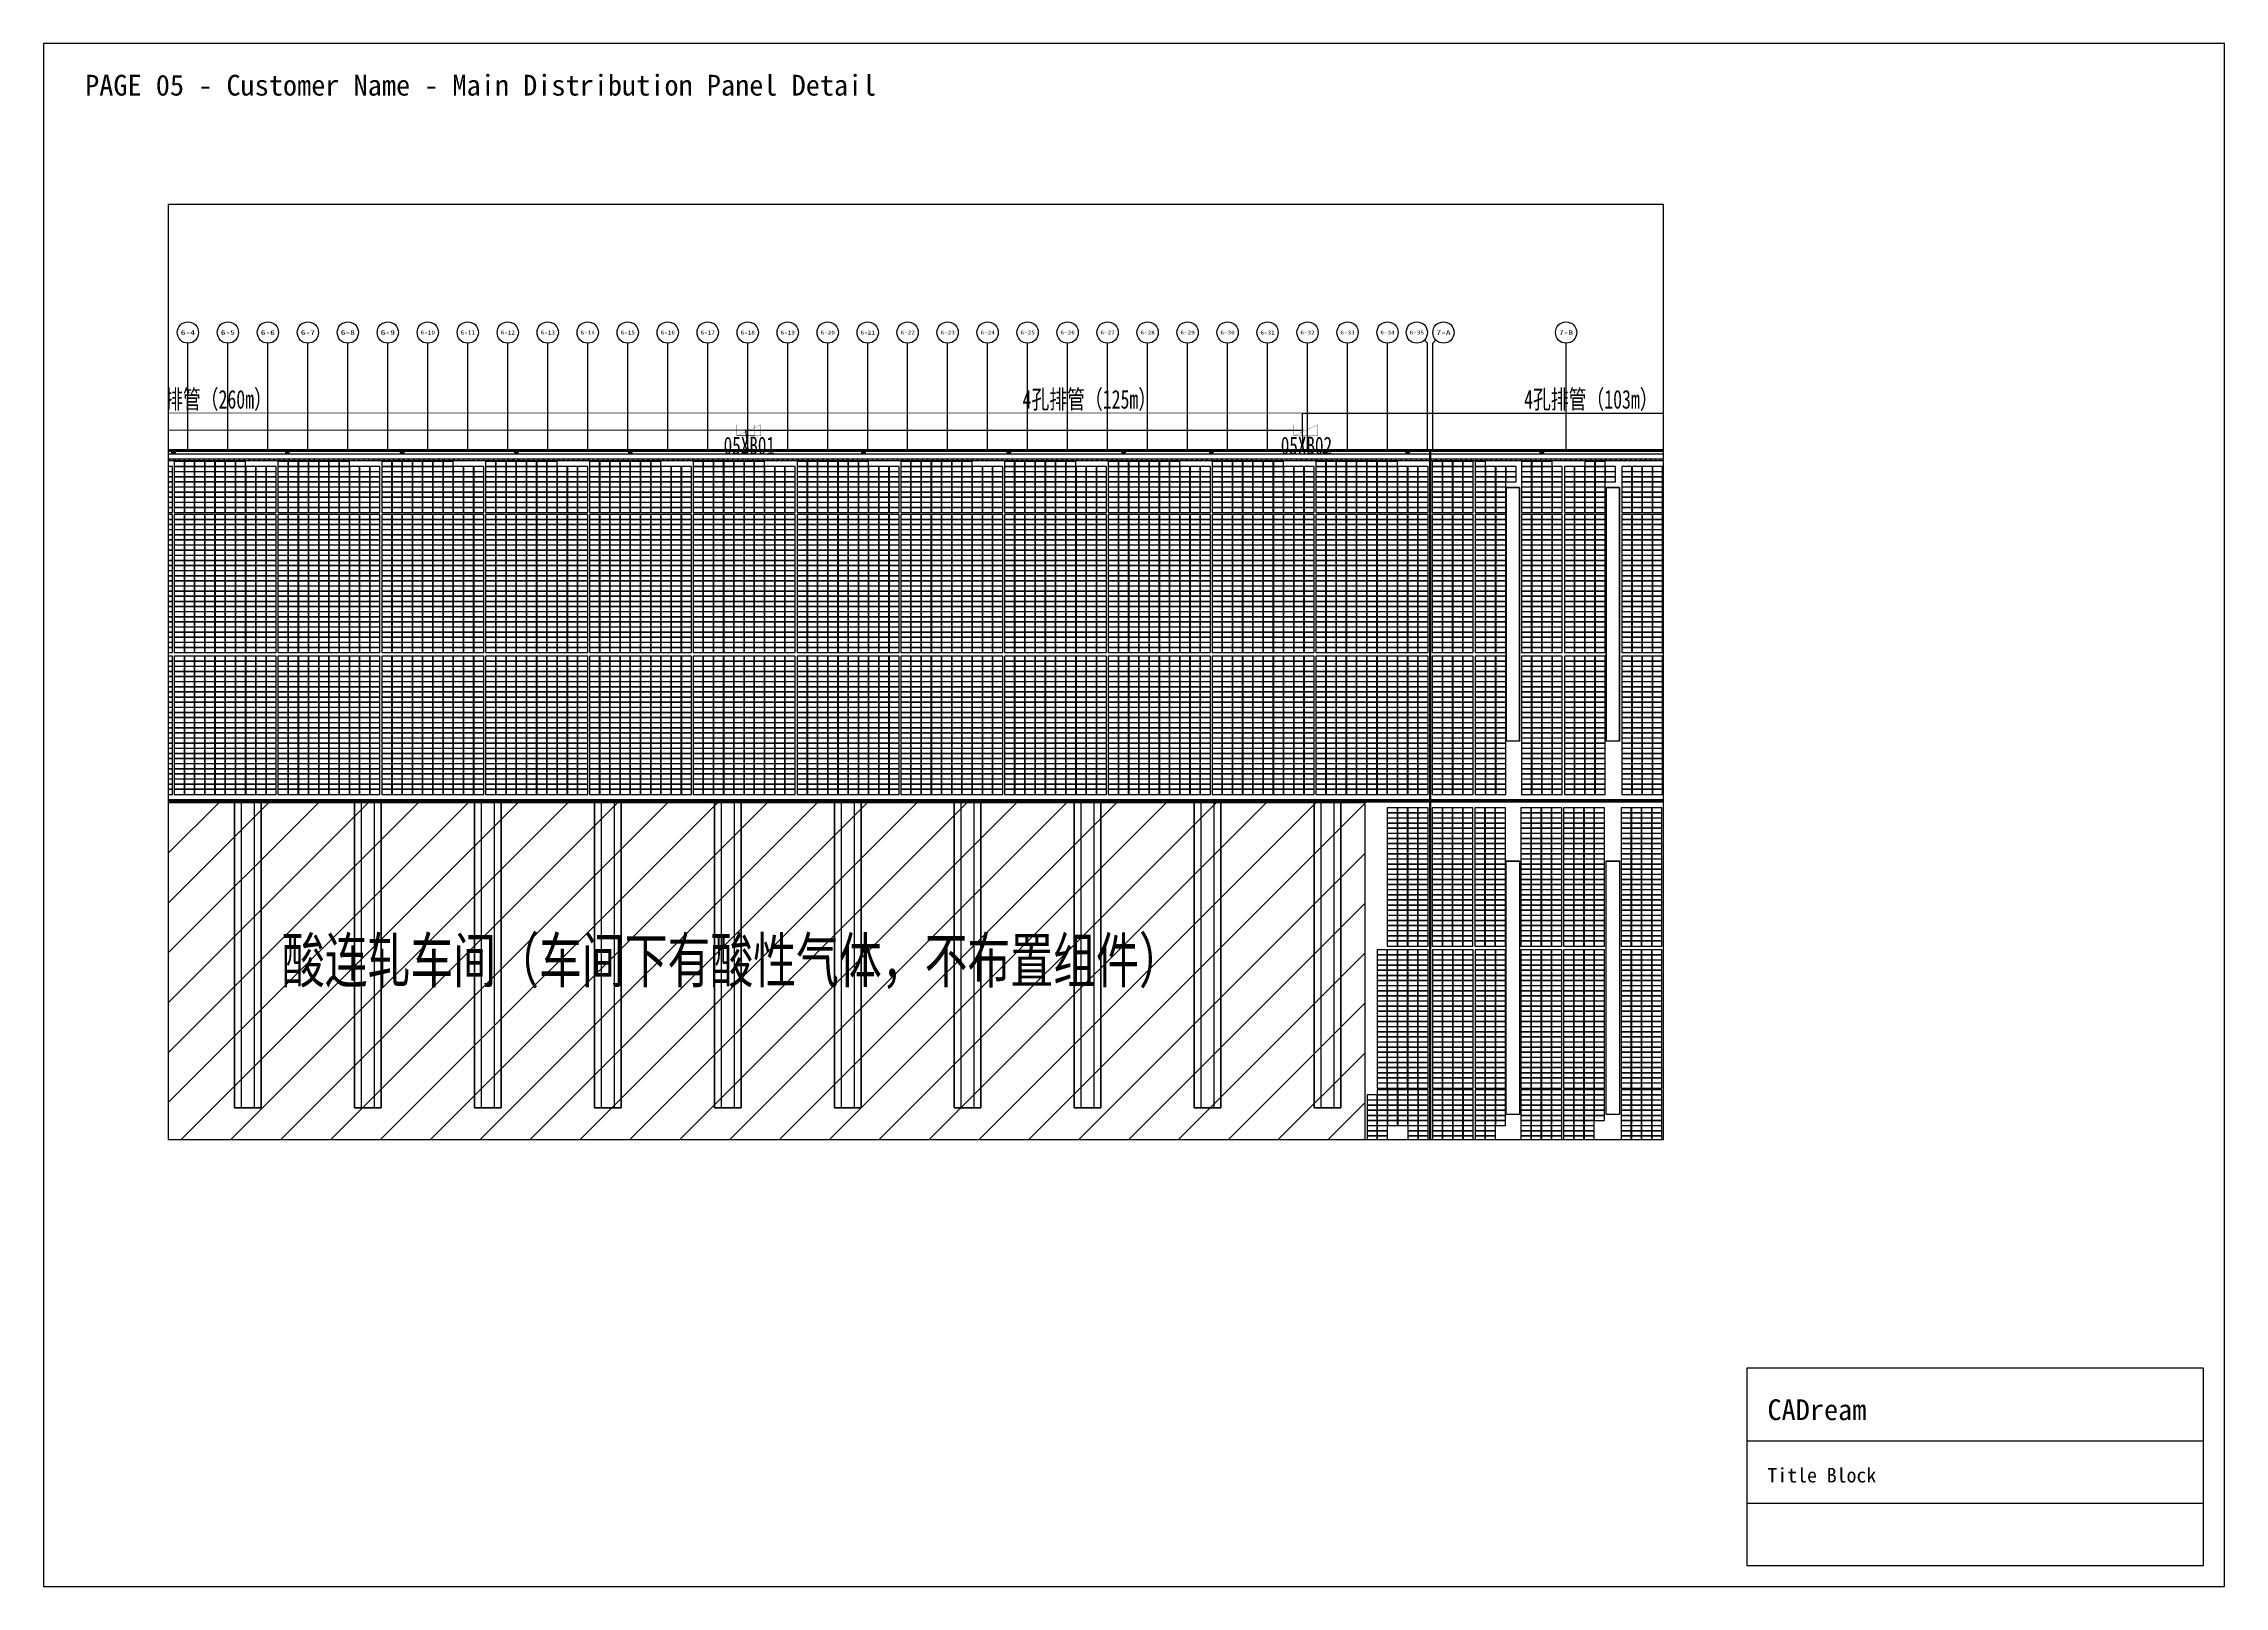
# Paper-space layout 'Layout1' of a CAD drawing. Header units: metres, sheet in millimetres. Extents: x 0 to 420, y 0 to 297.
# The model-space entities are those that its viewports show. They can reach past a viewport. Long polylines and large blocks are cut down to what shows.
import ezdxf
from ezdxf.enums import TextEntityAlignment as Align

# ---------------------------------------------------------------- set-up
doc = ezdxf.new("R2010")
doc.units = ezdxf.units.M
for name, color, linetype in [('AXIS', 3, 'Continuous'), ('AXIS_TEXT', 7, 'Continuous'), ('SHEET_BORDER', 8, 'Continuous'), ('SHEET_TEXT', 5, 'Continuous'), ('SHEET_TITLEBLOCK', 7, 'Continuous'), ('SHEET_VIEWPORT_FRAME', 6, 'Continuous'), ('WALL', 9, 'Continuous'), ('单元区域外轮廓', 7, 'ByLayer'), ('屋脊线', 7, 'ByLayer'), ('接线图文字', 7, 'Continuous'), ('文字', 7, 'Continuous'), ('电缆通道', 7, 'ByLayer'), ('箱变', 7, 'ByLayer'), ('箱逆', 2, 'Continuous'), ('组件', 7, 'ByLayer'), ('运维走道板', 1, 'Continuous'), ('逆变器', 7, 'ByLayer'), ('障碍物', 7, 'ByLayer')]:
    doc.layers.add(name, color=color, linetype=linetype)
doc.styles.add('Albedo', font='gbenor', dxfattribs={"bigfont": 'gbcbig'})
doc.styles.add('COMPLEX', font='COMPLEX')
doc.styles.add('仿宋1250', font='txt', dxfattribs={"width": 0.7071, "height": 1250})
doc.styles.add('宋体', font='txt', dxfattribs={"width": 0.7, "height": 100})

# ---------------------------------------------------------------- blocks, each defined once
blk = doc.blocks.new('CADREAM_TITLEBLOCK_V1')
at = {"layer": 'SHEET_TITLEBLOCK'}
for p, q in [((0, 24), (88, 24)), ((0, 12), (88, 12))]:
    blk.add_line(p, q, dxfattribs=at)
blk.add_lwpolyline([(0, 0), (88, 0), (88, 38), (0, 38)], close=True, dxfattribs=at)
for s, height, p in [('CADream', 4, (4, 28)), ('Title Block', 2.8, (4, 16))]:
    blk.add_text(s, height=height, dxfattribs=at).set_placement(p)
blk = doc.blocks.new('_AXISO')
blk.add_circle((0, 0), 0.5)
at = {"layer": 'AXIS_TEXT', "style": 'COMPLEX', "width": 1.041667}
blk.add_attdef('A', text='', height=0.56, dxfattribs=at).set_placement((-0.25, -0.28), (0.25, -0.28), align=Align.FIT)
blk = doc.blocks.new('DT1')
at = {"layer": 'AXIS', "color": 252, "true_color": 0x939598}
for p, q in [((903160, 2023104), (903160, 2047104)), ((912160, 2023104), (912160, 2047104)), ((921160, 2023104), (921160, 2047104)), ((930160, 2023104), (930160, 2047104)), ((939160, 2023104), (939160, 2047104)), ((948160, 2023104), (948160, 2047104)), ((957160, 2023104), (957160, 2047104)), ((966160, 2023104), (966160, 2047104)), ((975160, 2023104), (975160, 2047104)), ((984160, 2023104), (984160, 2047104)), ((993160, 2023104), (993160, 2047104)), ((1002160, 2023104), (1002160, 2047104)), ((1011160, 2023104), (1011160, 2047104)), ((1020160, 2023104), (1020160, 2047104)), ((1029160, 2023104), (1029160, 2047104)), ((1038160, 2023104), (1038160, 2047104)), ((1047160, 2023104), (1047160, 2047104)), ((1056160, 2023104), (1056160, 2047104)), ((1065160, 2023104), (1065160, 2047104)), ((1074160, 2023104), (1074160, 2047104)), ((1083160, 2023104), (1083160, 2047104)), ((1092160, 2023104), (1092160, 2047104)), ((1101160, 2023104), (1101160, 2047104)), ((1110160, 2023104), (1110160, 2047104)), ((1119160, 2023104), (1119160, 2047104)), ((1128160, 2023104), (1128160, 2047104)), ((1137160, 2023104), (1137160, 2047104)), ((1146160, 2023104), (1146160, 2047104)), ((1155160, 2023104), (1155160, 2047104)), ((1164160, 2023104), (1164160, 2047104)), ((1173160, 2023104), (1173160, 2047104)), ((1181457, 2047807), (1182160, 2047104)), ((1182160, 2023104), (1182160, 2047104)), ((1184063, 2047807), (1183360, 2047104)), ((1183360, 2023104), (1183360, 2047104)), ((1213360, 2023104), (1213360, 2047104))]:
    blk.add_line(p, q, dxfattribs=at)
at = {"layer": 'WALL'}
for p, q in [((1243660, 2023104), (77860, 2023104)), ((1243360, 2022804), (78160, 2022804)), ((875710, 1944104), (1182610, 1944104)), ((1182910, 1944104), (1243360, 1944104))]:
    blk.add_line(p, q, dxfattribs=at)
for points in [[(1182910, 1865404), (1182910, 2022804), (1182610, 2022804), (1182610, 1865404)], [(875710, 1944404), (1182610, 1944404), (1182610, 1943804), (875710, 1943804)], [(919660, 1875104), (919660, 1943804), (913660, 1943804), (913660, 1875104)], [(946660, 1875104), (946660, 1943804), (940660, 1943804), (940660, 1875104)], [(973660, 1875104), (973660, 1943804), (967660, 1943804), (967660, 1875104)], [(1000660, 1875104), (1000660, 1943804), (994660, 1943804), (994660, 1875104)], [(1027660, 1875104), (1027660, 1943804), (1021660, 1943804), (1021660, 1875104)], [(1054660, 1875104), (1054660, 1943804), (1048660, 1943804), (1048660, 1875104)], [(1081660, 1875104), (1081660, 1943804), (1075660, 1943804), (1075660, 1875104)], [(1108660, 1875104), (1108660, 1943804), (1102660, 1943804), (1102660, 1875104)], [(1135660, 1875104), (1135660, 1943804), (1129660, 1943804), (1129660, 1875104)], [(1162660, 1875104), (1162660, 1943804), (1156660, 1943804), (1156660, 1875104)], [(1182910, 1944404), (1243360, 1944404), (1243360, 1943804), (1182910, 1943804)]]:
    blk.add_lwpolyline(points, close=True, dxfattribs=at)
for points in [[(1182610, 2022104), (875710, 2022104)], [(1243360, 2022104), (1182910, 2022104)], [(1202860, 1957604), (1202860, 2014604), (1199860, 2014604), (1199860, 1957604), (1202860, 1957604)], [(1225360, 1957604), (1225360, 2014604), (1222360, 2014604), (1222360, 1957604), (1225360, 1957604)], [(918160, 1875104), (918160, 1943804), (915160, 1943804), (915160, 1875104), (918160, 1875104)], [(945160, 1875104), (945160, 1943804), (942160, 1943804), (942160, 1875104), (945160, 1875104)], [(972160, 1875104), (972160, 1943804), (969160, 1943804), (969160, 1875104), (972160, 1875104)], [(999160, 1875104), (999160, 1943804), (996160, 1943804), (996160, 1875104), (999160, 1875104)], [(1026160, 1875104), (1026160, 1943804), (1023160, 1943804), (1023160, 1875104), (1026160, 1875104)], [(1053160, 1875104), (1053160, 1943804), (1050160, 1943804), (1050160, 1875104), (1053160, 1875104)], [(1080160, 1875104), (1080160, 1943804), (1077160, 1943804), (1077160, 1875104), (1080160, 1875104)], [(1107160, 1875104), (1107160, 1943804), (1104160, 1943804), (1104160, 1875104), (1107160, 1875104)], [(1134160, 1875104), (1134160, 1943804), (1131160, 1943804), (1131160, 1875104), (1134160, 1875104)], [(1161160, 1875104), (1161160, 1943804), (1158160, 1943804), (1158160, 1875104), (1161160, 1875104)], [(1202860, 1930604), (1202860, 1873604), (1199860, 1873604), (1199860, 1930604), (1202860, 1930604)], [(1225360, 1930604), (1225360, 1873604), (1222360, 1873604), (1222360, 1930604), (1225360, 1930604)]]:
    blk.add_lwpolyline(points, dxfattribs=at)
at = {"layer": 'AXIS', "color": 252, "true_color": 0x939598}
ref = blk.add_blockref('_AXISO', (903160, 2049504), dxfattribs=dict(at, xscale=4800, yscale=4800, zscale=4800))
ref.add_attrib('A', '6-4', dxfattribs={"layer": 'AXIS_TEXT', "height": 1077.9}).set_placement((901569, 2048965), (904751, 2048965), align=Align.FIT)
ref = blk.add_blockref('_AXISO', (912160, 2049504), dxfattribs=dict(at, xscale=4800, yscale=4800, zscale=4800))
ref.add_attrib('A', '6-5', dxfattribs={"layer": 'AXIS_TEXT', "height": 1110}).set_placement((910574, 2048949), (913746, 2048949), align=Align.FIT)
ref = blk.add_blockref('_AXISO', (921160, 2049504), dxfattribs=dict(at, xscale=4800, yscale=4800, zscale=4800))
ref.add_attrib('A', '6-6', dxfattribs={"layer": 'AXIS_TEXT', "height": 1110}).set_placement((919574, 2048949), (922746, 2048949), align=Align.FIT)
ref = blk.add_blockref('_AXISO', (930160, 2049504), dxfattribs=dict(at, xscale=4800, yscale=4800, zscale=4800))
ref.add_attrib('A', '6-7', dxfattribs={"layer": 'AXIS_TEXT', "height": 1110}).set_placement((928574, 2048949), (931746, 2048949), align=Align.FIT)
ref = blk.add_blockref('_AXISO', (939160, 2049504), dxfattribs=dict(at, xscale=4800, yscale=4800, zscale=4800))
ref.add_attrib('A', '6-8', dxfattribs={"layer": 'AXIS_TEXT', "height": 1110}).set_placement((937574, 2048949), (940746, 2048949), align=Align.FIT)
ref = blk.add_blockref('_AXISO', (948160, 2049504), dxfattribs=dict(at, xscale=4800, yscale=4800, zscale=4800))
ref.add_attrib('A', '6-9', dxfattribs={"layer": 'AXIS_TEXT', "height": 1110}).set_placement((946574, 2048949), (949746, 2048949), align=Align.FIT)
ref = blk.add_blockref('_AXISO', (957160, 2049504), dxfattribs=dict(at, xscale=4800, yscale=4800, zscale=4800))
ref.add_attrib('A', '6-10', dxfattribs={"layer": 'AXIS_TEXT', "height": 906}).set_placement((955542, 2049051), (958778, 2049051), align=Align.FIT)
ref = blk.add_blockref('_AXISO', (966160, 2049504), dxfattribs=dict(at, xscale=4800, yscale=4800, zscale=4800))
ref.add_attrib('A', '6-11', dxfattribs={"layer": 'AXIS_TEXT', "height": 965.5}).set_placement((964551, 2049021), (967769, 2049021), align=Align.FIT)
ref = blk.add_blockref('_AXISO', (975160, 2049504), dxfattribs=dict(at, xscale=4800, yscale=4800, zscale=4800))
ref.add_attrib('A', '6-12', dxfattribs={"layer": 'AXIS_TEXT', "height": 906}).set_placement((973542, 2049051), (976778, 2049051), align=Align.FIT)
ref = blk.add_blockref('_AXISO', (984160, 2049504), dxfattribs=dict(at, xscale=4800, yscale=4800, zscale=4800))
ref.add_attrib('A', '6-13', dxfattribs={"layer": 'AXIS_TEXT', "height": 906}).set_placement((982542, 2049051), (985778, 2049051), align=Align.FIT)
ref = blk.add_blockref('_AXISO', (993160, 2049504), dxfattribs=dict(at, xscale=4800, yscale=4800, zscale=4800))
ref.add_attrib('A', '6-14', dxfattribs={"layer": 'AXIS_TEXT', "height": 884.1}).set_placement((991539, 2049062), (994781, 2049062), align=Align.FIT)
ref = blk.add_blockref('_AXISO', (1002160, 2049504), dxfattribs=dict(at, xscale=4800, yscale=4800, zscale=4800))
ref.add_attrib('A', '6-15', dxfattribs={"layer": 'AXIS_TEXT', "height": 906}).set_placement((1000542, 2049051), (1003778, 2049051), align=Align.FIT)
ref = blk.add_blockref('_AXISO', (1011160, 2049504), dxfattribs=dict(at, xscale=4800, yscale=4800, zscale=4800))
ref.add_attrib('A', '6-16', dxfattribs={"layer": 'AXIS_TEXT', "height": 906}).set_placement((1009542, 2049051), (1012778, 2049051), align=Align.FIT)
ref = blk.add_blockref('_AXISO', (1020160, 2049504), dxfattribs=dict(at, xscale=4800, yscale=4800, zscale=4800))
ref.add_attrib('A', '6-17', dxfattribs={"layer": 'AXIS_TEXT', "height": 906}).set_placement((1018542, 2049051), (1021778, 2049051), align=Align.FIT)
ref = blk.add_blockref('_AXISO', (1029160, 2049504), dxfattribs=dict(at, xscale=4800, yscale=4800, zscale=4800))
ref.add_attrib('A', '6-18', dxfattribs={"layer": 'AXIS_TEXT', "height": 906}).set_placement((1027542, 2049051), (1030778, 2049051), align=Align.FIT)
ref = blk.add_blockref('_AXISO', (1038160, 2049504), dxfattribs=dict(at, xscale=4800, yscale=4800, zscale=4800))
ref.add_attrib('A', '6-19', dxfattribs={"layer": 'AXIS_TEXT', "height": 906}).set_placement((1036542, 2049051), (1039778, 2049051), align=Align.FIT)
ref = blk.add_blockref('_AXISO', (1047160, 2049504), dxfattribs=dict(at, xscale=4800, yscale=4800, zscale=4800))
ref.add_attrib('A', '6-20', dxfattribs={"layer": 'AXIS_TEXT', "height": 853.1}).set_placement((1045535, 2049077), (1048785, 2049077), align=Align.FIT)
ref = blk.add_blockref('_AXISO', (1056160, 2049504), dxfattribs=dict(at, xscale=4800, yscale=4800, zscale=4800))
ref.add_attrib('A', '6-21', dxfattribs={"layer": 'AXIS_TEXT', "height": 906}).set_placement((1054542, 2049051), (1057778, 2049051), align=Align.FIT)
ref = blk.add_blockref('_AXISO', (1065160, 2049504), dxfattribs=dict(at, xscale=4800, yscale=4800, zscale=4800))
ref.add_attrib('A', '6-22', dxfattribs={"layer": 'AXIS_TEXT', "height": 853.1}).set_placement((1063535, 2049077), (1066785, 2049077), align=Align.FIT)
ref = blk.add_blockref('_AXISO', (1074160, 2049504), dxfattribs=dict(at, xscale=4800, yscale=4800, zscale=4800))
ref.add_attrib('A', '6-23', dxfattribs={"layer": 'AXIS_TEXT', "height": 853.1}).set_placement((1072535, 2049077), (1075785, 2049077), align=Align.FIT)
ref = blk.add_blockref('_AXISO', (1083160, 2049504), dxfattribs=dict(at, xscale=4800, yscale=4800, zscale=4800))
ref.add_attrib('A', '6-24', dxfattribs={"layer": 'AXIS_TEXT', "height": 833.6}).set_placement((1081532, 2049087), (1084787, 2049087), align=Align.FIT)
ref = blk.add_blockref('_AXISO', (1092160, 2049504), dxfattribs=dict(at, xscale=4800, yscale=4800, zscale=4800))
ref.add_attrib('A', '6-25', dxfattribs={"layer": 'AXIS_TEXT', "height": 853.1}).set_placement((1090535, 2049077), (1093785, 2049077), align=Align.FIT)
ref = blk.add_blockref('_AXISO', (1101160, 2049504), dxfattribs=dict(at, xscale=4800, yscale=4800, zscale=4800))
ref.add_attrib('A', '6-26', dxfattribs={"layer": 'AXIS_TEXT', "height": 853.1}).set_placement((1099535, 2049077), (1102785, 2049077), align=Align.FIT)
ref = blk.add_blockref('_AXISO', (1110160, 2049504), dxfattribs=dict(at, xscale=4800, yscale=4800, zscale=4800))
ref.add_attrib('A', '6-27', dxfattribs={"layer": 'AXIS_TEXT', "height": 853.1}).set_placement((1108535, 2049077), (1111785, 2049077), align=Align.FIT)
ref = blk.add_blockref('_AXISO', (1119160, 2049504), dxfattribs=dict(at, xscale=4800, yscale=4800, zscale=4800))
ref.add_attrib('A', '6-28', dxfattribs={"layer": 'AXIS_TEXT', "height": 853.1}).set_placement((1117535, 2049077), (1120785, 2049077), align=Align.FIT)
ref = blk.add_blockref('_AXISO', (1128160, 2049504), dxfattribs=dict(at, xscale=4800, yscale=4800, zscale=4800))
ref.add_attrib('A', '6-29', dxfattribs={"layer": 'AXIS_TEXT', "height": 853.1}).set_placement((1126535, 2049077), (1129785, 2049077), align=Align.FIT)
ref = blk.add_blockref('_AXISO', (1137160, 2049504), dxfattribs=dict(at, xscale=4800, yscale=4800, zscale=4800))
ref.add_attrib('A', '6-30', dxfattribs={"layer": 'AXIS_TEXT', "height": 863.2}).set_placement((1135536, 2049072), (1138783, 2049072), align=Align.FIT)
ref = blk.add_blockref('_AXISO', (1146160, 2049504), dxfattribs=dict(at, xscale=4800, yscale=4800, zscale=4800))
ref.add_attrib('A', '6-31', dxfattribs={"layer": 'AXIS_TEXT', "height": 917.3}).set_placement((1144544, 2049045), (1147776, 2049045), align=Align.FIT)
ref = blk.add_blockref('_AXISO', (1155160, 2049504), dxfattribs=dict(at, xscale=4800, yscale=4800, zscale=4800))
ref.add_attrib('A', '6-32', dxfattribs={"layer": 'AXIS_TEXT', "height": 863.2}).set_placement((1153536, 2049072), (1156783, 2049072), align=Align.FIT)
ref = blk.add_blockref('_AXISO', (1164160, 2049504), dxfattribs=dict(at, xscale=4800, yscale=4800, zscale=4800))
ref.add_attrib('A', '6-33', dxfattribs={"layer": 'AXIS_TEXT', "height": 863.2}).set_placement((1162536, 2049072), (1165783, 2049072), align=Align.FIT)
ref = blk.add_blockref('_AXISO', (1173160, 2049504), dxfattribs=dict(at, xscale=4800, yscale=4800, zscale=4800))
ref.add_attrib('A', '6-34', dxfattribs={"layer": 'AXIS_TEXT', "height": 843.2}).set_placement((1171534, 2049082), (1174786, 2049082), align=Align.FIT)
ref = blk.add_blockref('_AXISO', (1179760, 2049504), dxfattribs=dict(at, xscale=4800, yscale=4800, zscale=4800))
ref.add_attrib('A', '6-35', dxfattribs={"layer": 'AXIS_TEXT', "height": 863.2}).set_placement((1178136, 2049072), (1181383, 2049072), align=Align.FIT)
ref = blk.add_blockref('_AXISO', (1185760, 2049504), dxfattribs=dict(at, xscale=4800, yscale=4800, zscale=4800))
ref.add_attrib('A', '7-A', dxfattribs={"layer": 'AXIS_TEXT', "height": 1047.5}).set_placement((1184164, 2048980), (1187356, 2048980), align=Align.FIT)
ref = blk.add_blockref('_AXISO', (1213360, 2049504), dxfattribs=dict(at, xscale=4800, yscale=4800, zscale=4800))
ref.add_attrib('A', '7-B', dxfattribs={"layer": 'AXIS_TEXT', "height": 1062.5}).set_placement((1211766, 2048972), (1214954, 2048972), align=Align.FIT)
blk = doc.blocks.new('*U582')
at = {"layer": '单元区域外轮廓', "color": 2}
blk.add_polyline3d([(582600, -78700, 12000), (-582600, -78700, 12000), (-582600, 78700, 12000), (582600, 78700, 12000)], close=True, dxfattribs=at)
at = {"flags": 1}
for tag in ['unit_id', 'unit_name', 'parapet_height', 'ground_elevation', 'is_enable_parapet']:
    blk.add_attdef(tag, (0, 0), '', height=2.5, dxfattribs=at)
blk = doc.blocks.new('*U583')
at = {"layer": '屋脊线', "color": 30}
for p, q in [((582600, 78700, 12000), (-582600, 78700, 12000)), ((582600, 0, 16000), (-582600, 0, 16000))]:
    blk.add_line(p, q, dxfattribs=at)
at = {"flags": 1}
for tag in ['unit_id', 'unit_name']:
    blk.add_attdef(tag, (0, 0), '', height=2.5, dxfattribs=at)
blk = doc.blocks.new('*U584')
at = {"color": 0}
blk.add_polyline3d([(0, 0, 0), (228, 0, 0), (228, 113, 6), (0, 113, 6)], close=True, dxfattribs=at)
at = {"flags": 1}
for tag in ['silicon-material', 'panel-length', 'panel-width', 'panel-height', 'mounting-hole-spacing1', 'mounting-hole-spacing2', 'userid', 'module-material', 'theme', 'name', 'vmpo', 'voco', 'pmax', 'company-name', 'note', 'id', 'impo', 'isco']:
    blk.add_attdef(tag, (0, 0), '', height=2.5, dxfattribs=at)
blk = doc.blocks.new('*U585')
at = {"layer": '组件', "color": 203}
for p in [(51235, -266, 1597), (51235, -381, 1591), (51235, -496, 1585), (51465, -266, 1597), (51465, -381, 1591), (51465, -496, 1585), (51695, -266, 1597), (51695, -381, 1591), (51695, -496, 1585), (51924, -266, 1597), (51924, -381, 1591), (51924, -496, 1585), (52246, -266, 1597), (52246, -381, 1591), (52246, -496, 1585), (52476, -266, 1597), (52476, -381, 1591), (52476, -496, 1585), (51235, -611, 1579), (51235, -727, 1573), (51235, -842, 1567), (51235, -957, 1561), (51235, -1072, 1556), (51465, -611, 1579), (51465, -727, 1573), (51465, -842, 1567), (51465, -957, 1561), (51465, -1072, 1556), (51695, -611, 1579), (51695, -727, 1573), (51695, -842, 1567), (51695, -957, 1561), (51695, -1072, 1556), (51924, -611, 1579), (51924, -727, 1573), (51924, -842, 1567), (51924, -957, 1561), (51924, -1072, 1556), (52246, -611, 1579), (52246, -727, 1573), (52246, -842, 1567), (52246, -957, 1561), (52246, -1072, 1556), (52476, -611, 1579), (52476, -727, 1573), (52476, -842, 1567), (52476, -957, 1561), (52476, -1072, 1556), (51235, -1188, 1550), (51235, -1303, 1544), (51235, -1418, 1538), (51235, -1533, 1532), (51465, -1188, 1550), (51465, -1303, 1544), (51465, -1418, 1538), (51465, -1533, 1532), (51695, -1188, 1550), (51695, -1303, 1544), (51695, -1418, 1538), (51695, -1533, 1532), (51924, -1188, 1550), (51924, -1303, 1544), (51924, -1418, 1538), (51924, -1533, 1532), (52246, -1188, 1550), (52246, -1303, 1544), (52246, -1418, 1538), (52246, -1533, 1532), (52476, -1188, 1550), (52476, -1303, 1544), (52476, -1418, 1538), (52476, -1533, 1532), (51235, -1649, 1526), (51235, -1764, 1520), (51235, -1879, 1514), (51235, -1994, 1509), (51465, -1649, 1526), (51465, -1764, 1520), (51465, -1879, 1514), (51465, -1994, 1509), (51695, -1649, 1526), (51695, -1764, 1520), (51695, -1879, 1514), (51695, -1994, 1509), (51924, -1649, 1526), (51924, -1764, 1520), (51924, -1879, 1514), (51924, -1994, 1509), (52246, -1649, 1526), (52246, -1764, 1520), (52246, -1879, 1514), (52246, -1994, 1509), (52476, -1649, 1526), (52476, -1764, 1520), (52476, -1879, 1514), (52476, -1994, 1509), (51235, -2110, 1503), (51235, -2225, 1497), (51235, -2340, 1491), (51235, -2455, 1485), (51465, -2110, 1503), (51465, -2225, 1497), (51465, -2340, 1491), (51465, -2455, 1485), (51695, -2110, 1503), (51695, -2225, 1497), (51695, -2340, 1491), (51695, -2455, 1485), (51924, -2110, 1503), (51924, -2225, 1497), (51924, -2340, 1491), (51924, -2455, 1485), (52246, -2110, 1503), (52246, -2225, 1497), (52246, -2340, 1491), (52246, -2455, 1485), (52476, -2110, 1503), (52476, -2225, 1497), (52476, -2340, 1491), (52476, -2455, 1485), (51235, -2571, 1479), (51235, -2686, 1473), (51235, -2801, 1468), (51235, -2916, 1462), (51235, -3032, 1456), (51465, -2571, 1479), (51465, -2686, 1473), (51465, -2801, 1468), (51465, -2916, 1462), (51465, -3032, 1456), (51695, -2571, 1479), (51695, -2686, 1473), (51695, -2801, 1468), (51695, -2916, 1462), (51695, -3032, 1456), (51924, -2571, 1479), (51924, -2686, 1473), (51924, -2801, 1468), (51924, -2916, 1462), (51924, -3032, 1456), (52246, -2571, 1479), (52246, -2686, 1473), (52246, -2801, 1468), (52246, -2916, 1462), (52246, -3032, 1456), (52476, -2571, 1479), (52476, -2686, 1473), (52476, -2801, 1468), (52476, -2916, 1462), (52476, -3032, 1456), (51005, -3461, 1434), (51235, -3147, 1450), (51235, -3262, 1444), (51235, -3461, 1434), (51465, -3147, 1450), (51465, -3262, 1444), (51465, -3461, 1434), (51695, -3147, 1450), (51695, -3262, 1444), (51695, -3461, 1434), (51924, -3147, 1450), (51924, -3262, 1444), (51924, -3461, 1434), (52246, -3147, 1450), (52246, -3262, 1444), (52250, -3461, 1434), (52476, -3147, 1450), (52476, -3262, 1444), (52480, -3461, 1434), (52710, -3461, 1434), (51005, -3576, 1428), (51005, -3692, 1422), (51005, -3807, 1417), (51005, -3922, 1411), (51005, -4037, 1405), (51235, -3576, 1428), (51235, -3692, 1422), (51235, -3807, 1417), (51235, -3922, 1411), (51235, -4037, 1405), (51465, -3576, 1428), (51465, -3692, 1422), (51465, -3807, 1417), (51465, -3922, 1411), (51465, -4037, 1405), (51695, -3576, 1428), (51695, -3692, 1422), (51695, -3807, 1417), (51695, -3922, 1411), (51695, -4037, 1405), (51924, -3576, 1428), (51924, -3692, 1422), (51924, -3807, 1417), (51924, -3922, 1411), (51924, -4037, 1405), (52250, -3576, 1428), (52250, -3692, 1422), (52250, -3807, 1417), (52250, -3922, 1411), (52250, -4037, 1405), (52480, -3576, 1428), (52480, -3692, 1422), (52480, -3807, 1417), (52480, -3922, 1411), (52480, -4037, 1405), (52710, -3576, 1428), (52710, -3692, 1422), (52710, -3807, 1417), (52710, -3922, 1411), (52710, -4037, 1405), (51005, -4153, 1399), (51005, -4268, 1393), (51005, -4383, 1387), (51005, -4499, 1381), (51235, -4153, 1399), (51235, -4268, 1393), (51235, -4383, 1387), (51235, -4499, 1381), (51465, -4153, 1399), (51465, -4268, 1393), (51465, -4383, 1387), (51465, -4499, 1381), (51695, -4153, 1399), (51695, -4268, 1393), (51695, -4383, 1387), (51695, -4499, 1381), (51924, -4153, 1399), (51924, -4268, 1393), (51924, -4383, 1387), (51924, -4499, 1381), (52250, -4153, 1399), (52250, -4268, 1393), (52250, -4383, 1387), (52250, -4499, 1381), (52480, -4153, 1399), (52480, -4268, 1393), (52480, -4383, 1387), (52480, -4499, 1381), (52710, -4153, 1399), (52710, -4268, 1393), (52710, -4383, 1387), (52710, -4499, 1381), (51005, -4614, 1376), (51005, -4729, 1370), (51005, -4844, 1364), (51005, -4960, 1358), (51235, -4614, 1376), (51235, -4729, 1370), (51235, -4844, 1364), (51235, -4960, 1358), (51465, -4614, 1376), (51465, -4729, 1370), (51465, -4844, 1364), (51465, -4960, 1358), (51695, -4614, 1376), (51695, -4729, 1370), (51695, -4844, 1364), (51695, -4960, 1358), (51924, -4614, 1376), (51924, -4729, 1370), (51924, -4844, 1364), (51924, -4960, 1358), (52250, -4614, 1376), (52250, -4729, 1370), (52250, -4844, 1364), (52250, -4960, 1358), (52480, -4614, 1376), (52480, -4729, 1370), (52480, -4844, 1364), (52480, -4960, 1358), (52710, -4614, 1376), (52710, -4729, 1370), (52710, -4844, 1364), (52710, -4960, 1358), (51005, -5075, 1352), (51005, -5190, 1346), (51005, -5305, 1340), (51005, -5421, 1335), (51235, -5075, 1352), (51235, -5190, 1346), (51235, -5305, 1340), (51235, -5421, 1335), (51465, -5075, 1352), (51465, -5190, 1346), (51465, -5305, 1340), (51465, -5421, 1335), (51695, -5075, 1352), (51695, -5190, 1346), (51695, -5305, 1340), (51695, -5421, 1335), (51924, -5075, 1352), (51924, -5190, 1346), (51924, -5305, 1340), (51924, -5421, 1335), (52250, -5075, 1352), (52250, -5190, 1346), (52250, -5305, 1340), (52250, -5421, 1335), (52480, -5075, 1352), (52480, -5190, 1346), (52480, -5305, 1340), (52480, -5421, 1335), (52710, -5075, 1352), (52710, -5190, 1346), (52710, -5305, 1340), (52710, -5421, 1335), (51005, -5536, 1329), (51005, -5651, 1323), (51005, -5766, 1317), (51005, -5882, 1311), (51005, -5997, 1305), (51235, -5536, 1329), (51235, -5651, 1323), (51235, -5766, 1317), (51235, -5882, 1311), (51235, -5997, 1305), (51465, -5536, 1329), (51465, -5651, 1323), (51465, -5766, 1317), (51465, -5882, 1311), (51465, -5997, 1305), (51695, -5536, 1329), (51695, -5651, 1323), (51695, -5766, 1317), (51695, -5882, 1311), (51695, -5997, 1305), (51924, -5536, 1329), (51924, -5651, 1323), (51924, -5766, 1317), (51924, -5882, 1311), (51924, -5997, 1305), (52250, -5536, 1329), (52250, -5651, 1323), (52250, -5766, 1317), (52250, -5882, 1311), (52250, -5997, 1305), (52480, -5536, 1329), (52480, -5651, 1323), (52480, -5766, 1317), (52480, -5882, 1311), (52480, -5997, 1305), (52710, -5536, 1329), (52710, -5651, 1323), (52710, -5766, 1317), (52710, -5882, 1311), (52710, -5997, 1305), (51005, -6112, 1299), (51005, -6227, 1293), (51005, -6343, 1288), (51005, -6458, 1282), (51235, -6112, 1299), (51235, -6227, 1293), (51235, -6343, 1288), (51235, -6458, 1282), (51465, -6112, 1299), (51465, -6227, 1293), (51465, -6343, 1288), (51465, -6458, 1282), (51695, -6112, 1299), (51695, -6227, 1293), (51695, -6343, 1288), (51695, -6458, 1282), (51924, -6112, 1299), (51924, -6227, 1293), (51924, -6343, 1288), (51924, -6458, 1282), (52250, -6112, 1299), (52250, -6227, 1293), (52250, -6343, 1288), (52250, -6458, 1282), (52480, -6112, 1299), (52480, -6227, 1293), (52480, -6343, 1288), (52480, -6458, 1282), (52710, -6112, 1299), (52710, -6227, 1293), (52710, -6343, 1288), (52710, -6458, 1282), (50780, -6726, 1268), (50780, -6841, 1262), (50780, -6957, 1256), (51010, -6611, 1274), (51010, -6726, 1268), (51010, -6841, 1262), (51010, -6957, 1256), (51240, -6611, 1274), (51240, -6726, 1268), (51240, -6841, 1262), (51240, -6957, 1256), (51469, -6611, 1274), (51469, -6726, 1268), (51469, -6841, 1262), (51469, -6957, 1256), (51699, -6611, 1274), (51699, -6726, 1268), (51699, -6841, 1262), (51699, -6957, 1256), (51929, -6611, 1274), (51929, -6726, 1268), (51929, -6841, 1262), (51929, -6957, 1256), (52251, -6611, 1274), (52251, -6726, 1268), (52251, -6841, 1262), (52251, -6957, 1256), (52481, -6611, 1274), (52481, -6726, 1268), (52481, -6841, 1262), (52481, -6957, 1256), (52710, -6611, 1274), (52710, -6726, 1268), (50780, -7072, 1251), (50780, -7187, 1245), (50780, -7302, 1239), (50780, -7418, 1233), (51010, -7072, 1251), (51010, -7187, 1245), (51010, -7302, 1239), (51010, -7418, 1233), (51240, -7072, 1251), (51240, -7187, 1245), (51240, -7302, 1239), (51469, -7072, 1251), (51469, -7187, 1245), (51469, -7302, 1239), (51699, -7072, 1251), (51699, -7187, 1245), (51699, -7302, 1239), (51699, -7418, 1233), (51929, -7072, 1251), (51929, -7187, 1245), (51929, -7302, 1239), (51929, -7418, 1233), (52251, -7072, 1251), (52251, -7187, 1245), (52251, -7302, 1239), (52251, -7418, 1233), (52481, -7072, 1251), (52481, -7187, 1245), (52481, -7302, 1239), (52481, -7418, 1233), (50780, -7533, 1227), (50780, -7648, 1221), (51010, -7533, 1227), (51010, -7648, 1221), (51699, -7533, 1227), (51699, -7648, 1221), (51929, -7533, 1227), (51929, -7648, 1221), (52251, -7533, 1227), (52251, -7648, 1221), (52481, -7533, 1227), (52481, -7648, 1221)]:
    blk.add_blockref('*U584', p, dxfattribs=at)
at = {"layer": '组件', "color": 1}
for p in [(52705, -266, 1597), (52705, -381, 1591), (52705, -496, 1585), (52935, -266, 1597), (52935, -381, 1591), (52935, -496, 1585), (53206, -266, 1597), (53206, -381, 1591), (53206, -496, 1585), (53435, -266, 1597), (53435, -381, 1591), (53435, -496, 1585), (53665, -266, 1597), (53665, -381, 1591), (53665, -496, 1585), (54244, -266, 1597), (54244, -381, 1591), (54244, -496, 1585), (54474, -266, 1597), (54474, -381, 1591), (54474, -496, 1585), (54704, -266, 1597), (54704, -381, 1591), (54704, -496, 1585), (54934, -266, 1597), (54934, -381, 1591), (54934, -496, 1585), (55203, -266, 1597), (55203, -381, 1591), (55203, -496, 1585), (55433, -266, 1597), (55433, -381, 1591), (55433, -496, 1585), (52705, -611, 1579), (52705, -727, 1573), (52705, -842, 1567), (52705, -957, 1561), (52705, -1072, 1556), (52935, -611, 1579), (52935, -727, 1573), (52935, -842, 1567), (52935, -957, 1561), (52935, -1072, 1556), (53206, -611, 1579), (53206, -727, 1573), (53206, -842, 1567), (53206, -957, 1561), (53206, -1072, 1556), (53435, -611, 1579), (53435, -727, 1573), (53435, -842, 1567), (53435, -957, 1561), (53435, -1072, 1556), (53665, -611, 1579), (53665, -727, 1573), (53665, -842, 1567), (53665, -957, 1561), (53665, -1072, 1556), (54244, -611, 1579), (54244, -727, 1573), (54244, -842, 1567), (54244, -957, 1561), (54244, -1072, 1556), (54474, -611, 1579), (54474, -727, 1573), (54474, -842, 1567), (54474, -957, 1561), (54474, -1072, 1556), (54704, -611, 1579), (54704, -727, 1573), (54704, -842, 1567), (54704, -957, 1561), (54704, -1072, 1556), (54934, -611, 1579), (54934, -727, 1573), (54934, -842, 1567), (54934, -957, 1561), (54934, -1072, 1556), (55203, -611, 1579), (55203, -727, 1573), (55203, -842, 1567), (55203, -957, 1561), (55203, -1072, 1556), (55433, -611, 1579), (55433, -727, 1573), (55433, -842, 1567), (55433, -957, 1561), (55433, -1072, 1556), (52705, -1188, 1550), (52705, -1303, 1544), (52705, -1418, 1538), (52705, -1533, 1532), (52935, -1188, 1550), (52935, -1303, 1544), (52935, -1418, 1538), (52935, -1533, 1532), (53206, -1188, 1550), (53206, -1303, 1544), (53206, -1418, 1538), (53206, -1533, 1532), (53435, -1188, 1550), (53435, -1303, 1544), (53435, -1418, 1538), (53435, -1533, 1532), (53665, -1188, 1550), (53665, -1303, 1544), (53665, -1418, 1538), (53665, -1533, 1532), (54244, -1188, 1550), (54244, -1303, 1544), (54244, -1418, 1538), (54244, -1533, 1532), (54474, -1188, 1550), (54474, -1303, 1544), (54474, -1418, 1538), (54474, -1533, 1532), (54704, -1188, 1550), (54704, -1303, 1544), (54704, -1418, 1538), (54704, -1533, 1532), (54934, -1188, 1550), (54934, -1303, 1544), (54934, -1418, 1538), (54934, -1533, 1532), (55203, -1188, 1550), (55203, -1303, 1544), (55203, -1418, 1538), (55203, -1533, 1532), (55433, -1188, 1550), (55433, -1303, 1544), (55433, -1418, 1538), (55433, -1533, 1532), (52705, -1649, 1526), (52705, -1764, 1520), (52705, -1879, 1514), (52705, -1994, 1509), (52935, -1649, 1526), (52935, -1764, 1520), (52935, -1879, 1514), (52935, -1994, 1509), (53206, -1649, 1526), (53206, -1764, 1520), (53206, -1879, 1514), (53206, -1994, 1509), (53435, -1649, 1526), (53435, -1764, 1520), (53435, -1879, 1514), (53435, -1994, 1509), (53665, -1649, 1526), (53665, -1764, 1520), (53665, -1879, 1514), (53665, -1994, 1509), (54244, -1649, 1526), (54244, -1764, 1520), (54244, -1879, 1514), (54244, -1994, 1509), (54474, -1649, 1526), (54474, -1764, 1520), (54474, -1879, 1514), (54474, -1994, 1509), (54704, -1649, 1526), (54704, -1764, 1520), (54704, -1879, 1514), (54704, -1994, 1509), (54934, -1649, 1526), (54934, -1764, 1520), (54934, -1879, 1514), (54934, -1994, 1509), (55203, -1649, 1526), (55203, -1764, 1520), (55203, -1879, 1514), (55203, -1994, 1509), (55433, -1649, 1526), (55433, -1764, 1520), (55433, -1879, 1514), (55433, -1994, 1509), (52705, -2110, 1503), (52705, -2225, 1497), (52705, -2340, 1491), (52705, -2455, 1485), (52935, -2110, 1503), (52935, -2225, 1497), (52935, -2340, 1491), (52935, -2455, 1485), (53206, -2110, 1503), (53206, -2225, 1497), (53206, -2340, 1491), (53206, -2455, 1485), (53435, -2110, 1503), (53435, -2225, 1497), (53435, -2340, 1491), (53435, -2455, 1485), (53665, -2110, 1503), (53665, -2225, 1497), (53665, -2340, 1491), (53665, -2455, 1485), (54244, -2110, 1503), (54244, -2225, 1497), (54244, -2340, 1491), (54244, -2455, 1485), (54474, -2110, 1503), (54474, -2225, 1497), (54474, -2340, 1491), (54474, -2455, 1485), (54704, -2110, 1503), (54704, -2225, 1497), (54704, -2340, 1491), (54704, -2455, 1485), (54934, -2110, 1503), (54934, -2225, 1497), (54934, -2340, 1491), (54934, -2455, 1485), (55203, -2110, 1503), (55203, -2225, 1497), (55203, -2340, 1491), (55203, -2455, 1485), (55433, -2110, 1503), (55433, -2225, 1497), (55433, -2340, 1491), (55433, -2455, 1485), (52705, -2571, 1479), (52705, -2686, 1473), (52705, -2801, 1468), (52705, -2916, 1462), (52705, -3032, 1456), (52935, -2571, 1479), (52935, -2686, 1473), (52935, -2801, 1468), (52935, -2916, 1462), (52935, -3032, 1456), (53206, -2571, 1479), (53206, -2686, 1473), (53206, -2801, 1468), (53206, -2916, 1462), (53206, -3032, 1456), (53435, -2571, 1479), (53435, -2686, 1473), (53435, -2801, 1468), (53435, -2916, 1462), (53435, -3032, 1456), (53665, -2571, 1479), (53665, -2686, 1473), (53665, -2801, 1468), (53665, -2916, 1462), (53665, -3032, 1456), (54244, -2571, 1479), (54244, -2686, 1473), (54244, -2801, 1468), (54244, -2916, 1462), (54244, -3032, 1456), (54474, -2571, 1479), (54474, -2686, 1473), (54474, -2801, 1468), (54474, -2916, 1462), (54474, -3032, 1456), (54704, -2571, 1479), (54704, -2686, 1473), (54704, -2801, 1468), (54704, -2916, 1462), (54704, -3032, 1456), (54934, -2571, 1479), (54934, -2686, 1473), (54934, -2801, 1468), (54934, -2916, 1462), (54934, -3032, 1456), (55203, -2571, 1479), (55203, -2686, 1473), (55203, -2801, 1468), (55203, -2916, 1462), (55203, -3032, 1456), (55433, -2571, 1479), (55433, -2686, 1473), (55433, -2801, 1468), (55433, -2916, 1462), (55433, -3032, 1456), (52705, -3147, 1450), (52705, -3262, 1444), (52935, -3147, 1450), (52935, -3262, 1444), (52939, -3461, 1434), (53206, -3147, 1450), (53206, -3262, 1444), (53210, -3461, 1434), (53435, -3147, 1450), (53435, -3262, 1444), (53440, -3461, 1434), (53665, -3147, 1450), (53665, -3262, 1444), (53669, -3461, 1434), (54244, -3147, 1450), (54244, -3262, 1444), (54244, -3461, 1434), (54474, -3147, 1450), (54474, -3262, 1444), (54474, -3461, 1434), (54704, -3147, 1450), (54704, -3262, 1444), (54704, -3461, 1434), (54934, -3147, 1450), (54934, -3262, 1444), (54934, -3461, 1434), (55203, -3147, 1450), (55203, -3262, 1444), (55203, -3461, 1434), (55433, -3147, 1450), (55433, -3262, 1444), (55433, -3461, 1434), (52939, -3576, 1428), (52939, -3692, 1422), (52939, -3807, 1417), (52939, -3922, 1411), (52939, -4037, 1405), (53210, -3576, 1428), (53210, -3692, 1422), (53210, -3807, 1417), (53210, -3922, 1411), (53210, -4037, 1405), (53440, -3576, 1428), (53440, -3692, 1422), (53440, -3807, 1417), (53440, -3922, 1411), (53440, -4037, 1405), (53669, -3576, 1428), (53669, -3692, 1422), (53669, -3807, 1417), (53669, -3922, 1411), (53669, -4037, 1405), (54244, -3576, 1428), (54244, -3692, 1422), (54244, -3807, 1417), (54244, -3922, 1411), (54244, -4037, 1405), (54474, -3576, 1428), (54474, -3692, 1422), (54474, -3807, 1417), (54474, -3922, 1411), (54474, -4037, 1405), (54704, -3576, 1428), (54704, -3692, 1422), (54704, -3807, 1417), (54704, -3922, 1411), (54704, -4037, 1405), (54934, -3576, 1428), (54934, -3692, 1422), (54934, -3807, 1417), (54934, -3922, 1411), (54934, -4037, 1405), (55203, -3576, 1428), (55203, -3692, 1422), (55203, -3807, 1417), (55203, -3922, 1411), (55203, -4037, 1405), (55433, -3576, 1428), (55433, -3692, 1422), (55433, -3807, 1417), (55433, -3922, 1411), (55433, -4037, 1405), (52939, -4153, 1399), (52939, -4268, 1393), (52939, -4383, 1387), (52939, -4499, 1381), (53210, -4153, 1399), (53210, -4268, 1393), (53210, -4383, 1387), (53210, -4499, 1381), (53440, -4153, 1399), (53440, -4268, 1393), (53440, -4383, 1387), (53440, -4499, 1381), (53669, -4153, 1399), (53669, -4268, 1393), (53669, -4383, 1387), (53669, -4499, 1381), (54244, -4153, 1399), (54244, -4268, 1393), (54244, -4383, 1387), (54244, -4499, 1381), (54474, -4153, 1399), (54474, -4268, 1393), (54474, -4383, 1387), (54474, -4499, 1381), (54704, -4153, 1399), (54704, -4268, 1393), (54704, -4383, 1387), (54704, -4499, 1381), (54934, -4153, 1399), (54934, -4268, 1393), (54934, -4383, 1387), (54934, -4499, 1381), (55203, -4153, 1399), (55203, -4268, 1393), (55203, -4383, 1387), (55203, -4499, 1381), (55433, -4153, 1399), (55433, -4268, 1393), (55433, -4383, 1387), (55433, -4499, 1381), (52939, -4614, 1376), (52939, -4729, 1370), (52939, -4844, 1364), (52939, -4960, 1358), (53210, -4614, 1376), (53210, -4729, 1370), (53210, -4844, 1364), (53210, -4960, 1358), (53440, -4614, 1376), (53440, -4729, 1370), (53440, -4844, 1364), (53440, -4960, 1358), (53669, -4614, 1376), (53669, -4729, 1370), (53669, -4844, 1364), (53669, -4960, 1358), (54244, -4614, 1376), (54244, -4729, 1370), (54244, -4844, 1364), (54244, -4960, 1358), (54474, -4614, 1376), (54474, -4729, 1370), (54474, -4844, 1364), (54474, -4960, 1358), (54704, -4614, 1376), (54704, -4729, 1370), (54704, -4844, 1364), (54704, -4960, 1358), (54934, -4614, 1376), (54934, -4729, 1370), (54934, -4844, 1364), (54934, -4960, 1358), (55203, -4614, 1376), (55203, -4729, 1370), (55203, -4844, 1364), (55203, -4960, 1358), (55433, -4614, 1376), (55433, -4729, 1370), (55433, -4844, 1364), (55433, -4960, 1358), (52939, -5075, 1352), (52939, -5190, 1346), (52939, -5305, 1340), (52939, -5421, 1335), (53210, -5075, 1352), (53210, -5190, 1346), (53210, -5305, 1340), (53210, -5421, 1335), (53440, -5075, 1352), (53440, -5190, 1346), (53440, -5305, 1340), (53440, -5421, 1335), (53669, -5075, 1352), (53669, -5190, 1346), (53669, -5305, 1340), (53669, -5421, 1335), (54244, -5075, 1352), (54244, -5190, 1346), (54244, -5305, 1340), (54244, -5421, 1335), (54474, -5075, 1352), (54474, -5190, 1346), (54474, -5305, 1340), (54474, -5421, 1335), (54704, -5075, 1352), (54704, -5190, 1346), (54704, -5305, 1340), (54704, -5421, 1335), (54934, -5075, 1352), (54934, -5190, 1346), (54934, -5305, 1340), (54934, -5421, 1335), (55203, -5075, 1352), (55203, -5190, 1346), (55203, -5305, 1340), (55203, -5421, 1335), (55433, -5075, 1352), (55433, -5190, 1346), (55433, -5305, 1340), (55433, -5421, 1335), (52939, -5536, 1329), (52939, -5651, 1323), (52939, -5766, 1317), (52939, -5882, 1311), (52939, -5997, 1305), (53210, -5536, 1329), (53210, -5651, 1323), (53210, -5766, 1317), (53210, -5882, 1311), (53210, -5997, 1305), (53440, -5536, 1329), (53440, -5651, 1323), (53440, -5766, 1317), (53440, -5882, 1311), (53440, -5997, 1305), (53669, -5536, 1329), (53669, -5651, 1323), (53669, -5766, 1317), (53669, -5882, 1311), (53669, -5997, 1305), (54244, -5536, 1329), (54244, -5651, 1323), (54244, -5766, 1317), (54244, -5882, 1311), (54244, -5997, 1305), (54474, -5536, 1329), (54474, -5651, 1323), (54474, -5766, 1317), (54474, -5882, 1311), (54474, -5997, 1305), (54704, -5536, 1329), (54704, -5651, 1323), (54704, -5766, 1317), (54704, -5882, 1311), (54704, -5997, 1305), (54934, -5536, 1329), (54934, -5651, 1323), (54934, -5766, 1317), (54934, -5882, 1311), (54934, -5997, 1305), (55203, -5536, 1329), (55203, -5651, 1323), (55203, -5766, 1317), (55203, -5882, 1311), (55203, -5997, 1305), (55433, -5536, 1329), (55433, -5651, 1323), (55433, -5766, 1317), (55433, -5882, 1311), (55433, -5997, 1305), (52939, -6112, 1299), (52939, -6227, 1293), (52939, -6343, 1288), (52939, -6458, 1282), (53210, -6112, 1299), (53210, -6227, 1293), (53210, -6343, 1288), (53210, -6458, 1282), (53440, -6112, 1299), (53440, -6227, 1293), (53440, -6343, 1288), (53440, -6458, 1282), (53669, -6112, 1299), (53669, -6227, 1293), (53669, -6343, 1288), (53669, -6458, 1282), (54244, -6112, 1299), (54244, -6227, 1293), (54244, -6343, 1288), (54244, -6458, 1282), (54474, -6112, 1299), (54474, -6227, 1293), (54474, -6343, 1288), (54474, -6458, 1282), (54704, -6112, 1299), (54704, -6227, 1293), (54704, -6343, 1288), (54704, -6458, 1282), (54934, -6112, 1299), (54934, -6227, 1293), (54934, -6343, 1288), (54934, -6458, 1282), (55203, -6112, 1299), (55203, -6227, 1293), (55203, -6343, 1288), (55203, -6458, 1282), (55433, -6112, 1299), (55433, -6227, 1293), (55433, -6343, 1288), (55433, -6458, 1282), (52710, -6841, 1262), (52710, -6957, 1256), (52940, -6611, 1274), (52940, -6726, 1268), (52940, -6841, 1262), (52940, -6957, 1256), (53210, -6611, 1274), (53210, -6726, 1268), (53210, -6841, 1262), (53210, -6957, 1256), (53440, -6611, 1274), (53440, -6726, 1268), (53440, -6841, 1262), (53440, -6957, 1256), (53670, -6611, 1274), (53670, -6726, 1268), (53670, -6841, 1262), (53670, -6957, 1256), (54244, -6611, 1274), (54244, -6726, 1268), (54244, -6841, 1262), (54244, -6957, 1256), (54474, -6611, 1274), (54474, -6726, 1268), (54474, -6841, 1262), (54474, -6957, 1256), (54704, -6611, 1274), (54704, -6726, 1268), (54704, -6841, 1262), (54704, -6957, 1256), (54934, -6611, 1274), (54934, -6726, 1268), (54934, -6841, 1262), (54934, -6957, 1256), (55203, -6611, 1274), (55203, -6726, 1268), (55203, -6841, 1262), (55203, -6957, 1256), (55433, -6611, 1274), (55433, -6726, 1268), (55433, -6841, 1262), (55433, -6957, 1256), (55663, -6611, 1274), (55663, -6726, 1268), (55663, -6841, 1262), (55663, -6957, 1256), (55893, -6611, 1274), (55893, -6726, 1268), (55893, -6841, 1262), (55893, -6957, 1256), (56499, -6611, 1274), (56499, -6726, 1268), (56499, -6841, 1262), (56499, -6957, 1256), (52710, -7072, 1251), (52710, -7187, 1245), (52710, -7302, 1239), (52710, -7418, 1233), (52940, -7072, 1251), (52940, -7187, 1245), (52940, -7302, 1239), (52940, -7418, 1233), (53210, -7072, 1251), (53210, -7187, 1245), (53210, -7302, 1239), (53210, -7418, 1233), (53440, -7072, 1251), (53440, -7187, 1245), (53440, -7302, 1239), (53440, -7418, 1233), (53670, -7072, 1251), (53670, -7187, 1245), (53670, -7302, 1239), (54244, -7072, 1251), (54244, -7187, 1245), (54244, -7302, 1239), (54244, -7418, 1233), (54474, -7072, 1251), (54474, -7187, 1245), (54474, -7302, 1239), (54474, -7418, 1233), (54704, -7072, 1251), (54704, -7187, 1245), (54704, -7302, 1239), (54704, -7418, 1233), (54934, -7072, 1251), (54934, -7187, 1245), (54934, -7302, 1239), (54934, -7418, 1233), (55203, -7072, 1251), (55203, -7187, 1245), (55203, -7302, 1239), (55203, -7418, 1233), (55433, -7072, 1251), (55433, -7187, 1245), (55433, -7302, 1239), (55433, -7418, 1233), (55663, -7072, 1251), (55663, -7187, 1245), (55663, -7302, 1239), (55663, -7418, 1233), (55893, -7072, 1251), (55893, -7187, 1245), (56499, -7072, 1251), (56499, -7187, 1245), (56499, -7302, 1239), (56499, -7418, 1233), (52710, -7533, 1227), (52710, -7648, 1221), (52940, -7533, 1227), (52940, -7648, 1221), (53210, -7533, 1227), (53210, -7648, 1221), (53440, -7533, 1227), (53440, -7648, 1221), (54244, -7533, 1227), (54244, -7648, 1221), (54474, -7533, 1227), (54474, -7648, 1221), (54704, -7533, 1227), (54704, -7648, 1221), (54934, -7533, 1227), (54934, -7648, 1221), (55203, -7533, 1227), (55203, -7648, 1221), (55433, -7533, 1227), (55433, -7648, 1221), (55663, -7533, 1227), (55663, -7648, 1221), (56499, -7533, 1227), (56499, -7648, 1221)]:
    blk.add_blockref('*U584', p, dxfattribs=at)
at = {"layer": '组件', "color": 232}
for p in [(55663, -266, 1597), (55663, -381, 1591), (55663, -496, 1585), (55893, -266, 1597), (55893, -381, 1591), (55893, -496, 1585), (56499, -266, 1597), (56499, -381, 1591), (56499, -496, 1585), (56729, -266, 1597), (56729, -381, 1591), (56729, -496, 1585), (56959, -266, 1597), (56959, -381, 1591), (56959, -496, 1585), (57188, -266, 1597), (57188, -381, 1591), (57188, -496, 1585), (57471, -266, 1597), (57471, -381, 1591), (57471, -496, 1585), (55663, -611, 1579), (55663, -727, 1573), (55663, -842, 1567), (55663, -957, 1561), (55663, -1072, 1556), (55893, -611, 1579), (55893, -727, 1573), (55893, -842, 1567), (55893, -957, 1561), (55893, -1072, 1556), (56499, -611, 1579), (56499, -727, 1573), (56499, -842, 1567), (56499, -957, 1561), (56499, -1072, 1556), (56729, -611, 1579), (56729, -727, 1573), (56729, -842, 1567), (56729, -957, 1561), (56729, -1072, 1556), (56959, -611, 1579), (56959, -727, 1573), (56959, -842, 1567), (56959, -957, 1561), (56959, -1072, 1556), (57188, -611, 1579), (57188, -727, 1573), (57188, -842, 1567), (57188, -957, 1561), (57188, -1072, 1556), (57471, -611, 1579), (57471, -727, 1573), (57471, -842, 1567), (57471, -957, 1561), (57471, -1072, 1556), (55663, -1188, 1550), (55663, -1303, 1544), (55663, -1418, 1538), (55663, -1533, 1532), (55893, -1188, 1550), (55893, -1303, 1544), (55893, -1418, 1538), (55893, -1533, 1532), (56499, -1188, 1550), (56499, -1303, 1544), (56499, -1418, 1538), (56499, -1533, 1532), (56729, -1188, 1550), (56729, -1303, 1544), (56729, -1418, 1538), (56729, -1533, 1532), (56959, -1188, 1550), (56959, -1303, 1544), (56959, -1418, 1538), (56959, -1533, 1532), (57188, -1188, 1550), (57188, -1303, 1544), (57188, -1418, 1538), (57188, -1533, 1532), (57471, -1188, 1550), (57471, -1303, 1544), (57471, -1418, 1538), (57471, -1533, 1532), (55663, -1649, 1526), (55663, -1764, 1520), (55663, -1879, 1514), (55663, -1994, 1509), (55893, -1649, 1526), (55893, -1764, 1520), (55893, -1879, 1514), (55893, -1994, 1509), (56499, -1649, 1526), (56499, -1764, 1520), (56499, -1879, 1514), (56499, -1994, 1509), (56729, -1649, 1526), (56729, -1764, 1520), (56729, -1879, 1514), (56729, -1994, 1509), (56959, -1649, 1526), (56959, -1764, 1520), (56959, -1879, 1514), (56959, -1994, 1509), (57188, -1649, 1526), (57188, -1764, 1520), (57188, -1879, 1514), (57188, -1994, 1509), (57471, -1649, 1526), (57471, -1764, 1520), (57471, -1879, 1514), (57471, -1994, 1509), (55663, -2110, 1503), (55663, -2225, 1497), (55663, -2340, 1491), (55663, -2455, 1485), (55893, -2110, 1503), (55893, -2225, 1497), (55893, -2340, 1491), (55893, -2455, 1485), (56499, -2110, 1503), (56499, -2225, 1497), (56499, -2340, 1491), (56499, -2455, 1485), (56729, -2110, 1503), (56729, -2225, 1497), (56729, -2340, 1491), (56729, -2455, 1485), (56959, -2110, 1503), (56959, -2225, 1497), (56959, -2340, 1491), (56959, -2455, 1485), (57188, -2110, 1503), (57188, -2225, 1497), (57188, -2340, 1491), (57188, -2455, 1485), (57471, -2110, 1503), (57471, -2225, 1497), (57471, -2340, 1491), (57471, -2455, 1485), (55663, -2571, 1479), (55663, -2686, 1473), (55663, -2801, 1468), (55663, -2916, 1462), (55663, -3032, 1456), (55893, -2571, 1479), (55893, -2686, 1473), (55893, -2801, 1468), (55893, -2916, 1462), (55893, -3032, 1456), (56499, -2571, 1479), (56499, -2686, 1473), (56499, -2801, 1468), (56499, -2916, 1462), (56499, -3032, 1456), (56729, -2571, 1479), (56729, -2686, 1473), (56729, -2801, 1468), (56729, -2916, 1462), (56729, -3032, 1456), (56959, -2571, 1479), (56959, -2686, 1473), (56959, -2801, 1468), (56959, -2916, 1462), (56959, -3032, 1456), (57188, -2571, 1479), (57188, -2686, 1473), (57188, -2801, 1468), (57188, -2916, 1462), (57188, -3032, 1456), (57471, -2571, 1479), (57471, -2686, 1473), (57471, -2801, 1468), (57471, -2916, 1462), (57471, -3032, 1456), (55663, -3147, 1450), (55663, -3262, 1444), (55663, -3461, 1434), (55893, -3147, 1450), (55893, -3262, 1444), (55893, -3461, 1434), (56499, -3147, 1450), (56499, -3262, 1444), (56499, -3461, 1434), (56729, -3147, 1450), (56729, -3262, 1444), (56729, -3461, 1434), (56959, -3147, 1450), (56959, -3262, 1444), (56959, -3461, 1434), (57188, -3147, 1450), (57188, -3262, 1444), (57188, -3461, 1434), (57471, -3147, 1450), (57471, -3262, 1444), (57471, -3461, 1434), (55663, -3576, 1428), (55663, -3692, 1422), (55663, -3807, 1417), (55663, -3922, 1411), (55663, -4037, 1405), (55893, -3576, 1428), (55893, -3692, 1422), (55893, -3807, 1417), (55893, -3922, 1411), (55893, -4037, 1405), (56499, -3576, 1428), (56499, -3692, 1422), (56499, -3807, 1417), (56499, -3922, 1411), (56499, -4037, 1405), (56729, -3576, 1428), (56729, -3692, 1422), (56729, -3807, 1417), (56729, -3922, 1411), (56729, -4037, 1405), (56959, -3576, 1428), (56959, -3692, 1422), (56959, -3807, 1417), (56959, -3922, 1411), (56959, -4037, 1405), (57188, -3576, 1428), (57188, -3692, 1422), (57188, -3807, 1417), (57188, -3922, 1411), (57188, -4037, 1405), (57471, -3576, 1428), (57471, -3692, 1422), (57471, -3807, 1417), (57471, -3922, 1411), (57471, -4037, 1405), (55663, -4153, 1399), (55663, -4268, 1393), (55663, -4383, 1387), (55663, -4499, 1381), (55893, -4153, 1399), (55893, -4268, 1393), (55893, -4383, 1387), (55893, -4499, 1381), (56499, -4153, 1399), (56499, -4268, 1393), (56499, -4383, 1387), (56499, -4499, 1381), (56729, -4153, 1399), (56729, -4268, 1393), (56729, -4383, 1387), (56729, -4499, 1381), (56959, -4153, 1399), (56959, -4268, 1393), (56959, -4383, 1387), (56959, -4499, 1381), (57188, -4153, 1399), (57188, -4268, 1393), (57188, -4383, 1387), (57188, -4499, 1381), (57471, -4153, 1399), (57471, -4268, 1393), (57471, -4383, 1387), (57471, -4499, 1381), (55663, -4614, 1376), (55663, -4729, 1370), (55663, -4844, 1364), (55663, -4960, 1358), (55893, -4614, 1376), (55893, -4729, 1370), (55893, -4844, 1364), (55893, -4960, 1358), (56499, -4614, 1376), (56499, -4729, 1370), (56499, -4844, 1364), (56499, -4960, 1358), (56729, -4614, 1376), (56729, -4729, 1370), (56729, -4844, 1364), (56729, -4960, 1358), (56959, -4614, 1376), (56959, -4729, 1370), (56959, -4844, 1364), (56959, -4960, 1358), (57188, -4614, 1376), (57188, -4729, 1370), (57188, -4844, 1364), (57188, -4960, 1358), (57471, -4614, 1376), (57471, -4729, 1370), (57471, -4844, 1364), (57471, -4960, 1358), (55663, -5075, 1352), (55663, -5190, 1346), (55663, -5305, 1340), (55663, -5421, 1335), (55893, -5075, 1352), (55893, -5190, 1346), (55893, -5305, 1340), (55893, -5421, 1335), (56499, -5075, 1352), (56499, -5190, 1346), (56499, -5305, 1340), (56499, -5421, 1335), (56729, -5075, 1352), (56729, -5190, 1346), (56729, -5305, 1340), (56729, -5421, 1335), (56959, -5075, 1352), (56959, -5190, 1346), (56959, -5305, 1340), (56959, -5421, 1335), (57188, -5075, 1352), (57188, -5190, 1346), (57188, -5305, 1340), (57188, -5421, 1335), (57471, -5075, 1352), (57471, -5190, 1346), (57471, -5305, 1340), (57471, -5421, 1335), (55663, -5536, 1329), (55663, -5651, 1323), (55663, -5766, 1317), (55663, -5882, 1311), (55663, -5997, 1305), (55893, -5536, 1329), (55893, -5651, 1323), (55893, -5766, 1317), (55893, -5882, 1311), (55893, -5997, 1305), (56499, -5536, 1329), (56499, -5651, 1323), (56499, -5766, 1317), (56499, -5882, 1311), (56499, -5997, 1305), (56729, -5536, 1329), (56729, -5651, 1323), (56729, -5766, 1317), (56729, -5882, 1311), (56729, -5997, 1305), (56959, -5536, 1329), (56959, -5651, 1323), (56959, -5766, 1317), (56959, -5882, 1311), (56959, -5997, 1305), (57188, -5536, 1329), (57188, -5651, 1323), (57188, -5766, 1317), (57188, -5882, 1311), (57188, -5997, 1305), (57471, -5536, 1329), (57471, -5651, 1323), (57471, -5766, 1317), (57471, -5882, 1311), (57471, -5997, 1305), (55663, -6112, 1299), (55663, -6227, 1293), (55663, -6343, 1288), (55663, -6458, 1282), (55893, -6112, 1299), (55893, -6227, 1293), (55893, -6343, 1288), (55893, -6458, 1282), (56499, -6112, 1299), (56499, -6227, 1293), (56499, -6343, 1288), (56499, -6458, 1282), (56729, -6112, 1299), (56729, -6227, 1293), (56729, -6343, 1288), (56729, -6458, 1282), (56959, -6112, 1299), (56959, -6227, 1293), (56959, -6343, 1288), (56959, -6458, 1282), (57188, -6112, 1299), (57188, -6227, 1293), (57188, -6343, 1288), (57188, -6458, 1282), (57471, -6112, 1299), (57471, -6227, 1293), (57471, -6343, 1288), (57471, -6458, 1282), (56729, -6611, 1274), (56729, -6726, 1268), (56729, -6841, 1262), (56729, -6957, 1256), (56959, -6611, 1274), (56959, -6726, 1268), (56959, -6841, 1262), (56959, -6957, 1256), (57188, -6611, 1274), (57188, -6726, 1268), (57188, -6841, 1262), (57188, -6957, 1256), (57471, -6611, 1274), (57471, -6726, 1268), (57471, -6841, 1262), (57471, -6957, 1256), (56729, -7072, 1251), (56729, -7187, 1245), (56729, -7302, 1239), (56729, -7418, 1233), (56959, -7072, 1251), (56959, -7187, 1245), (56959, -7302, 1239), (56959, -7418, 1233), (57188, -7072, 1251), (57188, -7187, 1245), (57188, -7302, 1239), (57188, -7418, 1233), (57471, -7072, 1251), (57471, -7187, 1245), (57471, -7302, 1239), (57471, -7418, 1233), (56729, -7533, 1227), (56729, -7648, 1221), (56959, -7533, 1227), (56959, -7648, 1221), (57188, -7533, 1227), (57188, -7648, 1221), (57471, -7533, 1227), (57471, -7648, 1221)]:
    blk.add_blockref('*U584', p, dxfattribs=at)
at = {"flags": 1}
for tag in ['tilt', 'azimuth', 'mode', 'align', 'array-mode', 'panel-x', 'panel-y', 'offset-x', 'offset-y', 'panel-per-row', 'bracket-type', 'bracket-value', 'row-per-array']:
    blk.add_attdef(tag, (0, 0), '', height=2.5, dxfattribs=at)
blk = doc.blocks.new('*U586')
at = {"color": 0}
blk.add_polyline3d([(0, 0, 0), (-228, 0, 0), (-228, -113, 6), (0, -113, 6)], close=True, dxfattribs=at)
at = {"flags": 1}
for tag in ['silicon-material', 'panel-length', 'panel-width', 'panel-height', 'mounting-hole-spacing1', 'mounting-hole-spacing2', 'userid', 'module-material', 'theme', 'name', 'vmpo', 'voco', 'pmax', 'company-name', 'note', 'id', 'impo', 'isco']:
    blk.add_attdef(tag, (0, 0), '', height=2.5, dxfattribs=at)
blk = doc.blocks.new('*U587')
at = {"layer": '组件', "color": 41}
for p in [(23666, 7524, 1228), (23666, 7409, 1233)]:
    blk.add_blockref('*U586', p, dxfattribs=at)
at = {"layer": '组件', "color": 20}
for p in [(23896, 7524, 1228), (23896, 7409, 1233), (24161, 7640, 1222), (24161, 7524, 1228), (24161, 7409, 1233), (24390, 7640, 1222), (24390, 7524, 1228), (24390, 7409, 1233), (24620, 7640, 1222), (24620, 7524, 1228), (24620, 7409, 1233), (24850, 7640, 1222), (24850, 7524, 1228), (24850, 7409, 1233), (25080, 7640, 1222), (25080, 7524, 1228), (25080, 7409, 1233), (25310, 7640, 1222), (25310, 7524, 1228), (25310, 7409, 1233), (25539, 7640, 1222), (25539, 7524, 1228), (25539, 7409, 1233), (25769, 7524, 1228), (25769, 7409, 1233), (25999, 7524, 1228), (25999, 7409, 1233), (23666, 7294, 1239), (23666, 7179, 1245), (23666, 7063, 1251), (23666, 6948, 1257), (23896, 7294, 1239), (23896, 7179, 1245), (23896, 7063, 1251), (23896, 6948, 1257), (24161, 7294, 1239), (24161, 7179, 1245), (24161, 7063, 1251), (24161, 6948, 1257), (24390, 7294, 1239), (24390, 7179, 1245), (24390, 7063, 1251), (24390, 6948, 1257), (24620, 7294, 1239), (24620, 7179, 1245), (24620, 7063, 1251), (24620, 6948, 1257), (24850, 7294, 1239), (24850, 7179, 1245), (24850, 7063, 1251), (24850, 6948, 1257), (25080, 7294, 1239), (25080, 7179, 1245), (25080, 7063, 1251), (25080, 6948, 1257), (25310, 7294, 1239), (25310, 7179, 1245), (25310, 7063, 1251), (25310, 6948, 1257), (25539, 7294, 1239), (25539, 7179, 1245), (25539, 7063, 1251), (25539, 6948, 1257), (25769, 7294, 1239), (25769, 7179, 1245), (25769, 7063, 1251), (25769, 6948, 1257), (25999, 7294, 1239), (25999, 7179, 1245), (25999, 7063, 1251), (25999, 6948, 1257), (26229, 6948, 1257), (23666, 6833, 1263), (23666, 6718, 1269), (23666, 6602, 1274), (23666, 6449, 1282), (23896, 6833, 1263), (23896, 6718, 1269), (23896, 6602, 1274), (23896, 6449, 1282), (24161, 6833, 1263), (24161, 6718, 1269), (24161, 6602, 1274), (24161, 6449, 1282), (24390, 6833, 1263), (24390, 6718, 1269), (24390, 6602, 1274), (24390, 6449, 1282), (24620, 6833, 1263), (24620, 6718, 1269), (24620, 6602, 1274), (24620, 6449, 1282), (24850, 6833, 1263), (24850, 6718, 1269), (24850, 6602, 1274), (24850, 6449, 1282), (25080, 6833, 1263), (25080, 6718, 1269), (25080, 6602, 1274), (25080, 6449, 1282), (25310, 6833, 1263), (25310, 6718, 1269), (25310, 6602, 1274), (25310, 6449, 1282), (25539, 6833, 1263), (25539, 6718, 1269), (25539, 6602, 1274), (25539, 6449, 1282), (25769, 6833, 1263), (25769, 6718, 1269), (25769, 6602, 1274), (25999, 6833, 1263), (25999, 6718, 1269), (25999, 6602, 1274), (26229, 6833, 1263), (26229, 6718, 1269), (26229, 6602, 1274), (23666, 6334, 1288), (23666, 6219, 1294), (23666, 6103, 1300), (23666, 5988, 1306), (23896, 6334, 1288), (23896, 6219, 1294), (23896, 6103, 1300), (23896, 5988, 1306), (24161, 6334, 1288), (24161, 6219, 1294), (24161, 6103, 1300), (24161, 5988, 1306), (24390, 6334, 1288), (24390, 6219, 1294), (24390, 6103, 1300), (24390, 5988, 1306), (24620, 6334, 1288), (24620, 6219, 1294), (24620, 6103, 1300), (24620, 5988, 1306), (24850, 6334, 1288), (24850, 6219, 1294), (24850, 6103, 1300), (24850, 5988, 1306), (25080, 6334, 1288), (25080, 6219, 1294), (25080, 6103, 1300), (25080, 5988, 1306), (25310, 6334, 1288), (25310, 6219, 1294), (25310, 6103, 1300), (25310, 5988, 1306), (25539, 6334, 1288), (25539, 6219, 1294), (25539, 6103, 1300), (25539, 5988, 1306), (23666, 5873, 1312), (23666, 5758, 1317), (23666, 5642, 1323), (23666, 5527, 1329), (23666, 5412, 1335), (23896, 5873, 1312), (23896, 5758, 1317), (23896, 5642, 1323), (23896, 5527, 1329), (23896, 5412, 1335), (24161, 5873, 1312), (24161, 5758, 1317), (24161, 5642, 1323), (24161, 5527, 1329), (24161, 5412, 1335), (24390, 5873, 1312), (24390, 5758, 1317), (24390, 5642, 1323), (24390, 5527, 1329), (24390, 5412, 1335), (24620, 5873, 1312), (24620, 5758, 1317), (24620, 5642, 1323), (24620, 5527, 1329), (24620, 5412, 1335), (24850, 5873, 1312), (24850, 5758, 1317), (24850, 5642, 1323), (24850, 5527, 1329), (24850, 5412, 1335), (25080, 5873, 1312), (25080, 5758, 1317), (25080, 5642, 1323), (25080, 5527, 1329), (25080, 5412, 1335), (25310, 5873, 1312), (25310, 5758, 1317), (25310, 5642, 1323), (25310, 5527, 1329), (25310, 5412, 1335), (25539, 5873, 1312), (25539, 5758, 1317), (25539, 5642, 1323), (25539, 5527, 1329), (25539, 5412, 1335), (23666, 5297, 1341), (23666, 5181, 1347), (23666, 5066, 1353), (23666, 4951, 1358), (23896, 5297, 1341), (23896, 5181, 1347), (23896, 5066, 1353), (23896, 4951, 1358), (24161, 5297, 1341), (24161, 5181, 1347), (24161, 5066, 1353), (24161, 4951, 1358), (24390, 5297, 1341), (24390, 5181, 1347), (24390, 5066, 1353), (24390, 4951, 1358), (24620, 5297, 1341), (24620, 5181, 1347), (24620, 5066, 1353), (24620, 4951, 1358), (24850, 5297, 1341), (24850, 5181, 1347), (24850, 5066, 1353), (24850, 4951, 1358), (25080, 5297, 1341), (25080, 5181, 1347), (25080, 5066, 1353), (25080, 4951, 1358), (25310, 5297, 1341), (25310, 5181, 1347), (25310, 5066, 1353), (25310, 4951, 1358), (25539, 5297, 1341), (25539, 5181, 1347), (25539, 5066, 1353), (25539, 4951, 1358), (23666, 4836, 1364), (23666, 4720, 1370), (23666, 4605, 1376), (23666, 4490, 1382), (23896, 4836, 1364), (23896, 4720, 1370), (23896, 4605, 1376), (23896, 4490, 1382), (24161, 4836, 1364), (24161, 4720, 1370), (24161, 4605, 1376), (24161, 4490, 1382), (24390, 4836, 1364), (24390, 4720, 1370), (24390, 4605, 1376), (24390, 4490, 1382), (24620, 4836, 1364), (24620, 4720, 1370), (24620, 4605, 1376), (24620, 4490, 1382), (24850, 4836, 1364), (24850, 4720, 1370), (24850, 4605, 1376), (24850, 4490, 1382), (25080, 4836, 1364), (25080, 4720, 1370), (25080, 4605, 1376), (25080, 4490, 1382), (25310, 4836, 1364), (25310, 4720, 1370), (25310, 4605, 1376), (25310, 4490, 1382), (25539, 4836, 1364), (25539, 4720, 1370), (25539, 4605, 1376), (25539, 4490, 1382), (23666, 4375, 1388), (23666, 4259, 1394), (23666, 4144, 1399), (23666, 4029, 1405), (23896, 4375, 1388), (23896, 4259, 1394), (23896, 4144, 1399), (23896, 4029, 1405), (24161, 4375, 1388), (24161, 4259, 1394), (24161, 4144, 1399), (24161, 4029, 1405), (24390, 4375, 1388), (24390, 4259, 1394), (24390, 4144, 1399), (24390, 4029, 1405), (24620, 4375, 1388), (24620, 4259, 1394), (24620, 4144, 1399), (24620, 4029, 1405), (24850, 4375, 1388), (24850, 4259, 1394), (24850, 4144, 1399), (24850, 4029, 1405), (25080, 4375, 1388), (25080, 4259, 1394), (25080, 4144, 1399), (25080, 4029, 1405), (25310, 4375, 1388), (25310, 4259, 1394), (25310, 4144, 1399), (25310, 4029, 1405), (25539, 4375, 1388), (25539, 4259, 1394), (25539, 4144, 1399), (25539, 4029, 1405), (23666, 3914, 1411), (23666, 3798, 1417), (23666, 3683, 1423), (23666, 3568, 1429), (23666, 3453, 1435), (23896, 3914, 1411), (23896, 3798, 1417), (23896, 3683, 1423), (23896, 3568, 1429), (23896, 3453, 1435), (24161, 3914, 1411), (24161, 3798, 1417), (24161, 3683, 1423), (24161, 3568, 1429), (24161, 3453, 1435), (24390, 3914, 1411), (24390, 3798, 1417), (24390, 3683, 1423), (24390, 3568, 1429), (24390, 3453, 1435), (24620, 3914, 1411), (24620, 3798, 1417), (24620, 3683, 1423), (24620, 3568, 1429), (24620, 3453, 1435), (24850, 3914, 1411), (24850, 3798, 1417), (24850, 3683, 1423), (24850, 3568, 1429), (24850, 3453, 1435), (25080, 3914, 1411), (25080, 3798, 1417), (25080, 3683, 1423), (25080, 3568, 1429), (25080, 3453, 1435), (25310, 3914, 1411), (25310, 3798, 1417), (25310, 3683, 1423), (25310, 3568, 1429), (25310, 3453, 1435), (25539, 3914, 1411), (25539, 3798, 1417), (25539, 3683, 1423), (25539, 3568, 1429), (25539, 3453, 1435), (23666, 3259, 1444), (23666, 3144, 1450), (23666, 3029, 1456), (23896, 3259, 1444), (23896, 3144, 1450), (23896, 3029, 1456), (24161, 3259, 1444), (24161, 3144, 1450), (24161, 3029, 1456), (24390, 3259, 1444), (24390, 3144, 1450), (24390, 3029, 1456), (24620, 3259, 1444), (24620, 3144, 1450), (24620, 3029, 1456), (24850, 3259, 1444), (24850, 3144, 1450), (24850, 3029, 1456), (25080, 3259, 1444), (25080, 3144, 1450), (25080, 3029, 1456), (25310, 3259, 1444), (25310, 3144, 1450), (25310, 3029, 1456), (25539, 3259, 1444), (25539, 3144, 1450), (25539, 3029, 1456), (23666, 2914, 1462), (23666, 2798, 1468), (23666, 2683, 1474), (23666, 2568, 1479), (23896, 2914, 1462), (23896, 2798, 1468), (23896, 2683, 1474), (23896, 2568, 1479), (24161, 2914, 1462), (24161, 2798, 1468), (24161, 2683, 1474), (24161, 2568, 1479), (24390, 2914, 1462), (24390, 2798, 1468), (24390, 2683, 1474), (24390, 2568, 1479), (24620, 2914, 1462), (24620, 2798, 1468), (24620, 2683, 1474), (24620, 2568, 1479), (24850, 2914, 1462), (24850, 2798, 1468), (24850, 2683, 1474), (24850, 2568, 1479), (25080, 2914, 1462), (25080, 2798, 1468), (25080, 2683, 1474), (25080, 2568, 1479), (25310, 2914, 1462), (25310, 2798, 1468), (25310, 2683, 1474), (25310, 2568, 1479), (25539, 2914, 1462), (25539, 2798, 1468), (25539, 2683, 1474), (25539, 2568, 1479), (23666, 2453, 1485), (23666, 2337, 1491), (23666, 2222, 1497), (23666, 2107, 1503), (23666, 1992, 1509), (23896, 2453, 1485), (23896, 2337, 1491), (23896, 2222, 1497), (23896, 2107, 1503), (23896, 1992, 1509), (24161, 2453, 1485), (24161, 2337, 1491), (24161, 2222, 1497), (24161, 2107, 1503), (24161, 1992, 1509), (24390, 2453, 1485), (24390, 2337, 1491), (24390, 2222, 1497), (24390, 2107, 1503), (24390, 1992, 1509), (24620, 2453, 1485), (24620, 2337, 1491), (24620, 2222, 1497), (24620, 2107, 1503), (24620, 1992, 1509), (24850, 2453, 1485), (24850, 2337, 1491), (24850, 2222, 1497), (24850, 2107, 1503), (24850, 1992, 1509), (25080, 2453, 1485), (25080, 2337, 1491), (25080, 2222, 1497), (25080, 2107, 1503), (25080, 1992, 1509), (25310, 2453, 1485), (25310, 2337, 1491), (25310, 2222, 1497), (25310, 2107, 1503), (25310, 1992, 1509), (25539, 2453, 1485), (25539, 2337, 1491), (25539, 2222, 1497), (25539, 2107, 1503), (25539, 1992, 1509), (23666, 1876, 1515), (23666, 1761, 1520), (23666, 1646, 1526), (23666, 1531, 1532), (23896, 1876, 1515), (23896, 1761, 1520), (23896, 1646, 1526), (23896, 1531, 1532), (24161, 1876, 1515), (24161, 1761, 1520), (24161, 1646, 1526), (24161, 1531, 1532), (24390, 1876, 1515), (24390, 1761, 1520), (24390, 1646, 1526), (24390, 1531, 1532), (24620, 1876, 1515), (24620, 1761, 1520), (24620, 1646, 1526), (24620, 1531, 1532), (24850, 1876, 1515), (24850, 1761, 1520), (24850, 1646, 1526), (24850, 1531, 1532), (25080, 1876, 1515), (25080, 1761, 1520), (25080, 1646, 1526), (25080, 1531, 1532), (25310, 1876, 1515), (25310, 1761, 1520), (25310, 1646, 1526), (25310, 1531, 1532), (25539, 1876, 1515), (25539, 1761, 1520), (25539, 1646, 1526), (25539, 1531, 1532), (23666, 1415, 1538), (23666, 1300, 1544), (23666, 1185, 1550), (23666, 1070, 1556), (23896, 1415, 1538), (23896, 1300, 1544), (23896, 1185, 1550), (23896, 1070, 1556), (24161, 1415, 1538), (24161, 1300, 1544), (24161, 1185, 1550), (24161, 1070, 1556), (24390, 1415, 1538), (24390, 1300, 1544), (24390, 1185, 1550), (24390, 1070, 1556), (24620, 1415, 1538), (24620, 1300, 1544), (24620, 1185, 1550), (24620, 1070, 1556), (24850, 1415, 1538), (24850, 1300, 1544), (24850, 1185, 1550), (24850, 1070, 1556), (25080, 1415, 1538), (25080, 1300, 1544), (25080, 1185, 1550), (25080, 1070, 1556), (25310, 1415, 1538), (25310, 1300, 1544), (25310, 1185, 1550), (25310, 1070, 1556), (25539, 1415, 1538), (25539, 1300, 1544), (25539, 1185, 1550), (25539, 1070, 1556), (23666, 954, 1562), (23666, 839, 1567), (23666, 724, 1573), (23666, 609, 1579), (23666, 493, 1585), (23896, 954, 1562), (23896, 839, 1567), (23896, 724, 1573), (23896, 609, 1579), (23896, 493, 1585), (24161, 954, 1562), (24161, 839, 1567), (24161, 724, 1573), (24161, 609, 1579), (24161, 493, 1585), (24390, 954, 1562), (24390, 839, 1567), (24390, 724, 1573), (24390, 609, 1579), (24390, 493, 1585), (24620, 954, 1562), (24620, 839, 1567), (24620, 724, 1573), (24620, 609, 1579), (24620, 493, 1585), (24850, 954, 1562), (24850, 839, 1567), (24850, 724, 1573), (24850, 609, 1579), (24850, 493, 1585), (25080, 954, 1562), (25080, 839, 1567), (25080, 724, 1573), (25080, 609, 1579), (25080, 493, 1585), (25310, 954, 1562), (25310, 839, 1567), (25310, 724, 1573), (25310, 609, 1579), (25310, 493, 1585), (25539, 954, 1562), (25539, 839, 1567), (25539, 724, 1573), (25539, 609, 1579), (25539, 493, 1585), (23666, 378, 1591), (23666, 263, 1597), (23896, 378, 1591), (23896, 263, 1597), (24161, 378, 1591), (24161, 263, 1597), (24390, 378, 1591), (24390, 263, 1597), (24620, 378, 1591), (24620, 263, 1597), (24850, 378, 1591), (24850, 263, 1597), (25080, 378, 1591), (25080, 263, 1597), (25310, 378, 1591), (25310, 263, 1597), (25539, 378, 1591), (25539, 263, 1597)]:
    blk.add_blockref('*U586', p, dxfattribs=at)
at = {"layer": '组件', "color": 13}
for p in [(26229, 7524, 1228), (26229, 7409, 1233), (26495, 7640, 1222), (26495, 7524, 1228), (26495, 7409, 1233), (26725, 7640, 1222), (26725, 7524, 1228), (26725, 7409, 1233), (26955, 7640, 1222), (26955, 7524, 1228), (26955, 7409, 1233), (27184, 7640, 1222), (27184, 7524, 1228), (27184, 7409, 1233), (27414, 7640, 1222), (27414, 7524, 1228), (27414, 7409, 1233), (27644, 7640, 1222), (27644, 7524, 1228), (27644, 7409, 1233), (27874, 7640, 1222), (27874, 7524, 1228), (27874, 7409, 1233), (28104, 7524, 1228), (28104, 7409, 1233), (28333, 7524, 1228), (28333, 7409, 1233), (28563, 7524, 1228), (28563, 7409, 1233), (28833, 7640, 1222), (28833, 7524, 1228), (28833, 7409, 1233), (26229, 7294, 1239), (26229, 7179, 1245), (26229, 7063, 1251), (26495, 7294, 1239), (26495, 7179, 1245), (26495, 7063, 1251), (26495, 6948, 1257), (26725, 7294, 1239), (26725, 7179, 1245), (26725, 7063, 1251), (26725, 6948, 1257), (26955, 7294, 1239), (26955, 7179, 1245), (26955, 7063, 1251), (26955, 6948, 1257), (27184, 7294, 1239), (27184, 7179, 1245), (27184, 7063, 1251), (27184, 6948, 1257), (27414, 7294, 1239), (27414, 7179, 1245), (27414, 7063, 1251), (27414, 6948, 1257), (27644, 7294, 1239), (27644, 7179, 1245), (27644, 7063, 1251), (27644, 6948, 1257), (27874, 7294, 1239), (27874, 7179, 1245), (27874, 7063, 1251), (27874, 6948, 1257), (28104, 7294, 1239), (28104, 7179, 1245), (28104, 7063, 1251), (28104, 6948, 1257), (28333, 7294, 1239), (28333, 7179, 1245), (28333, 7063, 1251), (28333, 6948, 1257), (28563, 7294, 1239), (28563, 7179, 1245), (28563, 7063, 1251), (28563, 6948, 1257), (28833, 7294, 1239), (28833, 7179, 1245), (28833, 7063, 1251), (25769, 6449, 1282), (25999, 6449, 1282), (26229, 6449, 1282), (26495, 6833, 1263), (26495, 6718, 1269), (26495, 6602, 1274), (26495, 6449, 1282), (26725, 6833, 1263), (26725, 6718, 1269), (26725, 6602, 1274), (26725, 6449, 1282), (26955, 6833, 1263), (26955, 6718, 1269), (26955, 6602, 1274), (26955, 6449, 1282), (27184, 6833, 1263), (27184, 6718, 1269), (27184, 6602, 1274), (27184, 6449, 1282), (27414, 6833, 1263), (27414, 6718, 1269), (27414, 6602, 1274), (27414, 6449, 1282), (27644, 6833, 1263), (27644, 6718, 1269), (27644, 6602, 1274), (27644, 6449, 1282), (27874, 6833, 1263), (27874, 6718, 1269), (27874, 6602, 1274), (27874, 6449, 1282), (28104, 6833, 1263), (28104, 6718, 1269), (28104, 6602, 1274), (28104, 6449, 1282), (28333, 6833, 1263), (28333, 6718, 1269), (28333, 6602, 1274), (28563, 6833, 1263), (28563, 6718, 1269), (28563, 6602, 1274), (25769, 6334, 1288), (25769, 6219, 1294), (25769, 6103, 1300), (25769, 5988, 1306), (25999, 6334, 1288), (25999, 6219, 1294), (25999, 6103, 1300), (25999, 5988, 1306), (26229, 6334, 1288), (26229, 6219, 1294), (26229, 6103, 1300), (26229, 5988, 1306), (26495, 6334, 1288), (26495, 6219, 1294), (26495, 6103, 1300), (26495, 5988, 1306), (26725, 6334, 1288), (26725, 6219, 1294), (26725, 6103, 1300), (26725, 5988, 1306), (26955, 6334, 1288), (26955, 6219, 1294), (26955, 6103, 1300), (26955, 5988, 1306), (27184, 6334, 1288), (27184, 6219, 1294), (27184, 6103, 1300), (27184, 5988, 1306), (27414, 6334, 1288), (27414, 6219, 1294), (27414, 6103, 1300), (27414, 5988, 1306), (27644, 6334, 1288), (27644, 6219, 1294), (27644, 6103, 1300), (27644, 5988, 1306), (27874, 6334, 1288), (27874, 6219, 1294), (27874, 6103, 1300), (27874, 5988, 1306), (28104, 6334, 1288), (28104, 6219, 1294), (28104, 6103, 1300), (28104, 5988, 1306), (25769, 5873, 1312), (25769, 5758, 1317), (25769, 5642, 1323), (25769, 5527, 1329), (25769, 5412, 1335), (25999, 5873, 1312), (25999, 5758, 1317), (25999, 5642, 1323), (25999, 5527, 1329), (25999, 5412, 1335), (26229, 5873, 1312), (26229, 5758, 1317), (26229, 5642, 1323), (26229, 5527, 1329), (26229, 5412, 1335), (26495, 5873, 1312), (26495, 5758, 1317), (26495, 5642, 1323), (26495, 5527, 1329), (26495, 5412, 1335), (26725, 5873, 1312), (26725, 5758, 1317), (26725, 5642, 1323), (26725, 5527, 1329), (26725, 5412, 1335), (26955, 5873, 1312), (26955, 5758, 1317), (26955, 5642, 1323), (26955, 5527, 1329), (26955, 5412, 1335), (27184, 5873, 1312), (27184, 5758, 1317), (27184, 5642, 1323), (27184, 5527, 1329), (27184, 5412, 1335), (27414, 5873, 1312), (27414, 5758, 1317), (27414, 5642, 1323), (27414, 5527, 1329), (27414, 5412, 1335), (27644, 5873, 1312), (27644, 5758, 1317), (27644, 5642, 1323), (27644, 5527, 1329), (27644, 5412, 1335), (27874, 5873, 1312), (27874, 5758, 1317), (27874, 5642, 1323), (27874, 5527, 1329), (27874, 5412, 1335), (28104, 5873, 1312), (28104, 5758, 1317), (28104, 5642, 1323), (28104, 5527, 1329), (28104, 5412, 1335), (25769, 5297, 1341), (25769, 5181, 1347), (25769, 5066, 1353), (25769, 4951, 1358), (25999, 5297, 1341), (25999, 5181, 1347), (25999, 5066, 1353), (25999, 4951, 1358), (26229, 5297, 1341), (26229, 5181, 1347), (26229, 5066, 1353), (26229, 4951, 1358), (26495, 5297, 1341), (26495, 5181, 1347), (26495, 5066, 1353), (26495, 4951, 1358), (26725, 5297, 1341), (26725, 5181, 1347), (26725, 5066, 1353), (26725, 4951, 1358), (26955, 5297, 1341), (26955, 5181, 1347), (26955, 5066, 1353), (26955, 4951, 1358), (27184, 5297, 1341), (27184, 5181, 1347), (27184, 5066, 1353), (27184, 4951, 1358), (27414, 5297, 1341), (27414, 5181, 1347), (27414, 5066, 1353), (27414, 4951, 1358), (27644, 5297, 1341), (27644, 5181, 1347), (27644, 5066, 1353), (27644, 4951, 1358), (27874, 5297, 1341), (27874, 5181, 1347), (27874, 5066, 1353), (27874, 4951, 1358), (28104, 5297, 1341), (28104, 5181, 1347), (28104, 5066, 1353), (28104, 4951, 1358), (25769, 4836, 1364), (25769, 4720, 1370), (25769, 4605, 1376), (25769, 4490, 1382), (25999, 4836, 1364), (25999, 4720, 1370), (25999, 4605, 1376), (25999, 4490, 1382), (26229, 4836, 1364), (26229, 4720, 1370), (26229, 4605, 1376), (26229, 4490, 1382), (26495, 4836, 1364), (26495, 4720, 1370), (26495, 4605, 1376), (26495, 4490, 1382), (26725, 4836, 1364), (26725, 4720, 1370), (26725, 4605, 1376), (26725, 4490, 1382), (26955, 4836, 1364), (26955, 4720, 1370), (26955, 4605, 1376), (26955, 4490, 1382), (27184, 4836, 1364), (27184, 4720, 1370), (27184, 4605, 1376), (27184, 4490, 1382), (27414, 4836, 1364), (27414, 4720, 1370), (27414, 4605, 1376), (27414, 4490, 1382), (27644, 4836, 1364), (27644, 4720, 1370), (27644, 4605, 1376), (27644, 4490, 1382), (27874, 4836, 1364), (27874, 4720, 1370), (27874, 4605, 1376), (27874, 4490, 1382), (28104, 4836, 1364), (28104, 4720, 1370), (28104, 4605, 1376), (28104, 4490, 1382), (25769, 4375, 1388), (25769, 4259, 1394), (25769, 4144, 1399), (25769, 4029, 1405), (25999, 4375, 1388), (25999, 4259, 1394), (25999, 4144, 1399), (25999, 4029, 1405), (26229, 4375, 1388), (26229, 4259, 1394), (26229, 4144, 1399), (26229, 4029, 1405), (26495, 4375, 1388), (26495, 4259, 1394), (26495, 4144, 1399), (26495, 4029, 1405), (26725, 4375, 1388), (26725, 4259, 1394), (26725, 4144, 1399), (26725, 4029, 1405), (26955, 4375, 1388), (26955, 4259, 1394), (26955, 4144, 1399), (26955, 4029, 1405), (27184, 4375, 1388), (27184, 4259, 1394), (27184, 4144, 1399), (27184, 4029, 1405), (27414, 4375, 1388), (27414, 4259, 1394), (27414, 4144, 1399), (27414, 4029, 1405), (27644, 4375, 1388), (27644, 4259, 1394), (27644, 4144, 1399), (27644, 4029, 1405), (27874, 4375, 1388), (27874, 4259, 1394), (27874, 4144, 1399), (27874, 4029, 1405), (28104, 4375, 1388), (28104, 4259, 1394), (28104, 4144, 1399), (28104, 4029, 1405), (25769, 3914, 1411), (25769, 3798, 1417), (25769, 3683, 1423), (25769, 3568, 1429), (25769, 3453, 1435), (25999, 3914, 1411), (25999, 3798, 1417), (25999, 3683, 1423), (25999, 3568, 1429), (25999, 3453, 1435), (26229, 3914, 1411), (26229, 3798, 1417), (26229, 3683, 1423), (26229, 3568, 1429), (26229, 3453, 1435), (26495, 3914, 1411), (26495, 3798, 1417), (26495, 3683, 1423), (26495, 3568, 1429), (26495, 3453, 1435), (26725, 3914, 1411), (26725, 3798, 1417), (26725, 3683, 1423), (26725, 3568, 1429), (26725, 3453, 1435), (26955, 3914, 1411), (26955, 3798, 1417), (26955, 3683, 1423), (26955, 3568, 1429), (26955, 3453, 1435), (27184, 3914, 1411), (27184, 3798, 1417), (27184, 3683, 1423), (27184, 3568, 1429), (27184, 3453, 1435), (27414, 3914, 1411), (27414, 3798, 1417), (27414, 3683, 1423), (27414, 3568, 1429), (27414, 3453, 1435), (27644, 3914, 1411), (27644, 3798, 1417), (27644, 3683, 1423), (27644, 3568, 1429), (27644, 3453, 1435), (27874, 3914, 1411), (27874, 3798, 1417), (27874, 3683, 1423), (27874, 3568, 1429), (27874, 3453, 1435), (28104, 3914, 1411), (28104, 3798, 1417), (28104, 3683, 1423), (28104, 3568, 1429), (28104, 3453, 1435), (25769, 3259, 1444), (25769, 3144, 1450), (25769, 3029, 1456), (25999, 3259, 1444), (25999, 3144, 1450), (25999, 3029, 1456), (26229, 3259, 1444), (26229, 3144, 1450), (26229, 3029, 1456), (26495, 3259, 1444), (26495, 3144, 1450), (26495, 3029, 1456), (26725, 3259, 1444), (26725, 3144, 1450), (26725, 3029, 1456), (26955, 3259, 1444), (26955, 3144, 1450), (26955, 3029, 1456), (27184, 3259, 1444), (27184, 3144, 1450), (27184, 3029, 1456), (27414, 3259, 1444), (27414, 3144, 1450), (27414, 3029, 1456), (27644, 3259, 1444), (27644, 3144, 1450), (27644, 3029, 1456), (27874, 3259, 1444), (27874, 3144, 1450), (27874, 3029, 1456), (28104, 3259, 1444), (28104, 3144, 1450), (28104, 3029, 1456), (25769, 2914, 1462), (25769, 2798, 1468), (25769, 2683, 1474), (25769, 2568, 1479), (25999, 2914, 1462), (25999, 2798, 1468), (25999, 2683, 1474), (25999, 2568, 1479), (26229, 2914, 1462), (26229, 2798, 1468), (26229, 2683, 1474), (26229, 2568, 1479), (26495, 2914, 1462), (26495, 2798, 1468), (26495, 2683, 1474), (26495, 2568, 1479), (26725, 2914, 1462), (26725, 2798, 1468), (26725, 2683, 1474), (26725, 2568, 1479), (26955, 2914, 1462), (26955, 2798, 1468), (26955, 2683, 1474), (26955, 2568, 1479), (27184, 2914, 1462), (27184, 2798, 1468), (27184, 2683, 1474), (27184, 2568, 1479), (27414, 2914, 1462), (27414, 2798, 1468), (27414, 2683, 1474), (27414, 2568, 1479), (27644, 2914, 1462), (27644, 2798, 1468), (27644, 2683, 1474), (27644, 2568, 1479), (27874, 2914, 1462), (27874, 2798, 1468), (27874, 2683, 1474), (27874, 2568, 1479), (28104, 2914, 1462), (28104, 2798, 1468), (28104, 2683, 1474), (28104, 2568, 1479), (25769, 2453, 1485), (25769, 2337, 1491), (25769, 2222, 1497), (25769, 2107, 1503), (25769, 1992, 1509), (25999, 2453, 1485), (25999, 2337, 1491), (25999, 2222, 1497), (25999, 2107, 1503), (25999, 1992, 1509), (26229, 2453, 1485), (26229, 2337, 1491), (26229, 2222, 1497), (26229, 2107, 1503), (26229, 1992, 1509), (26495, 2453, 1485), (26495, 2337, 1491), (26495, 2222, 1497), (26495, 2107, 1503), (26495, 1992, 1509), (26725, 2453, 1485), (26725, 2337, 1491), (26725, 2222, 1497), (26725, 2107, 1503), (26725, 1992, 1509), (26955, 2453, 1485), (26955, 2337, 1491), (26955, 2222, 1497), (26955, 2107, 1503), (26955, 1992, 1509), (27184, 2453, 1485), (27184, 2337, 1491), (27184, 2222, 1497), (27184, 2107, 1503), (27184, 1992, 1509), (27414, 2453, 1485), (27414, 2337, 1491), (27414, 2222, 1497), (27414, 2107, 1503), (27414, 1992, 1509), (27644, 2453, 1485), (27644, 2337, 1491), (27644, 2222, 1497), (27644, 2107, 1503), (27644, 1992, 1509), (27874, 2453, 1485), (27874, 2337, 1491), (27874, 2222, 1497), (27874, 2107, 1503), (27874, 1992, 1509), (28104, 2453, 1485), (28104, 2337, 1491), (28104, 2222, 1497), (28104, 2107, 1503), (28104, 1992, 1509), (25769, 1876, 1515), (25769, 1761, 1520), (25769, 1646, 1526), (25769, 1531, 1532), (25999, 1876, 1515), (25999, 1761, 1520), (25999, 1646, 1526), (25999, 1531, 1532), (26229, 1876, 1515), (26229, 1761, 1520), (26229, 1646, 1526), (26229, 1531, 1532), (26495, 1876, 1515), (26495, 1761, 1520), (26495, 1646, 1526), (26495, 1531, 1532), (26725, 1876, 1515), (26725, 1761, 1520), (26725, 1646, 1526), (26725, 1531, 1532), (26955, 1876, 1515), (26955, 1761, 1520), (26955, 1646, 1526), (26955, 1531, 1532), (27184, 1876, 1515), (27184, 1761, 1520), (27184, 1646, 1526), (27184, 1531, 1532), (27414, 1876, 1515), (27414, 1761, 1520), (27414, 1646, 1526), (27414, 1531, 1532), (27644, 1876, 1515), (27644, 1761, 1520), (27644, 1646, 1526), (27644, 1531, 1532), (27874, 1876, 1515), (27874, 1761, 1520), (27874, 1646, 1526), (27874, 1531, 1532), (28104, 1876, 1515), (28104, 1761, 1520), (28104, 1646, 1526), (28104, 1531, 1532), (25769, 1415, 1538), (25769, 1300, 1544), (25769, 1185, 1550), (25769, 1070, 1556), (25999, 1415, 1538), (25999, 1300, 1544), (25999, 1185, 1550), (25999, 1070, 1556), (26229, 1415, 1538), (26229, 1300, 1544), (26229, 1185, 1550), (26229, 1070, 1556), (26495, 1415, 1538), (26495, 1300, 1544), (26495, 1185, 1550), (26495, 1070, 1556), (26725, 1415, 1538), (26725, 1300, 1544), (26725, 1185, 1550), (26725, 1070, 1556), (26955, 1415, 1538), (26955, 1300, 1544), (26955, 1185, 1550), (26955, 1070, 1556), (27184, 1415, 1538), (27184, 1300, 1544), (27184, 1185, 1550), (27184, 1070, 1556), (27414, 1415, 1538), (27414, 1300, 1544), (27414, 1185, 1550), (27414, 1070, 1556), (27644, 1415, 1538), (27644, 1300, 1544), (27644, 1185, 1550), (27644, 1070, 1556), (27874, 1415, 1538), (27874, 1300, 1544), (27874, 1185, 1550), (27874, 1070, 1556), (28104, 1415, 1538), (28104, 1300, 1544), (28104, 1185, 1550), (28104, 1070, 1556), (25769, 954, 1562), (25769, 839, 1567), (25769, 724, 1573), (25769, 609, 1579), (25769, 493, 1585), (25999, 954, 1562), (25999, 839, 1567), (25999, 724, 1573), (25999, 609, 1579), (25999, 493, 1585), (26229, 954, 1562), (26229, 839, 1567), (26229, 724, 1573), (26229, 609, 1579), (26229, 493, 1585), (26495, 954, 1562), (26495, 839, 1567), (26495, 724, 1573), (26495, 609, 1579), (26495, 493, 1585), (26725, 954, 1562), (26725, 839, 1567), (26725, 724, 1573), (26725, 609, 1579), (26725, 493, 1585), (26955, 954, 1562), (26955, 839, 1567), (26955, 724, 1573), (26955, 609, 1579), (26955, 493, 1585), (27184, 954, 1562), (27184, 839, 1567), (27184, 724, 1573), (27184, 609, 1579), (27184, 493, 1585), (27414, 954, 1562), (27414, 839, 1567), (27414, 724, 1573), (27414, 609, 1579), (27414, 493, 1585), (27644, 954, 1562), (27644, 839, 1567), (27644, 724, 1573), (27644, 609, 1579), (27644, 493, 1585), (27874, 954, 1562), (27874, 839, 1567), (27874, 724, 1573), (27874, 609, 1579), (27874, 493, 1585), (28104, 954, 1562), (28104, 839, 1567), (28104, 724, 1573), (28104, 609, 1579), (28104, 493, 1585), (25769, 378, 1591), (25769, 263, 1597), (25999, 378, 1591), (25999, 263, 1597), (26229, 378, 1591), (26229, 263, 1597), (26495, 378, 1591), (26495, 263, 1597), (26725, 378, 1591), (26725, 263, 1597), (26955, 378, 1591), (26955, 263, 1597), (27184, 378, 1591), (27184, 263, 1597), (27414, 378, 1591), (27414, 263, 1597), (27644, 378, 1591), (27644, 263, 1597), (27874, 378, 1591), (27874, 263, 1597), (28104, 378, 1591), (28104, 263, 1597)]:
    blk.add_blockref('*U586', p, dxfattribs=at)
at = {"layer": '组件', "color": 72}
for p in [(29063, 7640, 1222), (29063, 7524, 1228), (29063, 7409, 1233), (29293, 7640, 1222), (29293, 7524, 1228), (29293, 7409, 1233), (29523, 7640, 1222), (29523, 7524, 1228), (29523, 7409, 1233), (29752, 7640, 1222), (29752, 7524, 1228), (29752, 7409, 1233), (29982, 7640, 1222), (29982, 7524, 1228), (29982, 7409, 1233), (30212, 7640, 1222), (30212, 7524, 1228), (30212, 7409, 1233), (30442, 7524, 1228), (30442, 7409, 1233), (30672, 7524, 1228), (30672, 7409, 1233), (30901, 7524, 1228), (30901, 7409, 1233), (31170, 7640, 1222), (31170, 7524, 1228), (31170, 7409, 1233), (28833, 6948, 1257), (29063, 7294, 1239), (29063, 7179, 1245), (29063, 7063, 1251), (29063, 6948, 1257), (29293, 7294, 1239), (29293, 7179, 1245), (29293, 7063, 1251), (29293, 6948, 1257), (29523, 7294, 1239), (29523, 7179, 1245), (29523, 7063, 1251), (29523, 6948, 1257), (29752, 7294, 1239), (29752, 7179, 1245), (29752, 7063, 1251), (29752, 6948, 1257), (29982, 7294, 1239), (29982, 7179, 1245), (29982, 7063, 1251), (29982, 6948, 1257), (30212, 7294, 1239), (30212, 7179, 1245), (30212, 7063, 1251), (30212, 6948, 1257), (30442, 7294, 1239), (30442, 7179, 1245), (30442, 7063, 1251), (30442, 6948, 1257), (30672, 7294, 1239), (30672, 7179, 1245), (30672, 7063, 1251), (30672, 6948, 1257), (30901, 7294, 1239), (30901, 7179, 1245), (30901, 7063, 1251), (30901, 6948, 1257), (31170, 7294, 1239), (31170, 7179, 1245), (31170, 7063, 1251), (31170, 6948, 1257), (31400, 7294, 1239), (31400, 7179, 1245), (31400, 7063, 1251), (31400, 6948, 1257), (28333, 6449, 1282), (28563, 6449, 1282), (28833, 6833, 1263), (28833, 6718, 1269), (28833, 6602, 1274), (28833, 6449, 1282), (29063, 6833, 1263), (29063, 6718, 1269), (29063, 6602, 1274), (29063, 6449, 1282), (29293, 6833, 1263), (29293, 6718, 1269), (29293, 6602, 1274), (29293, 6449, 1282), (29523, 6833, 1263), (29523, 6718, 1269), (29523, 6602, 1274), (29523, 6449, 1282), (29752, 6833, 1263), (29752, 6718, 1269), (29752, 6602, 1274), (29752, 6449, 1282), (29982, 6833, 1263), (29982, 6718, 1269), (29982, 6602, 1274), (29982, 6449, 1282), (30212, 6833, 1263), (30212, 6718, 1269), (30212, 6602, 1274), (30212, 6449, 1282), (30442, 6833, 1263), (30442, 6718, 1269), (30442, 6602, 1274), (30442, 6449, 1282), (30672, 6833, 1263), (30672, 6718, 1269), (30672, 6602, 1274), (30672, 6449, 1282), (30901, 6833, 1263), (30901, 6718, 1269), (30901, 6602, 1274), (31170, 6833, 1263), (31170, 6718, 1269), (31170, 6602, 1274), (31400, 6833, 1263), (31400, 6718, 1269), (31400, 6602, 1274), (28333, 6334, 1288), (28333, 6219, 1294), (28333, 6103, 1300), (28333, 5988, 1306), (28563, 6334, 1288), (28563, 6219, 1294), (28563, 6103, 1300), (28563, 5988, 1306), (28833, 6334, 1288), (28833, 6219, 1294), (28833, 6103, 1300), (28833, 5988, 1306), (29063, 6334, 1288), (29063, 6219, 1294), (29063, 6103, 1300), (29063, 5988, 1306), (29293, 6334, 1288), (29293, 6219, 1294), (29293, 6103, 1300), (29293, 5988, 1306), (29523, 6334, 1288), (29523, 6219, 1294), (29523, 6103, 1300), (29523, 5988, 1306), (29752, 6334, 1288), (29752, 6219, 1294), (29752, 6103, 1300), (29752, 5988, 1306), (29982, 6334, 1288), (29982, 6219, 1294), (29982, 6103, 1300), (29982, 5988, 1306), (30212, 6334, 1288), (30212, 6219, 1294), (30212, 6103, 1300), (30212, 5988, 1306), (30442, 6334, 1288), (30442, 6219, 1294), (30442, 6103, 1300), (30442, 5988, 1306), (30672, 6334, 1288), (30672, 6219, 1294), (30672, 6103, 1300), (30672, 5988, 1306), (28333, 5873, 1312), (28333, 5758, 1317), (28333, 5642, 1323), (28333, 5527, 1329), (28333, 5412, 1335), (28563, 5873, 1312), (28563, 5758, 1317), (28563, 5642, 1323), (28563, 5527, 1329), (28563, 5412, 1335), (28833, 5873, 1312), (28833, 5758, 1317), (28833, 5642, 1323), (28833, 5527, 1329), (28833, 5412, 1335), (29063, 5873, 1312), (29063, 5758, 1317), (29063, 5642, 1323), (29063, 5527, 1329), (29063, 5412, 1335), (29293, 5873, 1312), (29293, 5758, 1317), (29293, 5642, 1323), (29293, 5527, 1329), (29293, 5412, 1335), (29523, 5873, 1312), (29523, 5758, 1317), (29523, 5642, 1323), (29523, 5527, 1329), (29523, 5412, 1335), (29752, 5873, 1312), (29752, 5758, 1317), (29752, 5642, 1323), (29752, 5527, 1329), (29752, 5412, 1335), (29982, 5873, 1312), (29982, 5758, 1317), (29982, 5642, 1323), (29982, 5527, 1329), (29982, 5412, 1335), (30212, 5873, 1312), (30212, 5758, 1317), (30212, 5642, 1323), (30212, 5527, 1329), (30212, 5412, 1335), (30442, 5873, 1312), (30442, 5758, 1317), (30442, 5642, 1323), (30442, 5527, 1329), (30442, 5412, 1335), (30672, 5873, 1312), (30672, 5758, 1317), (30672, 5642, 1323), (30672, 5527, 1329), (30672, 5412, 1335), (28333, 5297, 1341), (28333, 5181, 1347), (28333, 5066, 1353), (28333, 4951, 1358), (28563, 5297, 1341), (28563, 5181, 1347), (28563, 5066, 1353), (28563, 4951, 1358), (28833, 5297, 1341), (28833, 5181, 1347), (28833, 5066, 1353), (28833, 4951, 1358), (29063, 5297, 1341), (29063, 5181, 1347), (29063, 5066, 1353), (29063, 4951, 1358), (29293, 5297, 1341), (29293, 5181, 1347), (29293, 5066, 1353), (29293, 4951, 1358), (29523, 5297, 1341), (29523, 5181, 1347), (29523, 5066, 1353), (29523, 4951, 1358), (29752, 5297, 1341), (29752, 5181, 1347), (29752, 5066, 1353), (29752, 4951, 1358), (29982, 5297, 1341), (29982, 5181, 1347), (29982, 5066, 1353), (29982, 4951, 1358), (30212, 5297, 1341), (30212, 5181, 1347), (30212, 5066, 1353), (30212, 4951, 1358), (30442, 5297, 1341), (30442, 5181, 1347), (30442, 5066, 1353), (30442, 4951, 1358), (30672, 5297, 1341), (30672, 5181, 1347), (30672, 5066, 1353), (30672, 4951, 1358), (28333, 4836, 1364), (28333, 4720, 1370), (28333, 4605, 1376), (28333, 4490, 1382), (28563, 4836, 1364), (28563, 4720, 1370), (28563, 4605, 1376), (28563, 4490, 1382), (28833, 4836, 1364), (28833, 4720, 1370), (28833, 4605, 1376), (28833, 4490, 1382), (29063, 4836, 1364), (29063, 4720, 1370), (29063, 4605, 1376), (29063, 4490, 1382), (29293, 4836, 1364), (29293, 4720, 1370), (29293, 4605, 1376), (29293, 4490, 1382), (29523, 4836, 1364), (29523, 4720, 1370), (29523, 4605, 1376), (29523, 4490, 1382), (29752, 4836, 1364), (29752, 4720, 1370), (29752, 4605, 1376), (29752, 4490, 1382), (29982, 4836, 1364), (29982, 4720, 1370), (29982, 4605, 1376), (29982, 4490, 1382), (30212, 4836, 1364), (30212, 4720, 1370), (30212, 4605, 1376), (30212, 4490, 1382), (30442, 4836, 1364), (30442, 4720, 1370), (30442, 4605, 1376), (30442, 4490, 1382), (30672, 4836, 1364), (30672, 4720, 1370), (30672, 4605, 1376), (30672, 4490, 1382), (28333, 4375, 1388), (28333, 4259, 1394), (28333, 4144, 1399), (28333, 4029, 1405), (28563, 4375, 1388), (28563, 4259, 1394), (28563, 4144, 1399), (28563, 4029, 1405), (28833, 4375, 1388), (28833, 4259, 1394), (28833, 4144, 1399), (28833, 4029, 1405), (29063, 4375, 1388), (29063, 4259, 1394), (29063, 4144, 1399), (29063, 4029, 1405), (29293, 4375, 1388), (29293, 4259, 1394), (29293, 4144, 1399), (29293, 4029, 1405), (29523, 4375, 1388), (29523, 4259, 1394), (29523, 4144, 1399), (29523, 4029, 1405), (29752, 4375, 1388), (29752, 4259, 1394), (29752, 4144, 1399), (29752, 4029, 1405), (29982, 4375, 1388), (29982, 4259, 1394), (29982, 4144, 1399), (29982, 4029, 1405), (30212, 4375, 1388), (30212, 4259, 1394), (30212, 4144, 1399), (30212, 4029, 1405), (30442, 4375, 1388), (30442, 4259, 1394), (30442, 4144, 1399), (30442, 4029, 1405), (30672, 4375, 1388), (30672, 4259, 1394), (30672, 4144, 1399), (30672, 4029, 1405), (28333, 3914, 1411), (28333, 3798, 1417), (28333, 3683, 1423), (28333, 3568, 1429), (28333, 3453, 1435), (28563, 3914, 1411), (28563, 3798, 1417), (28563, 3683, 1423), (28563, 3568, 1429), (28563, 3453, 1435), (28833, 3914, 1411), (28833, 3798, 1417), (28833, 3683, 1423), (28833, 3568, 1429), (28833, 3453, 1435), (29063, 3914, 1411), (29063, 3798, 1417), (29063, 3683, 1423), (29063, 3568, 1429), (29063, 3453, 1435), (29293, 3914, 1411), (29293, 3798, 1417), (29293, 3683, 1423), (29293, 3568, 1429), (29293, 3453, 1435), (29523, 3914, 1411), (29523, 3798, 1417), (29523, 3683, 1423), (29523, 3568, 1429), (29523, 3453, 1435), (29752, 3914, 1411), (29752, 3798, 1417), (29752, 3683, 1423), (29752, 3568, 1429), (29752, 3453, 1435), (29982, 3914, 1411), (29982, 3798, 1417), (29982, 3683, 1423), (29982, 3568, 1429), (29982, 3453, 1435), (30212, 3914, 1411), (30212, 3798, 1417), (30212, 3683, 1423), (30212, 3568, 1429), (30212, 3453, 1435), (30442, 3914, 1411), (30442, 3798, 1417), (30442, 3683, 1423), (30442, 3568, 1429), (30442, 3453, 1435), (30672, 3914, 1411), (30672, 3798, 1417), (30672, 3683, 1423), (30672, 3568, 1429), (30672, 3453, 1435), (28333, 3259, 1444), (28333, 3144, 1450), (28333, 3029, 1456), (28563, 3259, 1444), (28563, 3144, 1450), (28563, 3029, 1456), (28833, 3259, 1444), (28833, 3144, 1450), (28833, 3029, 1456), (29063, 3259, 1444), (29063, 3144, 1450), (29063, 3029, 1456), (29293, 3259, 1444), (29293, 3144, 1450), (29293, 3029, 1456), (29523, 3259, 1444), (29523, 3144, 1450), (29523, 3029, 1456), (29752, 3259, 1444), (29752, 3144, 1450), (29752, 3029, 1456), (29982, 3259, 1444), (29982, 3144, 1450), (29982, 3029, 1456), (30212, 3259, 1444), (30212, 3144, 1450), (30212, 3029, 1456), (30442, 3259, 1444), (30442, 3144, 1450), (30442, 3029, 1456), (30672, 3259, 1444), (30672, 3144, 1450), (30672, 3029, 1456), (28333, 2914, 1462), (28333, 2798, 1468), (28333, 2683, 1474), (28333, 2568, 1479), (28563, 2914, 1462), (28563, 2798, 1468), (28563, 2683, 1474), (28563, 2568, 1479), (28833, 2914, 1462), (28833, 2798, 1468), (28833, 2683, 1474), (28833, 2568, 1479), (29063, 2914, 1462), (29063, 2798, 1468), (29063, 2683, 1474), (29063, 2568, 1479), (29293, 2914, 1462), (29293, 2798, 1468), (29293, 2683, 1474), (29293, 2568, 1479), (29523, 2914, 1462), (29523, 2798, 1468), (29523, 2683, 1474), (29523, 2568, 1479), (29752, 2914, 1462), (29752, 2798, 1468), (29752, 2683, 1474), (29752, 2568, 1479), (29982, 2914, 1462), (29982, 2798, 1468), (29982, 2683, 1474), (29982, 2568, 1479), (30212, 2914, 1462), (30212, 2798, 1468), (30212, 2683, 1474), (30212, 2568, 1479), (30442, 2914, 1462), (30442, 2798, 1468), (30442, 2683, 1474), (30442, 2568, 1479), (30672, 2914, 1462), (30672, 2798, 1468), (30672, 2683, 1474), (30672, 2568, 1479), (28333, 2453, 1485), (28333, 2337, 1491), (28333, 2222, 1497), (28333, 2107, 1503), (28333, 1992, 1509), (28563, 2453, 1485), (28563, 2337, 1491), (28563, 2222, 1497), (28563, 2107, 1503), (28563, 1992, 1509), (28833, 2453, 1485), (28833, 2337, 1491), (28833, 2222, 1497), (28833, 2107, 1503), (28833, 1992, 1509), (29063, 2453, 1485), (29063, 2337, 1491), (29063, 2222, 1497), (29063, 2107, 1503), (29063, 1992, 1509), (29293, 2453, 1485), (29293, 2337, 1491), (29293, 2222, 1497), (29293, 2107, 1503), (29293, 1992, 1509), (29523, 2453, 1485), (29523, 2337, 1491), (29523, 2222, 1497), (29523, 2107, 1503), (29523, 1992, 1509), (29752, 2453, 1485), (29752, 2337, 1491), (29752, 2222, 1497), (29752, 2107, 1503), (29752, 1992, 1509), (29982, 2453, 1485), (29982, 2337, 1491), (29982, 2222, 1497), (29982, 2107, 1503), (29982, 1992, 1509), (30212, 2453, 1485), (30212, 2337, 1491), (30212, 2222, 1497), (30212, 2107, 1503), (30212, 1992, 1509), (30442, 2453, 1485), (30442, 2337, 1491), (30442, 2222, 1497), (30442, 2107, 1503), (30442, 1992, 1509), (30672, 2453, 1485), (30672, 2337, 1491), (30672, 2222, 1497), (30672, 2107, 1503), (30672, 1992, 1509), (28333, 1876, 1515), (28333, 1761, 1520), (28333, 1646, 1526), (28333, 1531, 1532), (28563, 1876, 1515), (28563, 1761, 1520), (28563, 1646, 1526), (28563, 1531, 1532), (28833, 1876, 1515), (28833, 1761, 1520), (28833, 1646, 1526), (28833, 1531, 1532), (29063, 1876, 1515), (29063, 1761, 1520), (29063, 1646, 1526), (29063, 1531, 1532), (29293, 1876, 1515), (29293, 1761, 1520), (29293, 1646, 1526), (29293, 1531, 1532), (29523, 1876, 1515), (29523, 1761, 1520), (29523, 1646, 1526), (29523, 1531, 1532), (29752, 1876, 1515), (29752, 1761, 1520), (29752, 1646, 1526), (29752, 1531, 1532), (29982, 1876, 1515), (29982, 1761, 1520), (29982, 1646, 1526), (29982, 1531, 1532), (30212, 1876, 1515), (30212, 1761, 1520), (30212, 1646, 1526), (30212, 1531, 1532), (30442, 1876, 1515), (30442, 1761, 1520), (30442, 1646, 1526), (30442, 1531, 1532), (30672, 1876, 1515), (30672, 1761, 1520), (30672, 1646, 1526), (30672, 1531, 1532), (28333, 1415, 1538), (28333, 1300, 1544), (28333, 1185, 1550), (28333, 1070, 1556), (28563, 1415, 1538), (28563, 1300, 1544), (28563, 1185, 1550), (28563, 1070, 1556), (28833, 1415, 1538), (28833, 1300, 1544), (28833, 1185, 1550), (28833, 1070, 1556), (29063, 1415, 1538), (29063, 1300, 1544), (29063, 1185, 1550), (29063, 1070, 1556), (29293, 1415, 1538), (29293, 1300, 1544), (29293, 1185, 1550), (29293, 1070, 1556), (29523, 1415, 1538), (29523, 1300, 1544), (29523, 1185, 1550), (29523, 1070, 1556), (29752, 1415, 1538), (29752, 1300, 1544), (29752, 1185, 1550), (29752, 1070, 1556), (29982, 1415, 1538), (29982, 1300, 1544), (29982, 1185, 1550), (29982, 1070, 1556), (30212, 1415, 1538), (30212, 1300, 1544), (30212, 1185, 1550), (30212, 1070, 1556), (30442, 1415, 1538), (30442, 1300, 1544), (30442, 1185, 1550), (30442, 1070, 1556), (30672, 1415, 1538), (30672, 1300, 1544), (30672, 1185, 1550), (30672, 1070, 1556), (28333, 954, 1562), (28333, 839, 1567), (28333, 724, 1573), (28333, 609, 1579), (28333, 493, 1585), (28563, 954, 1562), (28563, 839, 1567), (28563, 724, 1573), (28563, 609, 1579), (28563, 493, 1585), (28833, 954, 1562), (28833, 839, 1567), (28833, 724, 1573), (28833, 609, 1579), (28833, 493, 1585), (29063, 954, 1562), (29063, 839, 1567), (29063, 724, 1573), (29063, 609, 1579), (29063, 493, 1585), (29293, 954, 1562), (29293, 839, 1567), (29293, 724, 1573), (29293, 609, 1579), (29293, 493, 1585), (29523, 954, 1562), (29523, 839, 1567), (29523, 724, 1573), (29523, 609, 1579), (29523, 493, 1585), (29752, 954, 1562), (29752, 839, 1567), (29752, 724, 1573), (29752, 609, 1579), (29752, 493, 1585), (29982, 954, 1562), (29982, 839, 1567), (29982, 724, 1573), (29982, 609, 1579), (29982, 493, 1585), (30212, 954, 1562), (30212, 839, 1567), (30212, 724, 1573), (30212, 609, 1579), (30212, 493, 1585), (30442, 954, 1562), (30442, 839, 1567), (30442, 724, 1573), (30442, 609, 1579), (30442, 493, 1585), (30672, 954, 1562), (30672, 839, 1567), (30672, 724, 1573), (30672, 609, 1579), (30672, 493, 1585), (28333, 378, 1591), (28333, 263, 1597), (28563, 378, 1591), (28563, 263, 1597), (28833, 378, 1591), (28833, 263, 1597), (29063, 378, 1591), (29063, 263, 1597), (29293, 378, 1591), (29293, 263, 1597), (29523, 378, 1591), (29523, 263, 1597), (29752, 378, 1591), (29752, 263, 1597), (29982, 378, 1591), (29982, 263, 1597), (30212, 378, 1591), (30212, 263, 1597), (30442, 378, 1591), (30442, 263, 1597), (30672, 378, 1591), (30672, 263, 1597)]:
    blk.add_blockref('*U586', p, dxfattribs=at)
at = {"layer": '组件', "color": 220}
for p in [(31400, 7640, 1222), (31400, 7524, 1228), (31400, 7409, 1233), (31630, 7640, 1222), (31630, 7524, 1228), (31630, 7409, 1233), (31860, 7640, 1222), (31860, 7524, 1228), (31860, 7409, 1233), (32089, 7640, 1222), (32089, 7524, 1228), (32089, 7409, 1233), (32319, 7640, 1222), (32319, 7524, 1228), (32319, 7409, 1233), (32549, 7640, 1222), (32549, 7524, 1228), (32549, 7409, 1233), (32779, 7524, 1228), (32779, 7409, 1233), (33009, 7524, 1228), (33009, 7409, 1233), (33238, 7524, 1228), (33238, 7409, 1233), (33507, 7640, 1222), (33507, 7524, 1228), (33507, 7409, 1233), (33736, 7640, 1222), (33736, 7524, 1228), (33736, 7409, 1233), (33966, 7640, 1222), (33966, 7524, 1228), (33966, 7409, 1233), (31630, 7294, 1239), (31630, 7179, 1245), (31630, 7063, 1251), (31630, 6948, 1257), (31860, 7294, 1239), (31860, 7179, 1245), (31860, 7063, 1251), (31860, 6948, 1257), (32089, 7294, 1239), (32089, 7179, 1245), (32089, 7063, 1251), (32089, 6948, 1257), (32319, 7294, 1239), (32319, 7179, 1245), (32319, 7063, 1251), (32319, 6948, 1257), (32549, 7294, 1239), (32549, 7179, 1245), (32549, 7063, 1251), (32549, 6948, 1257), (32779, 7294, 1239), (32779, 7179, 1245), (32779, 7063, 1251), (32779, 6948, 1257), (33009, 7294, 1239), (33009, 7179, 1245), (33009, 7063, 1251), (33009, 6948, 1257), (33238, 7294, 1239), (33238, 7179, 1245), (33238, 7063, 1251), (33238, 6948, 1257), (33507, 7294, 1239), (33507, 7179, 1245), (33507, 7063, 1251), (33507, 6948, 1257), (33736, 7294, 1239), (33736, 7179, 1245), (33736, 7063, 1251), (33736, 6948, 1257), (33966, 7294, 1239), (33966, 7179, 1245), (33966, 7063, 1251), (33966, 6948, 1257), (30901, 6449, 1282), (31170, 6449, 1282), (31400, 6449, 1282), (31630, 6833, 1263), (31630, 6718, 1269), (31630, 6602, 1274), (31630, 6449, 1282), (31860, 6833, 1263), (31860, 6718, 1269), (31860, 6602, 1274), (31860, 6449, 1282), (32089, 6833, 1263), (32089, 6718, 1269), (32089, 6602, 1274), (32089, 6449, 1282), (32319, 6833, 1263), (32319, 6718, 1269), (32319, 6602, 1274), (32319, 6449, 1282), (32549, 6833, 1263), (32549, 6718, 1269), (32549, 6602, 1274), (32549, 6449, 1282), (32779, 6833, 1263), (32779, 6718, 1269), (32779, 6602, 1274), (32779, 6449, 1282), (33009, 6833, 1263), (33009, 6718, 1269), (33009, 6602, 1274), (33009, 6449, 1282), (33238, 6833, 1263), (33238, 6718, 1269), (33238, 6602, 1274), (33238, 6449, 1282), (33507, 6833, 1263), (33507, 6718, 1269), (33507, 6602, 1274), (33736, 6833, 1263), (33736, 6718, 1269), (33736, 6602, 1274), (33966, 6833, 1263), (30901, 6334, 1288), (30901, 6219, 1294), (30901, 6103, 1300), (30901, 5988, 1306), (31170, 6334, 1288), (31170, 6219, 1294), (31170, 6103, 1300), (31170, 5988, 1306), (31400, 6334, 1288), (31400, 6219, 1294), (31400, 6103, 1300), (31400, 5988, 1306), (31630, 6334, 1288), (31630, 6219, 1294), (31630, 6103, 1300), (31630, 5988, 1306), (31860, 6334, 1288), (31860, 6219, 1294), (31860, 6103, 1300), (31860, 5988, 1306), (32089, 6334, 1288), (32089, 6219, 1294), (32089, 6103, 1300), (32089, 5988, 1306), (32319, 6334, 1288), (32319, 6219, 1294), (32319, 6103, 1300), (32319, 5988, 1306), (32549, 6334, 1288), (32549, 6219, 1294), (32549, 6103, 1300), (32549, 5988, 1306), (32779, 6334, 1288), (32779, 6219, 1294), (32779, 6103, 1300), (32779, 5988, 1306), (33009, 6334, 1288), (33009, 6219, 1294), (33009, 6103, 1300), (33009, 5988, 1306), (33238, 6334, 1288), (33238, 6219, 1294), (33238, 6103, 1300), (33238, 5988, 1306), (30901, 5873, 1312), (30901, 5758, 1317), (30901, 5642, 1323), (30901, 5527, 1329), (30901, 5412, 1335), (31170, 5873, 1312), (31170, 5758, 1317), (31170, 5642, 1323), (31170, 5527, 1329), (31170, 5412, 1335), (31400, 5873, 1312), (31400, 5758, 1317), (31400, 5642, 1323), (31400, 5527, 1329), (31400, 5412, 1335), (31630, 5873, 1312), (31630, 5758, 1317), (31630, 5642, 1323), (31630, 5527, 1329), (31630, 5412, 1335), (31860, 5873, 1312), (31860, 5758, 1317), (31860, 5642, 1323), (31860, 5527, 1329), (31860, 5412, 1335), (32089, 5873, 1312), (32089, 5758, 1317), (32089, 5642, 1323), (32089, 5527, 1329), (32089, 5412, 1335), (32319, 5873, 1312), (32319, 5758, 1317), (32319, 5642, 1323), (32319, 5527, 1329), (32319, 5412, 1335), (32549, 5873, 1312), (32549, 5758, 1317), (32549, 5642, 1323), (32549, 5527, 1329), (32549, 5412, 1335), (32779, 5873, 1312), (32779, 5758, 1317), (32779, 5642, 1323), (32779, 5527, 1329), (32779, 5412, 1335), (33009, 5873, 1312), (33009, 5758, 1317), (33009, 5642, 1323), (33009, 5527, 1329), (33009, 5412, 1335), (33238, 5873, 1312), (33238, 5758, 1317), (33238, 5642, 1323), (33238, 5527, 1329), (33238, 5412, 1335), (30901, 5297, 1341), (30901, 5181, 1347), (30901, 5066, 1353), (30901, 4951, 1358), (31170, 5297, 1341), (31170, 5181, 1347), (31170, 5066, 1353), (31170, 4951, 1358), (31400, 5297, 1341), (31400, 5181, 1347), (31400, 5066, 1353), (31400, 4951, 1358), (31630, 5297, 1341), (31630, 5181, 1347), (31630, 5066, 1353), (31630, 4951, 1358), (31860, 5297, 1341), (31860, 5181, 1347), (31860, 5066, 1353), (31860, 4951, 1358), (32089, 5297, 1341), (32089, 5181, 1347), (32089, 5066, 1353), (32089, 4951, 1358), (32319, 5297, 1341), (32319, 5181, 1347), (32319, 5066, 1353), (32319, 4951, 1358), (32549, 5297, 1341), (32549, 5181, 1347), (32549, 5066, 1353), (32549, 4951, 1358), (32779, 5297, 1341), (32779, 5181, 1347), (32779, 5066, 1353), (32779, 4951, 1358), (33009, 5297, 1341), (33009, 5181, 1347), (33009, 5066, 1353), (33009, 4951, 1358), (33238, 5297, 1341), (33238, 5181, 1347), (33238, 5066, 1353), (33238, 4951, 1358), (30901, 4836, 1364), (30901, 4720, 1370), (30901, 4605, 1376), (30901, 4490, 1382), (31170, 4836, 1364), (31170, 4720, 1370), (31170, 4605, 1376), (31170, 4490, 1382), (31400, 4836, 1364), (31400, 4720, 1370), (31400, 4605, 1376), (31400, 4490, 1382), (31630, 4836, 1364), (31630, 4720, 1370), (31630, 4605, 1376), (31630, 4490, 1382), (31860, 4836, 1364), (31860, 4720, 1370), (31860, 4605, 1376), (31860, 4490, 1382), (32089, 4836, 1364), (32089, 4720, 1370), (32089, 4605, 1376), (32089, 4490, 1382), (32319, 4836, 1364), (32319, 4720, 1370), (32319, 4605, 1376), (32319, 4490, 1382), (32549, 4836, 1364), (32549, 4720, 1370), (32549, 4605, 1376), (32549, 4490, 1382), (32779, 4836, 1364), (32779, 4720, 1370), (32779, 4605, 1376), (32779, 4490, 1382), (33009, 4836, 1364), (33009, 4720, 1370), (33009, 4605, 1376), (33009, 4490, 1382), (33238, 4836, 1364), (33238, 4720, 1370), (33238, 4605, 1376), (33238, 4490, 1382), (30901, 4375, 1388), (30901, 4259, 1394), (30901, 4144, 1399), (30901, 4029, 1405), (31170, 4375, 1388), (31170, 4259, 1394), (31170, 4144, 1399), (31170, 4029, 1405), (31400, 4375, 1388), (31400, 4259, 1394), (31400, 4144, 1399), (31400, 4029, 1405), (31630, 4375, 1388), (31630, 4259, 1394), (31630, 4144, 1399), (31630, 4029, 1405), (31860, 4375, 1388), (31860, 4259, 1394), (31860, 4144, 1399), (31860, 4029, 1405), (32089, 4375, 1388), (32089, 4259, 1394), (32089, 4144, 1399), (32089, 4029, 1405), (32319, 4375, 1388), (32319, 4259, 1394), (32319, 4144, 1399), (32319, 4029, 1405), (32549, 4375, 1388), (32549, 4259, 1394), (32549, 4144, 1399), (32549, 4029, 1405), (32779, 4375, 1388), (32779, 4259, 1394), (32779, 4144, 1399), (32779, 4029, 1405), (33009, 4375, 1388), (33009, 4259, 1394), (33009, 4144, 1399), (33009, 4029, 1405), (33238, 4375, 1388), (33238, 4259, 1394), (33238, 4144, 1399), (33238, 4029, 1405), (30901, 3914, 1411), (30901, 3798, 1417), (30901, 3683, 1423), (30901, 3568, 1429), (30901, 3453, 1435), (31170, 3914, 1411), (31170, 3798, 1417), (31170, 3683, 1423), (31170, 3568, 1429), (31170, 3453, 1435), (31400, 3914, 1411), (31400, 3798, 1417), (31400, 3683, 1423), (31400, 3568, 1429), (31400, 3453, 1435), (31630, 3914, 1411), (31630, 3798, 1417), (31630, 3683, 1423), (31630, 3568, 1429), (31630, 3453, 1435), (31860, 3914, 1411), (31860, 3798, 1417), (31860, 3683, 1423), (31860, 3568, 1429), (31860, 3453, 1435), (32089, 3914, 1411), (32089, 3798, 1417), (32089, 3683, 1423), (32089, 3568, 1429), (32089, 3453, 1435), (32319, 3914, 1411), (32319, 3798, 1417), (32319, 3683, 1423), (32319, 3568, 1429), (32319, 3453, 1435), (32549, 3914, 1411), (32549, 3798, 1417), (32549, 3683, 1423), (32549, 3568, 1429), (32549, 3453, 1435), (32779, 3914, 1411), (32779, 3798, 1417), (32779, 3683, 1423), (32779, 3568, 1429), (32779, 3453, 1435), (33009, 3914, 1411), (33009, 3798, 1417), (33009, 3683, 1423), (33009, 3568, 1429), (33009, 3453, 1435), (33238, 3914, 1411), (33238, 3798, 1417), (33238, 3683, 1423), (33238, 3568, 1429), (33238, 3453, 1435), (30901, 3259, 1444), (30901, 3144, 1450), (30901, 3029, 1456), (31170, 3259, 1444), (31170, 3144, 1450), (31170, 3029, 1456), (31400, 3259, 1444), (31400, 3144, 1450), (31400, 3029, 1456), (31630, 3259, 1444), (31630, 3144, 1450), (31630, 3029, 1456), (31860, 3259, 1444), (31860, 3144, 1450), (31860, 3029, 1456), (32089, 3259, 1444), (32089, 3144, 1450), (32089, 3029, 1456), (32319, 3259, 1444), (32319, 3144, 1450), (32319, 3029, 1456), (32549, 3259, 1444), (32549, 3144, 1450), (32549, 3029, 1456), (32779, 3259, 1444), (32779, 3144, 1450), (32779, 3029, 1456), (33009, 3259, 1444), (33009, 3144, 1450), (33009, 3029, 1456), (33238, 3259, 1444), (33238, 3144, 1450), (33238, 3029, 1456), (30901, 2914, 1462), (30901, 2798, 1468), (30901, 2683, 1474), (30901, 2568, 1479), (31170, 2914, 1462), (31170, 2798, 1468), (31170, 2683, 1474), (31170, 2568, 1479), (31400, 2914, 1462), (31400, 2798, 1468), (31400, 2683, 1474), (31400, 2568, 1479), (31630, 2914, 1462), (31630, 2798, 1468), (31630, 2683, 1474), (31630, 2568, 1479), (31860, 2914, 1462), (31860, 2798, 1468), (31860, 2683, 1474), (31860, 2568, 1479), (32089, 2914, 1462), (32089, 2798, 1468), (32089, 2683, 1474), (32089, 2568, 1479), (32319, 2914, 1462), (32319, 2798, 1468), (32319, 2683, 1474), (32319, 2568, 1479), (32549, 2914, 1462), (32549, 2798, 1468), (32549, 2683, 1474), (32549, 2568, 1479), (32779, 2914, 1462), (32779, 2798, 1468), (32779, 2683, 1474), (32779, 2568, 1479), (33009, 2914, 1462), (33009, 2798, 1468), (33009, 2683, 1474), (33009, 2568, 1479), (33238, 2914, 1462), (33238, 2798, 1468), (33238, 2683, 1474), (33238, 2568, 1479), (30901, 2453, 1485), (30901, 2337, 1491), (30901, 2222, 1497), (30901, 2107, 1503), (30901, 1992, 1509), (31170, 2453, 1485), (31170, 2337, 1491), (31170, 2222, 1497), (31170, 2107, 1503), (31170, 1992, 1509), (31400, 2453, 1485), (31400, 2337, 1491), (31400, 2222, 1497), (31400, 2107, 1503), (31400, 1992, 1509), (31630, 2453, 1485), (31630, 2337, 1491), (31630, 2222, 1497), (31630, 2107, 1503), (31630, 1992, 1509), (31860, 2453, 1485), (31860, 2337, 1491), (31860, 2222, 1497), (31860, 2107, 1503), (31860, 1992, 1509), (32089, 2453, 1485), (32089, 2337, 1491), (32089, 2222, 1497), (32089, 2107, 1503), (32089, 1992, 1509), (32319, 2453, 1485), (32319, 2337, 1491), (32319, 2222, 1497), (32319, 2107, 1503), (32319, 1992, 1509), (32549, 2453, 1485), (32549, 2337, 1491), (32549, 2222, 1497), (32549, 2107, 1503), (32549, 1992, 1509), (32779, 2453, 1485), (32779, 2337, 1491), (32779, 2222, 1497), (32779, 2107, 1503), (32779, 1992, 1509), (33009, 2453, 1485), (33009, 2337, 1491), (33009, 2222, 1497), (33009, 2107, 1503), (33009, 1992, 1509), (33238, 2453, 1485), (33238, 2337, 1491), (33238, 2222, 1497), (33238, 2107, 1503), (33238, 1992, 1509), (30901, 1876, 1515), (30901, 1761, 1520), (30901, 1646, 1526), (30901, 1531, 1532), (31170, 1876, 1515), (31170, 1761, 1520), (31170, 1646, 1526), (31170, 1531, 1532), (31400, 1876, 1515), (31400, 1761, 1520), (31400, 1646, 1526), (31400, 1531, 1532), (31630, 1876, 1515), (31630, 1761, 1520), (31630, 1646, 1526), (31630, 1531, 1532), (31860, 1876, 1515), (31860, 1761, 1520), (31860, 1646, 1526), (31860, 1531, 1532), (32089, 1876, 1515), (32089, 1761, 1520), (32089, 1646, 1526), (32089, 1531, 1532), (32319, 1876, 1515), (32319, 1761, 1520), (32319, 1646, 1526), (32319, 1531, 1532), (32549, 1876, 1515), (32549, 1761, 1520), (32549, 1646, 1526), (32549, 1531, 1532), (32779, 1876, 1515), (32779, 1761, 1520), (32779, 1646, 1526), (32779, 1531, 1532), (33009, 1876, 1515), (33009, 1761, 1520), (33009, 1646, 1526), (33009, 1531, 1532), (33238, 1876, 1515), (33238, 1761, 1520), (33238, 1646, 1526), (33238, 1531, 1532), (30901, 1415, 1538), (30901, 1300, 1544), (30901, 1185, 1550), (30901, 1070, 1556), (31170, 1415, 1538), (31170, 1300, 1544), (31170, 1185, 1550), (31170, 1070, 1556), (31400, 1415, 1538), (31400, 1300, 1544), (31400, 1185, 1550), (31400, 1070, 1556), (31630, 1415, 1538), (31630, 1300, 1544), (31630, 1185, 1550), (31630, 1070, 1556), (31860, 1415, 1538), (31860, 1300, 1544), (31860, 1185, 1550), (31860, 1070, 1556), (32089, 1415, 1538), (32089, 1300, 1544), (32089, 1185, 1550), (32089, 1070, 1556), (32319, 1415, 1538), (32319, 1300, 1544), (32319, 1185, 1550), (32319, 1070, 1556), (32549, 1415, 1538), (32549, 1300, 1544), (32549, 1185, 1550), (32549, 1070, 1556), (32779, 1415, 1538), (32779, 1300, 1544), (32779, 1185, 1550), (32779, 1070, 1556), (33009, 1415, 1538), (33009, 1300, 1544), (33009, 1185, 1550), (33009, 1070, 1556), (33238, 1415, 1538), (33238, 1300, 1544), (33238, 1185, 1550), (33238, 1070, 1556), (30901, 954, 1562), (30901, 839, 1567), (30901, 724, 1573), (30901, 609, 1579), (30901, 493, 1585), (31170, 954, 1562), (31170, 839, 1567), (31170, 724, 1573), (31170, 609, 1579), (31170, 493, 1585), (31400, 954, 1562), (31400, 839, 1567), (31400, 724, 1573), (31400, 609, 1579), (31400, 493, 1585), (31630, 954, 1562), (31630, 839, 1567), (31630, 724, 1573), (31630, 609, 1579), (31630, 493, 1585), (31860, 954, 1562), (31860, 839, 1567), (31860, 724, 1573), (31860, 609, 1579), (31860, 493, 1585), (32089, 954, 1562), (32089, 839, 1567), (32089, 724, 1573), (32089, 609, 1579), (32089, 493, 1585), (32319, 954, 1562), (32319, 839, 1567), (32319, 724, 1573), (32319, 609, 1579), (32319, 493, 1585), (32549, 954, 1562), (32549, 839, 1567), (32549, 724, 1573), (32549, 609, 1579), (32549, 493, 1585), (32779, 954, 1562), (32779, 839, 1567), (32779, 724, 1573), (32779, 609, 1579), (32779, 493, 1585), (33009, 954, 1562), (33009, 839, 1567), (33009, 724, 1573), (33009, 609, 1579), (33009, 493, 1585), (33238, 954, 1562), (33238, 839, 1567), (33238, 724, 1573), (33238, 609, 1579), (33238, 493, 1585), (30901, 378, 1591), (30901, 263, 1597), (31170, 378, 1591), (31170, 263, 1597), (31400, 378, 1591), (31400, 263, 1597), (31630, 378, 1591), (31630, 263, 1597), (31860, 378, 1591), (31860, 263, 1597), (32089, 378, 1591), (32089, 263, 1597), (32319, 378, 1591), (32319, 263, 1597), (32549, 378, 1591), (32549, 263, 1597), (32779, 378, 1591), (32779, 263, 1597), (33009, 378, 1591), (33009, 263, 1597), (33238, 378, 1591), (33238, 263, 1597)]:
    blk.add_blockref('*U586', p, dxfattribs=at)
at = {"layer": '组件', "color": 12}
for p in [(34196, 7640, 1222), (34196, 7524, 1228), (34196, 7409, 1233), (34426, 7640, 1222), (34426, 7524, 1228), (34426, 7409, 1233), (34656, 7640, 1222), (34656, 7524, 1228), (34656, 7409, 1233), (34885, 7640, 1222), (34885, 7524, 1228), (34885, 7409, 1233), (35115, 7524, 1228), (35115, 7409, 1233), (35345, 7524, 1228), (35345, 7409, 1233), (35575, 7524, 1228), (35575, 7409, 1233), (35838, 7640, 1222), (35838, 7524, 1228), (35838, 7409, 1233), (36068, 7640, 1222), (36068, 7524, 1228), (36068, 7409, 1233), (36298, 7640, 1222), (36298, 7524, 1228), (36298, 7409, 1233), (36527, 7524, 1228), (36527, 7409, 1233), (34196, 7294, 1239), (34196, 7179, 1245), (34196, 7063, 1251), (34196, 6948, 1257), (34426, 7294, 1239), (34426, 7179, 1245), (34426, 7063, 1251), (34426, 6948, 1257), (34656, 7294, 1239), (34656, 7179, 1245), (34656, 7063, 1251), (34656, 6948, 1257), (34885, 7294, 1239), (34885, 7179, 1245), (34885, 7063, 1251), (34885, 6948, 1257), (35115, 7294, 1239), (35115, 7179, 1245), (35115, 7063, 1251), (35115, 6948, 1257), (35345, 7294, 1239), (35345, 7179, 1245), (35345, 7063, 1251), (35345, 6948, 1257), (35575, 7294, 1239), (35575, 7179, 1245), (35575, 7063, 1251), (35575, 6948, 1257), (35838, 7294, 1239), (35838, 7179, 1245), (35838, 7063, 1251), (35838, 6948, 1257), (36068, 7294, 1239), (36068, 7179, 1245), (36068, 7063, 1251), (36068, 6948, 1257), (36298, 7294, 1239), (36298, 7179, 1245), (36298, 7063, 1251), (36298, 6948, 1257), (36527, 7294, 1239), (36527, 7179, 1245), (36527, 7063, 1251), (36527, 6948, 1257), (33507, 6449, 1282), (33736, 6449, 1282), (33966, 6718, 1269), (33966, 6602, 1274), (33966, 6449, 1282), (34196, 6833, 1263), (34196, 6718, 1269), (34196, 6602, 1274), (34196, 6449, 1282), (34426, 6833, 1263), (34426, 6718, 1269), (34426, 6602, 1274), (34426, 6449, 1282), (34656, 6833, 1263), (34656, 6718, 1269), (34656, 6602, 1274), (34656, 6449, 1282), (34885, 6833, 1263), (34885, 6718, 1269), (34885, 6602, 1274), (34885, 6449, 1282), (35115, 6833, 1263), (35115, 6718, 1269), (35115, 6602, 1274), (35115, 6449, 1282), (35345, 6833, 1263), (35345, 6718, 1269), (35345, 6602, 1274), (35345, 6449, 1282), (35575, 6833, 1263), (35575, 6718, 1269), (35575, 6602, 1274), (35575, 6449, 1282), (35838, 6833, 1263), (35838, 6718, 1269), (35838, 6602, 1274), (35838, 6449, 1282), (36068, 6833, 1263), (36068, 6718, 1269), (36068, 6602, 1274), (36298, 6833, 1263), (36298, 6718, 1269), (36298, 6602, 1274), (36527, 6833, 1263), (36527, 6718, 1269), (36527, 6602, 1274), (33507, 6334, 1288), (33507, 6219, 1294), (33507, 6103, 1300), (33507, 5988, 1306), (33736, 6334, 1288), (33736, 6219, 1294), (33736, 6103, 1300), (33736, 5988, 1306), (33966, 6334, 1288), (33966, 6219, 1294), (33966, 6103, 1300), (33966, 5988, 1306), (34196, 6334, 1288), (34196, 6219, 1294), (34196, 6103, 1300), (34196, 5988, 1306), (34426, 6334, 1288), (34426, 6219, 1294), (34426, 6103, 1300), (34426, 5988, 1306), (34656, 6334, 1288), (34656, 6219, 1294), (34656, 6103, 1300), (34656, 5988, 1306), (34885, 6334, 1288), (34885, 6219, 1294), (34885, 6103, 1300), (34885, 5988, 1306), (35115, 6334, 1288), (35115, 6219, 1294), (35115, 6103, 1300), (35115, 5988, 1306), (35345, 6334, 1288), (35345, 6219, 1294), (35345, 6103, 1300), (35345, 5988, 1306), (35575, 6334, 1288), (35575, 6219, 1294), (35575, 6103, 1300), (35575, 5988, 1306), (35838, 6334, 1288), (35838, 6219, 1294), (35838, 6103, 1300), (35838, 5988, 1306), (33507, 5873, 1312), (33507, 5758, 1317), (33507, 5642, 1323), (33507, 5527, 1329), (33507, 5412, 1335), (33736, 5873, 1312), (33736, 5758, 1317), (33736, 5642, 1323), (33736, 5527, 1329), (33736, 5412, 1335), (33966, 5873, 1312), (33966, 5758, 1317), (33966, 5642, 1323), (33966, 5527, 1329), (33966, 5412, 1335), (34196, 5873, 1312), (34196, 5758, 1317), (34196, 5642, 1323), (34196, 5527, 1329), (34196, 5412, 1335), (34426, 5873, 1312), (34426, 5758, 1317), (34426, 5642, 1323), (34426, 5527, 1329), (34426, 5412, 1335), (34656, 5873, 1312), (34656, 5758, 1317), (34656, 5642, 1323), (34656, 5527, 1329), (34656, 5412, 1335), (34885, 5873, 1312), (34885, 5758, 1317), (34885, 5642, 1323), (34885, 5527, 1329), (34885, 5412, 1335), (35115, 5873, 1312), (35115, 5758, 1317), (35115, 5642, 1323), (35115, 5527, 1329), (35115, 5412, 1335), (35345, 5873, 1312), (35345, 5758, 1317), (35345, 5642, 1323), (35345, 5527, 1329), (35345, 5412, 1335), (35575, 5873, 1312), (35575, 5758, 1317), (35575, 5642, 1323), (35575, 5527, 1329), (35575, 5412, 1335), (35838, 5873, 1312), (35838, 5758, 1317), (35838, 5642, 1323), (35838, 5527, 1329), (35838, 5412, 1335), (33507, 5297, 1341), (33507, 5181, 1347), (33507, 5066, 1353), (33507, 4951, 1358), (33736, 5297, 1341), (33736, 5181, 1347), (33736, 5066, 1353), (33736, 4951, 1358), (33966, 5297, 1341), (33966, 5181, 1347), (33966, 5066, 1353), (33966, 4951, 1358), (34196, 5297, 1341), (34196, 5181, 1347), (34196, 5066, 1353), (34196, 4951, 1358), (34426, 5297, 1341), (34426, 5181, 1347), (34426, 5066, 1353), (34426, 4951, 1358), (34656, 5297, 1341), (34656, 5181, 1347), (34656, 5066, 1353), (34656, 4951, 1358), (34885, 5297, 1341), (34885, 5181, 1347), (34885, 5066, 1353), (34885, 4951, 1358), (35115, 5297, 1341), (35115, 5181, 1347), (35115, 5066, 1353), (35115, 4951, 1358), (35345, 5297, 1341), (35345, 5181, 1347), (35345, 5066, 1353), (35345, 4951, 1358), (35575, 5297, 1341), (35575, 5181, 1347), (35575, 5066, 1353), (35575, 4951, 1358), (35838, 5297, 1341), (35838, 5181, 1347), (35838, 5066, 1353), (35838, 4951, 1358), (33507, 4836, 1364), (33507, 4720, 1370), (33507, 4605, 1376), (33507, 4490, 1382), (33736, 4836, 1364), (33736, 4720, 1370), (33736, 4605, 1376), (33736, 4490, 1382), (33966, 4836, 1364), (33966, 4720, 1370), (33966, 4605, 1376), (33966, 4490, 1382), (34196, 4836, 1364), (34196, 4720, 1370), (34196, 4605, 1376), (34196, 4490, 1382), (34426, 4836, 1364), (34426, 4720, 1370), (34426, 4605, 1376), (34426, 4490, 1382), (34656, 4836, 1364), (34656, 4720, 1370), (34656, 4605, 1376), (34656, 4490, 1382), (34885, 4836, 1364), (34885, 4720, 1370), (34885, 4605, 1376), (34885, 4490, 1382), (35115, 4836, 1364), (35115, 4720, 1370), (35115, 4605, 1376), (35115, 4490, 1382), (35345, 4836, 1364), (35345, 4720, 1370), (35345, 4605, 1376), (35345, 4490, 1382), (35575, 4836, 1364), (35575, 4720, 1370), (35575, 4605, 1376), (35575, 4490, 1382), (35838, 4836, 1364), (35838, 4720, 1370), (35838, 4605, 1376), (35838, 4490, 1382), (33507, 4375, 1388), (33507, 4259, 1394), (33507, 4144, 1399), (33507, 4029, 1405), (33736, 4375, 1388), (33736, 4259, 1394), (33736, 4144, 1399), (33736, 4029, 1405), (33966, 4375, 1388), (33966, 4259, 1394), (33966, 4144, 1399), (33966, 4029, 1405), (34196, 4375, 1388), (34196, 4259, 1394), (34196, 4144, 1399), (34196, 4029, 1405), (34426, 4375, 1388), (34426, 4259, 1394), (34426, 4144, 1399), (34426, 4029, 1405), (34656, 4375, 1388), (34656, 4259, 1394), (34656, 4144, 1399), (34656, 4029, 1405), (34885, 4375, 1388), (34885, 4259, 1394), (34885, 4144, 1399), (34885, 4029, 1405), (35115, 4375, 1388), (35115, 4259, 1394), (35115, 4144, 1399), (35115, 4029, 1405), (35345, 4375, 1388), (35345, 4259, 1394), (35345, 4144, 1399), (35345, 4029, 1405), (35575, 4375, 1388), (35575, 4259, 1394), (35575, 4144, 1399), (35575, 4029, 1405), (35838, 4375, 1388), (35838, 4259, 1394), (35838, 4144, 1399), (35838, 4029, 1405), (33507, 3914, 1411), (33507, 3798, 1417), (33507, 3683, 1423), (33507, 3568, 1429), (33507, 3453, 1435), (33736, 3914, 1411), (33736, 3798, 1417), (33736, 3683, 1423), (33736, 3568, 1429), (33736, 3453, 1435), (33966, 3914, 1411), (33966, 3798, 1417), (33966, 3683, 1423), (33966, 3568, 1429), (33966, 3453, 1435), (34196, 3914, 1411), (34196, 3798, 1417), (34196, 3683, 1423), (34196, 3568, 1429), (34196, 3453, 1435), (34426, 3914, 1411), (34426, 3798, 1417), (34426, 3683, 1423), (34426, 3568, 1429), (34426, 3453, 1435), (34656, 3914, 1411), (34656, 3798, 1417), (34656, 3683, 1423), (34656, 3568, 1429), (34656, 3453, 1435), (34885, 3914, 1411), (34885, 3798, 1417), (34885, 3683, 1423), (34885, 3568, 1429), (34885, 3453, 1435), (35115, 3914, 1411), (35115, 3798, 1417), (35115, 3683, 1423), (35115, 3568, 1429), (35115, 3453, 1435), (35345, 3914, 1411), (35345, 3798, 1417), (35345, 3683, 1423), (35345, 3568, 1429), (35345, 3453, 1435), (35575, 3914, 1411), (35575, 3798, 1417), (35575, 3683, 1423), (35575, 3568, 1429), (35575, 3453, 1435), (35838, 3914, 1411), (35838, 3798, 1417), (35838, 3683, 1423), (35838, 3568, 1429), (35838, 3453, 1435), (33507, 3259, 1444), (33507, 3144, 1450), (33507, 3029, 1456), (33736, 3259, 1444), (33736, 3144, 1450), (33736, 3029, 1456), (33966, 3259, 1444), (33966, 3144, 1450), (33966, 3029, 1456), (34196, 3259, 1444), (34196, 3144, 1450), (34196, 3029, 1456), (34426, 3259, 1444), (34426, 3144, 1450), (34426, 3029, 1456), (34656, 3259, 1444), (34656, 3144, 1450), (34656, 3029, 1456), (34885, 3259, 1444), (34885, 3144, 1450), (34885, 3029, 1456), (35115, 3259, 1444), (35115, 3144, 1450), (35115, 3029, 1456), (35345, 3259, 1444), (35345, 3144, 1450), (35345, 3029, 1456), (35575, 3259, 1444), (35575, 3144, 1450), (35575, 3029, 1456), (35838, 3259, 1444), (35838, 3144, 1450), (35838, 3029, 1456), (33507, 2914, 1462), (33507, 2798, 1468), (33507, 2683, 1474), (33507, 2568, 1479), (33736, 2914, 1462), (33736, 2798, 1468), (33736, 2683, 1474), (33736, 2568, 1479), (33966, 2914, 1462), (33966, 2798, 1468), (33966, 2683, 1474), (33966, 2568, 1479), (34196, 2914, 1462), (34196, 2798, 1468), (34196, 2683, 1474), (34196, 2568, 1479), (34426, 2914, 1462), (34426, 2798, 1468), (34426, 2683, 1474), (34426, 2568, 1479), (34656, 2914, 1462), (34656, 2798, 1468), (34656, 2683, 1474), (34656, 2568, 1479), (34885, 2914, 1462), (34885, 2798, 1468), (34885, 2683, 1474), (34885, 2568, 1479), (35115, 2914, 1462), (35115, 2798, 1468), (35115, 2683, 1474), (35115, 2568, 1479), (35345, 2914, 1462), (35345, 2798, 1468), (35345, 2683, 1474), (35345, 2568, 1479), (35575, 2914, 1462), (35575, 2798, 1468), (35575, 2683, 1474), (35575, 2568, 1479), (35838, 2914, 1462), (35838, 2798, 1468), (35838, 2683, 1474), (35838, 2568, 1479), (33507, 2453, 1485), (33507, 2337, 1491), (33507, 2222, 1497), (33507, 2107, 1503), (33507, 1992, 1509), (33736, 2453, 1485), (33736, 2337, 1491), (33736, 2222, 1497), (33736, 2107, 1503), (33736, 1992, 1509), (33966, 2453, 1485), (33966, 2337, 1491), (33966, 2222, 1497), (33966, 2107, 1503), (33966, 1992, 1509), (34196, 2453, 1485), (34196, 2337, 1491), (34196, 2222, 1497), (34196, 2107, 1503), (34196, 1992, 1509), (34426, 2453, 1485), (34426, 2337, 1491), (34426, 2222, 1497), (34426, 2107, 1503), (34426, 1992, 1509), (34656, 2453, 1485), (34656, 2337, 1491), (34656, 2222, 1497), (34656, 2107, 1503), (34656, 1992, 1509), (34885, 2453, 1485), (34885, 2337, 1491), (34885, 2222, 1497), (34885, 2107, 1503), (34885, 1992, 1509), (35115, 2453, 1485), (35115, 2337, 1491), (35115, 2222, 1497), (35115, 2107, 1503), (35115, 1992, 1509), (35345, 2453, 1485), (35345, 2337, 1491), (35345, 2222, 1497), (35345, 2107, 1503), (35345, 1992, 1509), (35575, 2453, 1485), (35575, 2337, 1491), (35575, 2222, 1497), (35575, 2107, 1503), (35575, 1992, 1509), (35838, 2453, 1485), (35838, 2337, 1491), (35838, 2222, 1497), (35838, 2107, 1503), (35838, 1992, 1509), (33507, 1876, 1515), (33507, 1761, 1520), (33507, 1646, 1526), (33507, 1531, 1532), (33736, 1876, 1515), (33736, 1761, 1520), (33736, 1646, 1526), (33736, 1531, 1532), (33966, 1876, 1515), (33966, 1761, 1520), (33966, 1646, 1526), (33966, 1531, 1532), (34196, 1876, 1515), (34196, 1761, 1520), (34196, 1646, 1526), (34196, 1531, 1532), (34426, 1876, 1515), (34426, 1761, 1520), (34426, 1646, 1526), (34426, 1531, 1532), (34656, 1876, 1515), (34656, 1761, 1520), (34656, 1646, 1526), (34656, 1531, 1532), (34885, 1876, 1515), (34885, 1761, 1520), (34885, 1646, 1526), (34885, 1531, 1532), (35115, 1876, 1515), (35115, 1761, 1520), (35115, 1646, 1526), (35115, 1531, 1532), (35345, 1876, 1515), (35345, 1761, 1520), (35345, 1646, 1526), (35345, 1531, 1532), (35575, 1876, 1515), (35575, 1761, 1520), (35575, 1646, 1526), (35575, 1531, 1532), (35838, 1876, 1515), (35838, 1761, 1520), (35838, 1646, 1526), (35838, 1531, 1532), (33507, 1415, 1538), (33507, 1300, 1544), (33507, 1185, 1550), (33507, 1070, 1556), (33736, 1415, 1538), (33736, 1300, 1544), (33736, 1185, 1550), (33736, 1070, 1556), (33966, 1415, 1538), (33966, 1300, 1544), (33966, 1185, 1550), (33966, 1070, 1556), (34196, 1415, 1538), (34196, 1300, 1544), (34196, 1185, 1550), (34196, 1070, 1556), (34426, 1415, 1538), (34426, 1300, 1544), (34426, 1185, 1550), (34426, 1070, 1556), (34656, 1415, 1538), (34656, 1300, 1544), (34656, 1185, 1550), (34656, 1070, 1556), (34885, 1415, 1538), (34885, 1300, 1544), (34885, 1185, 1550), (34885, 1070, 1556), (35115, 1415, 1538), (35115, 1300, 1544), (35115, 1185, 1550), (35115, 1070, 1556), (35345, 1415, 1538), (35345, 1300, 1544), (35345, 1185, 1550), (35345, 1070, 1556), (35575, 1415, 1538), (35575, 1300, 1544), (35575, 1185, 1550), (35575, 1070, 1556), (35838, 1415, 1538), (35838, 1300, 1544), (35838, 1185, 1550), (35838, 1070, 1556), (33507, 954, 1562), (33507, 839, 1567), (33507, 724, 1573), (33507, 609, 1579), (33507, 493, 1585), (33736, 954, 1562), (33736, 839, 1567), (33736, 724, 1573), (33736, 609, 1579), (33736, 493, 1585), (33966, 954, 1562), (33966, 839, 1567), (33966, 724, 1573), (33966, 609, 1579), (33966, 493, 1585), (34196, 954, 1562), (34196, 839, 1567), (34196, 724, 1573), (34196, 609, 1579), (34196, 493, 1585), (34426, 954, 1562), (34426, 839, 1567), (34426, 724, 1573), (34426, 609, 1579), (34426, 493, 1585), (34656, 954, 1562), (34656, 839, 1567), (34656, 724, 1573), (34656, 609, 1579), (34656, 493, 1585), (34885, 954, 1562), (34885, 839, 1567), (34885, 724, 1573), (34885, 609, 1579), (34885, 493, 1585), (35115, 954, 1562), (35115, 839, 1567), (35115, 724, 1573), (35115, 609, 1579), (35115, 493, 1585), (35345, 954, 1562), (35345, 839, 1567), (35345, 724, 1573), (35345, 609, 1579), (35345, 493, 1585), (35575, 954, 1562), (35575, 839, 1567), (35575, 724, 1573), (35575, 609, 1579), (35575, 493, 1585), (35838, 954, 1562), (35838, 839, 1567), (35838, 724, 1573), (35838, 609, 1579), (35838, 493, 1585), (33507, 378, 1591), (33507, 263, 1597), (33736, 378, 1591), (33736, 263, 1597), (33966, 378, 1591), (33966, 263, 1597), (34196, 378, 1591), (34196, 263, 1597), (34426, 378, 1591), (34426, 263, 1597), (34656, 378, 1591), (34656, 263, 1597), (34885, 378, 1591), (34885, 263, 1597), (35115, 378, 1591), (35115, 263, 1597), (35345, 378, 1591), (35345, 263, 1597), (35575, 378, 1591), (35575, 263, 1597), (35838, 378, 1591), (35838, 263, 1597)]:
    blk.add_blockref('*U586', p, dxfattribs=at)
at = {"layer": '组件', "color": 110}
for p in [(36527, 7640, 1222), (36757, 7640, 1222), (36757, 7524, 1228), (36757, 7409, 1233), (36987, 7640, 1222), (36987, 7524, 1228), (36987, 7409, 1233), (37217, 7640, 1222), (37217, 7524, 1228), (37217, 7409, 1233), (37447, 7524, 1228), (37447, 7409, 1233), (37676, 7524, 1228), (37676, 7409, 1233), (37906, 7524, 1228), (37906, 7409, 1233), (38181, 7640, 1222), (38181, 7524, 1228), (38181, 7409, 1233), (38411, 7640, 1222), (38411, 7524, 1228), (38411, 7409, 1233), (38641, 7640, 1222), (38641, 7524, 1228), (38641, 7409, 1233), (38871, 7640, 1222), (38871, 7524, 1228), (38871, 7409, 1233), (39101, 7640, 1222), (39101, 7524, 1228), (39101, 7409, 1233), (36757, 7294, 1239), (36757, 7179, 1245), (36757, 7063, 1251), (36757, 6948, 1257), (36987, 7294, 1239), (36987, 7179, 1245), (36987, 7063, 1251), (36987, 6948, 1257), (37217, 7294, 1239), (37217, 7179, 1245), (37217, 7063, 1251), (37217, 6948, 1257), (37447, 7294, 1239), (37447, 7179, 1245), (37447, 7063, 1251), (37447, 6948, 1257), (37676, 7294, 1239), (37676, 7179, 1245), (37676, 7063, 1251), (37676, 6948, 1257), (37906, 7294, 1239), (37906, 7179, 1245), (37906, 7063, 1251), (37906, 6948, 1257), (38181, 7294, 1239), (38181, 7179, 1245), (38181, 7063, 1251), (38181, 6948, 1257), (38411, 7294, 1239), (38411, 7179, 1245), (38411, 7063, 1251), (38411, 6948, 1257), (38641, 7294, 1239), (38641, 7179, 1245), (38641, 7063, 1251), (38641, 6948, 1257), (38871, 7294, 1239), (38871, 7179, 1245), (38871, 7063, 1251), (38871, 6948, 1257), (39101, 7294, 1239), (39101, 7179, 1245), (39101, 7063, 1251), (39101, 6948, 1257), (36068, 6449, 1282), (36298, 6449, 1282), (36527, 6449, 1282), (36757, 6833, 1263), (36757, 6718, 1269), (36757, 6602, 1274), (36757, 6449, 1282), (36987, 6833, 1263), (36987, 6718, 1269), (36987, 6602, 1274), (36987, 6449, 1282), (37217, 6833, 1263), (37217, 6718, 1269), (37217, 6602, 1274), (37217, 6449, 1282), (37447, 6833, 1263), (37447, 6718, 1269), (37447, 6602, 1274), (37447, 6449, 1282), (37676, 6833, 1263), (37676, 6718, 1269), (37676, 6602, 1274), (37676, 6449, 1282), (37906, 6833, 1263), (37906, 6718, 1269), (37906, 6602, 1274), (37906, 6449, 1282), (38181, 6833, 1263), (38181, 6718, 1269), (38181, 6602, 1274), (38181, 6449, 1282), (38411, 6833, 1263), (38411, 6718, 1269), (38411, 6602, 1274), (38411, 6449, 1282), (38641, 6833, 1263), (38641, 6718, 1269), (38641, 6602, 1274), (38871, 6833, 1263), (38871, 6718, 1269), (38871, 6602, 1274), (39101, 6833, 1263), (39101, 6718, 1269), (39101, 6602, 1274), (36068, 6334, 1288), (36068, 6219, 1294), (36068, 6103, 1300), (36068, 5988, 1306), (36298, 6334, 1288), (36298, 6219, 1294), (36298, 6103, 1300), (36298, 5988, 1306), (36527, 6334, 1288), (36527, 6219, 1294), (36527, 6103, 1300), (36527, 5988, 1306), (36757, 6334, 1288), (36757, 6219, 1294), (36757, 6103, 1300), (36757, 5988, 1306), (36987, 6334, 1288), (36987, 6219, 1294), (36987, 6103, 1300), (36987, 5988, 1306), (37217, 6334, 1288), (37217, 6219, 1294), (37217, 6103, 1300), (37217, 5988, 1306), (37447, 6334, 1288), (37447, 6219, 1294), (37447, 6103, 1300), (37447, 5988, 1306), (37676, 6334, 1288), (37676, 6219, 1294), (37676, 6103, 1300), (37676, 5988, 1306), (37906, 6334, 1288), (37906, 6219, 1294), (37906, 6103, 1300), (37906, 5988, 1306), (38181, 6334, 1288), (38181, 6219, 1294), (38181, 6103, 1300), (38181, 5988, 1306), (38411, 6334, 1288), (38411, 6219, 1294), (38411, 6103, 1300), (38411, 5988, 1306), (36068, 5873, 1312), (36068, 5758, 1317), (36068, 5642, 1323), (36068, 5527, 1329), (36068, 5412, 1335), (36298, 5873, 1312), (36298, 5758, 1317), (36298, 5642, 1323), (36298, 5527, 1329), (36298, 5412, 1335), (36527, 5873, 1312), (36527, 5758, 1317), (36527, 5642, 1323), (36527, 5527, 1329), (36527, 5412, 1335), (36757, 5873, 1312), (36757, 5758, 1317), (36757, 5642, 1323), (36757, 5527, 1329), (36757, 5412, 1335), (36987, 5873, 1312), (36987, 5758, 1317), (36987, 5642, 1323), (36987, 5527, 1329), (36987, 5412, 1335), (37217, 5873, 1312), (37217, 5758, 1317), (37217, 5642, 1323), (37217, 5527, 1329), (37217, 5412, 1335), (37447, 5873, 1312), (37447, 5758, 1317), (37447, 5642, 1323), (37447, 5527, 1329), (37447, 5412, 1335), (37676, 5873, 1312), (37676, 5758, 1317), (37676, 5642, 1323), (37676, 5527, 1329), (37676, 5412, 1335), (37906, 5873, 1312), (37906, 5758, 1317), (37906, 5642, 1323), (37906, 5527, 1329), (37906, 5412, 1335), (38181, 5873, 1312), (38181, 5758, 1317), (38181, 5642, 1323), (38181, 5527, 1329), (38181, 5412, 1335), (38411, 5873, 1312), (38411, 5758, 1317), (38411, 5642, 1323), (38411, 5527, 1329), (38411, 5412, 1335), (36068, 5297, 1341), (36068, 5181, 1347), (36068, 5066, 1353), (36068, 4951, 1358), (36298, 5297, 1341), (36298, 5181, 1347), (36298, 5066, 1353), (36298, 4951, 1358), (36527, 5297, 1341), (36527, 5181, 1347), (36527, 5066, 1353), (36527, 4951, 1358), (36757, 5297, 1341), (36757, 5181, 1347), (36757, 5066, 1353), (36757, 4951, 1358), (36987, 5297, 1341), (36987, 5181, 1347), (36987, 5066, 1353), (36987, 4951, 1358), (37217, 5297, 1341), (37217, 5181, 1347), (37217, 5066, 1353), (37217, 4951, 1358), (37447, 5297, 1341), (37447, 5181, 1347), (37447, 5066, 1353), (37447, 4951, 1358), (37676, 5297, 1341), (37676, 5181, 1347), (37676, 5066, 1353), (37676, 4951, 1358), (37906, 5297, 1341), (37906, 5181, 1347), (37906, 5066, 1353), (37906, 4951, 1358), (38181, 5297, 1341), (38181, 5181, 1347), (38181, 5066, 1353), (38181, 4951, 1358), (38411, 5297, 1341), (38411, 5181, 1347), (38411, 5066, 1353), (38411, 4951, 1358), (36068, 4836, 1364), (36068, 4720, 1370), (36068, 4605, 1376), (36068, 4490, 1382), (36298, 4836, 1364), (36298, 4720, 1370), (36298, 4605, 1376), (36298, 4490, 1382), (36527, 4836, 1364), (36527, 4720, 1370), (36527, 4605, 1376), (36527, 4490, 1382), (36757, 4836, 1364), (36757, 4720, 1370), (36757, 4605, 1376), (36757, 4490, 1382), (36987, 4836, 1364), (36987, 4720, 1370), (36987, 4605, 1376), (36987, 4490, 1382), (37217, 4836, 1364), (37217, 4720, 1370), (37217, 4605, 1376), (37217, 4490, 1382), (37447, 4836, 1364), (37447, 4720, 1370), (37447, 4605, 1376), (37447, 4490, 1382), (37676, 4836, 1364), (37676, 4720, 1370), (37676, 4605, 1376), (37676, 4490, 1382), (37906, 4836, 1364), (37906, 4720, 1370), (37906, 4605, 1376), (37906, 4490, 1382), (38181, 4836, 1364), (38181, 4720, 1370), (38181, 4605, 1376), (38181, 4490, 1382), (38411, 4836, 1364), (38411, 4720, 1370), (38411, 4605, 1376), (38411, 4490, 1382), (36068, 4375, 1388), (36068, 4259, 1394), (36068, 4144, 1399), (36068, 4029, 1405), (36298, 4375, 1388), (36298, 4259, 1394), (36298, 4144, 1399), (36298, 4029, 1405), (36527, 4375, 1388), (36527, 4259, 1394), (36527, 4144, 1399), (36527, 4029, 1405), (36757, 4375, 1388), (36757, 4259, 1394), (36757, 4144, 1399), (36757, 4029, 1405), (36987, 4375, 1388), (36987, 4259, 1394), (36987, 4144, 1399), (36987, 4029, 1405), (37217, 4375, 1388), (37217, 4259, 1394), (37217, 4144, 1399), (37217, 4029, 1405), (37447, 4375, 1388), (37447, 4259, 1394), (37447, 4144, 1399), (37447, 4029, 1405), (37676, 4375, 1388), (37676, 4259, 1394), (37676, 4144, 1399), (37676, 4029, 1405), (37906, 4375, 1388), (37906, 4259, 1394), (37906, 4144, 1399), (37906, 4029, 1405), (38181, 4375, 1388), (38181, 4259, 1394), (38181, 4144, 1399), (38181, 4029, 1405), (38411, 4375, 1388), (38411, 4259, 1394), (38411, 4144, 1399), (38411, 4029, 1405), (36068, 3914, 1411), (36068, 3798, 1417), (36068, 3683, 1423), (36068, 3568, 1429), (36068, 3453, 1435), (36298, 3914, 1411), (36298, 3798, 1417), (36298, 3683, 1423), (36298, 3568, 1429), (36298, 3453, 1435), (36527, 3914, 1411), (36527, 3798, 1417), (36527, 3683, 1423), (36527, 3568, 1429), (36527, 3453, 1435), (36757, 3914, 1411), (36757, 3798, 1417), (36757, 3683, 1423), (36757, 3568, 1429), (36757, 3453, 1435), (36987, 3914, 1411), (36987, 3798, 1417), (36987, 3683, 1423), (36987, 3568, 1429), (36987, 3453, 1435), (37217, 3914, 1411), (37217, 3798, 1417), (37217, 3683, 1423), (37217, 3568, 1429), (37217, 3453, 1435), (37447, 3914, 1411), (37447, 3798, 1417), (37447, 3683, 1423), (37447, 3568, 1429), (37447, 3453, 1435), (37676, 3914, 1411), (37676, 3798, 1417), (37676, 3683, 1423), (37676, 3568, 1429), (37676, 3453, 1435), (37906, 3914, 1411), (37906, 3798, 1417), (37906, 3683, 1423), (37906, 3568, 1429), (37906, 3453, 1435), (38181, 3914, 1411), (38181, 3798, 1417), (38181, 3683, 1423), (38181, 3568, 1429), (38181, 3453, 1435), (38411, 3914, 1411), (38411, 3798, 1417), (38411, 3683, 1423), (38411, 3568, 1429), (38411, 3453, 1435), (36068, 3259, 1444), (36068, 3144, 1450), (36068, 3029, 1456), (36298, 3259, 1444), (36298, 3144, 1450), (36298, 3029, 1456), (36527, 3259, 1444), (36527, 3144, 1450), (36527, 3029, 1456), (36757, 3259, 1444), (36757, 3144, 1450), (36757, 3029, 1456), (36987, 3259, 1444), (36987, 3144, 1450), (36987, 3029, 1456), (37217, 3259, 1444), (37217, 3144, 1450), (37217, 3029, 1456), (37447, 3259, 1444), (37447, 3144, 1450), (37447, 3029, 1456), (37676, 3259, 1444), (37676, 3144, 1450), (37676, 3029, 1456), (37906, 3259, 1444), (37906, 3144, 1450), (37906, 3029, 1456), (38181, 3259, 1444), (38181, 3144, 1450), (38181, 3029, 1456), (38411, 3259, 1444), (38411, 3144, 1450), (38411, 3029, 1456), (36068, 2914, 1462), (36068, 2798, 1468), (36068, 2683, 1474), (36068, 2568, 1479), (36298, 2914, 1462), (36298, 2798, 1468), (36298, 2683, 1474), (36298, 2568, 1479), (36527, 2914, 1462), (36527, 2798, 1468), (36527, 2683, 1474), (36527, 2568, 1479), (36757, 2914, 1462), (36757, 2798, 1468), (36757, 2683, 1474), (36757, 2568, 1479), (36987, 2914, 1462), (36987, 2798, 1468), (36987, 2683, 1474), (36987, 2568, 1479), (37217, 2914, 1462), (37217, 2798, 1468), (37217, 2683, 1474), (37217, 2568, 1479), (37447, 2914, 1462), (37447, 2798, 1468), (37447, 2683, 1474), (37447, 2568, 1479), (37676, 2914, 1462), (37676, 2798, 1468), (37676, 2683, 1474), (37676, 2568, 1479), (37906, 2914, 1462), (37906, 2798, 1468), (37906, 2683, 1474), (37906, 2568, 1479), (38181, 2914, 1462), (38181, 2798, 1468), (38181, 2683, 1474), (38181, 2568, 1479), (38411, 2914, 1462), (38411, 2798, 1468), (38411, 2683, 1474), (38411, 2568, 1479), (36068, 2453, 1485), (36068, 2337, 1491), (36068, 2222, 1497), (36068, 2107, 1503), (36068, 1992, 1509), (36298, 2453, 1485), (36298, 2337, 1491), (36298, 2222, 1497), (36298, 2107, 1503), (36298, 1992, 1509), (36527, 2453, 1485), (36527, 2337, 1491), (36527, 2222, 1497), (36527, 2107, 1503), (36527, 1992, 1509), (36757, 2453, 1485), (36757, 2337, 1491), (36757, 2222, 1497), (36757, 2107, 1503), (36757, 1992, 1509), (36987, 2453, 1485), (36987, 2337, 1491), (36987, 2222, 1497), (36987, 2107, 1503), (36987, 1992, 1509), (37217, 2453, 1485), (37217, 2337, 1491), (37217, 2222, 1497), (37217, 2107, 1503), (37217, 1992, 1509), (37447, 2453, 1485), (37447, 2337, 1491), (37447, 2222, 1497), (37447, 2107, 1503), (37447, 1992, 1509), (37676, 2453, 1485), (37676, 2337, 1491), (37676, 2222, 1497), (37676, 2107, 1503), (37676, 1992, 1509), (37906, 2453, 1485), (37906, 2337, 1491), (37906, 2222, 1497), (37906, 2107, 1503), (37906, 1992, 1509), (38181, 2453, 1485), (38181, 2337, 1491), (38181, 2222, 1497), (38181, 2107, 1503), (38181, 1992, 1509), (38411, 2453, 1485), (38411, 2337, 1491), (38411, 2222, 1497), (38411, 2107, 1503), (38411, 1992, 1509), (36068, 1876, 1515), (36068, 1761, 1520), (36068, 1646, 1526), (36068, 1531, 1532), (36298, 1876, 1515), (36298, 1761, 1520), (36298, 1646, 1526), (36298, 1531, 1532), (36527, 1876, 1515), (36527, 1761, 1520), (36527, 1646, 1526), (36527, 1531, 1532), (36757, 1876, 1515), (36757, 1761, 1520), (36757, 1646, 1526), (36757, 1531, 1532), (36987, 1876, 1515), (36987, 1761, 1520), (36987, 1646, 1526), (36987, 1531, 1532), (37217, 1876, 1515), (37217, 1761, 1520), (37217, 1646, 1526), (37217, 1531, 1532), (37447, 1876, 1515), (37447, 1761, 1520), (37447, 1646, 1526), (37447, 1531, 1532), (37676, 1876, 1515), (37676, 1761, 1520), (37676, 1646, 1526), (37676, 1531, 1532), (37906, 1876, 1515), (37906, 1761, 1520), (37906, 1646, 1526), (37906, 1531, 1532), (38181, 1876, 1515), (38181, 1761, 1520), (38181, 1646, 1526), (38181, 1531, 1532), (38411, 1876, 1515), (38411, 1761, 1520), (38411, 1646, 1526), (38411, 1531, 1532), (36068, 1415, 1538), (36068, 1300, 1544), (36068, 1185, 1550), (36068, 1070, 1556), (36298, 1415, 1538), (36298, 1300, 1544), (36298, 1185, 1550), (36298, 1070, 1556), (36527, 1415, 1538), (36527, 1300, 1544), (36527, 1185, 1550), (36527, 1070, 1556), (36757, 1415, 1538), (36757, 1300, 1544), (36757, 1185, 1550), (36757, 1070, 1556), (36987, 1415, 1538), (36987, 1300, 1544), (36987, 1185, 1550), (36987, 1070, 1556), (37217, 1415, 1538), (37217, 1300, 1544), (37217, 1185, 1550), (37217, 1070, 1556), (37447, 1415, 1538), (37447, 1300, 1544), (37447, 1185, 1550), (37447, 1070, 1556), (37676, 1415, 1538), (37676, 1300, 1544), (37676, 1185, 1550), (37676, 1070, 1556), (37906, 1415, 1538), (37906, 1300, 1544), (37906, 1185, 1550), (37906, 1070, 1556), (38181, 1415, 1538), (38181, 1300, 1544), (38181, 1185, 1550), (38181, 1070, 1556), (38411, 1415, 1538), (38411, 1300, 1544), (38411, 1185, 1550), (38411, 1070, 1556), (36068, 954, 1562), (36068, 839, 1567), (36068, 724, 1573), (36068, 609, 1579), (36068, 493, 1585), (36298, 954, 1562), (36298, 839, 1567), (36298, 724, 1573), (36298, 609, 1579), (36298, 493, 1585), (36527, 954, 1562), (36527, 839, 1567), (36527, 724, 1573), (36527, 609, 1579), (36527, 493, 1585), (36757, 954, 1562), (36757, 839, 1567), (36757, 724, 1573), (36757, 609, 1579), (36757, 493, 1585), (36987, 954, 1562), (36987, 839, 1567), (36987, 724, 1573), (36987, 609, 1579), (36987, 493, 1585), (37217, 954, 1562), (37217, 839, 1567), (37217, 724, 1573), (37217, 609, 1579), (37217, 493, 1585), (37447, 954, 1562), (37447, 839, 1567), (37447, 724, 1573), (37447, 609, 1579), (37447, 493, 1585), (37676, 954, 1562), (37676, 839, 1567), (37676, 724, 1573), (37676, 609, 1579), (37676, 493, 1585), (37906, 954, 1562), (37906, 839, 1567), (37906, 724, 1573), (37906, 609, 1579), (37906, 493, 1585), (38181, 954, 1562), (38181, 839, 1567), (38181, 724, 1573), (38181, 609, 1579), (38181, 493, 1585), (38411, 954, 1562), (38411, 839, 1567), (38411, 724, 1573), (38411, 609, 1579), (38411, 493, 1585), (36068, 378, 1591), (36068, 263, 1597), (36298, 378, 1591), (36298, 263, 1597), (36527, 378, 1591), (36527, 263, 1597), (36757, 378, 1591), (36757, 263, 1597), (36987, 378, 1591), (36987, 263, 1597), (37217, 378, 1591), (37217, 263, 1597), (37447, 378, 1591), (37447, 263, 1597), (37676, 378, 1591), (37676, 263, 1597), (37906, 378, 1591), (37906, 263, 1597), (38181, 378, 1591), (38181, 263, 1597), (38411, 378, 1591), (38411, 263, 1597)]:
    blk.add_blockref('*U586', p, dxfattribs=at)
at = {"layer": '组件', "color": 240}
for p in [(39330, 7640, 1222), (39330, 7524, 1228), (39330, 7409, 1233), (39560, 7640, 1222), (39560, 7524, 1228), (39560, 7409, 1233), (39790, 7524, 1228), (39790, 7409, 1233), (40020, 7524, 1228), (40020, 7409, 1233), (40250, 7524, 1228), (40250, 7409, 1233), (40512, 7640, 1222), (40512, 7524, 1228), (40512, 7409, 1233), (40742, 7640, 1222), (40742, 7524, 1228), (40742, 7409, 1233), (40972, 7640, 1222), (40972, 7524, 1228), (40972, 7409, 1233), (41202, 7640, 1222), (41202, 7524, 1228), (41202, 7409, 1233), (41432, 7640, 1222), (41432, 7524, 1228), (41432, 7409, 1233), (41661, 7640, 1222), (41661, 7524, 1228), (41661, 7409, 1233), (41891, 7640, 1222), (39330, 7294, 1239), (39330, 7179, 1245), (39330, 7063, 1251), (39330, 6948, 1257), (39560, 7294, 1239), (39560, 7179, 1245), (39560, 7063, 1251), (39560, 6948, 1257), (39790, 7294, 1239), (39790, 7179, 1245), (39790, 7063, 1251), (39790, 6948, 1257), (40020, 7294, 1239), (40020, 7179, 1245), (40020, 7063, 1251), (40020, 6948, 1257), (40250, 7294, 1239), (40250, 7179, 1245), (40250, 7063, 1251), (40250, 6948, 1257), (40512, 7294, 1239), (40512, 7179, 1245), (40512, 7063, 1251), (40512, 6948, 1257), (40742, 7294, 1239), (40742, 7179, 1245), (40742, 7063, 1251), (40742, 6948, 1257), (40972, 7294, 1239), (40972, 7179, 1245), (40972, 7063, 1251), (40972, 6948, 1257), (41202, 7294, 1239), (41202, 7179, 1245), (41202, 7063, 1251), (41202, 6948, 1257), (41432, 7294, 1239), (41432, 7179, 1245), (41432, 7063, 1251), (41432, 6948, 1257), (41661, 7294, 1239), (41661, 7179, 1245), (41661, 7063, 1251), (41661, 6948, 1257), (38641, 6449, 1282), (38871, 6449, 1282), (39101, 6449, 1282), (39330, 6833, 1263), (39330, 6718, 1269), (39330, 6602, 1274), (39330, 6449, 1282), (39560, 6833, 1263), (39560, 6718, 1269), (39560, 6602, 1274), (39560, 6449, 1282), (39790, 6833, 1263), (39790, 6718, 1269), (39790, 6602, 1274), (39790, 6449, 1282), (40020, 6833, 1263), (40020, 6718, 1269), (40020, 6602, 1274), (40020, 6449, 1282), (40250, 6833, 1263), (40250, 6718, 1269), (40250, 6602, 1274), (40250, 6449, 1282), (40512, 6833, 1263), (40512, 6718, 1269), (40512, 6602, 1274), (40512, 6449, 1282), (40742, 6833, 1263), (40742, 6718, 1269), (40742, 6602, 1274), (40742, 6449, 1282), (40972, 6833, 1263), (40972, 6718, 1269), (40972, 6602, 1274), (40972, 6449, 1282), (41202, 6833, 1263), (41202, 6718, 1269), (41202, 6602, 1274), (41432, 6833, 1263), (41432, 6718, 1269), (41432, 6602, 1274), (41661, 6833, 1263), (41661, 6718, 1269), (41661, 6602, 1274), (38641, 6334, 1288), (38641, 6219, 1294), (38641, 6103, 1300), (38641, 5988, 1306), (38871, 6334, 1288), (38871, 6219, 1294), (38871, 6103, 1300), (38871, 5988, 1306), (39101, 6334, 1288), (39101, 6219, 1294), (39101, 6103, 1300), (39101, 5988, 1306), (39330, 6334, 1288), (39330, 6219, 1294), (39330, 6103, 1300), (39330, 5988, 1306), (39560, 6334, 1288), (39560, 6219, 1294), (39560, 6103, 1300), (39560, 5988, 1306), (39790, 6334, 1288), (39790, 6219, 1294), (39790, 6103, 1300), (39790, 5988, 1306), (40020, 6334, 1288), (40020, 6219, 1294), (40020, 6103, 1300), (40020, 5988, 1306), (40250, 6334, 1288), (40250, 6219, 1294), (40250, 6103, 1300), (40250, 5988, 1306), (40512, 6334, 1288), (40512, 6219, 1294), (40512, 6103, 1300), (40512, 5988, 1306), (40742, 6334, 1288), (40742, 6219, 1294), (40742, 6103, 1300), (40742, 5988, 1306), (40972, 6334, 1288), (40972, 6219, 1294), (40972, 6103, 1300), (40972, 5988, 1306), (38641, 5873, 1312), (38641, 5758, 1317), (38641, 5642, 1323), (38641, 5527, 1329), (38641, 5412, 1335), (38871, 5873, 1312), (38871, 5758, 1317), (38871, 5642, 1323), (38871, 5527, 1329), (38871, 5412, 1335), (39101, 5873, 1312), (39101, 5758, 1317), (39101, 5642, 1323), (39101, 5527, 1329), (39101, 5412, 1335), (39330, 5873, 1312), (39330, 5758, 1317), (39330, 5642, 1323), (39330, 5527, 1329), (39330, 5412, 1335), (39560, 5873, 1312), (39560, 5758, 1317), (39560, 5642, 1323), (39560, 5527, 1329), (39560, 5412, 1335), (39790, 5873, 1312), (39790, 5758, 1317), (39790, 5642, 1323), (39790, 5527, 1329), (39790, 5412, 1335), (40020, 5873, 1312), (40020, 5758, 1317), (40020, 5642, 1323), (40020, 5527, 1329), (40020, 5412, 1335), (40250, 5873, 1312), (40250, 5758, 1317), (40250, 5642, 1323), (40250, 5527, 1329), (40250, 5412, 1335), (40512, 5873, 1312), (40512, 5758, 1317), (40512, 5642, 1323), (40512, 5527, 1329), (40512, 5412, 1335), (40742, 5873, 1312), (40742, 5758, 1317), (40742, 5642, 1323), (40742, 5527, 1329), (40742, 5412, 1335), (40972, 5873, 1312), (40972, 5758, 1317), (40972, 5642, 1323), (40972, 5527, 1329), (40972, 5412, 1335), (38641, 5297, 1341), (38641, 5181, 1347), (38641, 5066, 1353), (38641, 4951, 1358), (38871, 5297, 1341), (38871, 5181, 1347), (38871, 5066, 1353), (38871, 4951, 1358), (39101, 5297, 1341), (39101, 5181, 1347), (39101, 5066, 1353), (39101, 4951, 1358), (39330, 5297, 1341), (39330, 5181, 1347), (39330, 5066, 1353), (39330, 4951, 1358), (39560, 5297, 1341), (39560, 5181, 1347), (39560, 5066, 1353), (39560, 4951, 1358), (39790, 5297, 1341), (39790, 5181, 1347), (39790, 5066, 1353), (39790, 4951, 1358), (40020, 5297, 1341), (40020, 5181, 1347), (40020, 5066, 1353), (40020, 4951, 1358), (40250, 5297, 1341), (40250, 5181, 1347), (40250, 5066, 1353), (40250, 4951, 1358), (40512, 5297, 1341), (40512, 5181, 1347), (40512, 5066, 1353), (40512, 4951, 1358), (40742, 5297, 1341), (40742, 5181, 1347), (40742, 5066, 1353), (40742, 4951, 1358), (40972, 5297, 1341), (40972, 5181, 1347), (40972, 5066, 1353), (40972, 4951, 1358), (38641, 4836, 1364), (38641, 4720, 1370), (38641, 4605, 1376), (38641, 4490, 1382), (38871, 4836, 1364), (38871, 4720, 1370), (38871, 4605, 1376), (38871, 4490, 1382), (39101, 4836, 1364), (39101, 4720, 1370), (39101, 4605, 1376), (39101, 4490, 1382), (39330, 4836, 1364), (39330, 4720, 1370), (39330, 4605, 1376), (39330, 4490, 1382), (39560, 4836, 1364), (39560, 4720, 1370), (39560, 4605, 1376), (39560, 4490, 1382), (39790, 4836, 1364), (39790, 4720, 1370), (39790, 4605, 1376), (39790, 4490, 1382), (40020, 4836, 1364), (40020, 4720, 1370), (40020, 4605, 1376), (40020, 4490, 1382), (40250, 4836, 1364), (40250, 4720, 1370), (40250, 4605, 1376), (40250, 4490, 1382), (40512, 4836, 1364), (40512, 4720, 1370), (40512, 4605, 1376), (40512, 4490, 1382), (40742, 4836, 1364), (40742, 4720, 1370), (40742, 4605, 1376), (40742, 4490, 1382), (40972, 4836, 1364), (40972, 4720, 1370), (40972, 4605, 1376), (40972, 4490, 1382), (38641, 4375, 1388), (38641, 4259, 1394), (38641, 4144, 1399), (38641, 4029, 1405), (38871, 4375, 1388), (38871, 4259, 1394), (38871, 4144, 1399), (38871, 4029, 1405), (39101, 4375, 1388), (39101, 4259, 1394), (39101, 4144, 1399), (39101, 4029, 1405), (39330, 4375, 1388), (39330, 4259, 1394), (39330, 4144, 1399), (39330, 4029, 1405), (39560, 4375, 1388), (39560, 4259, 1394), (39560, 4144, 1399), (39560, 4029, 1405), (39790, 4375, 1388), (39790, 4259, 1394), (39790, 4144, 1399), (39790, 4029, 1405), (40020, 4375, 1388), (40020, 4259, 1394), (40020, 4144, 1399), (40020, 4029, 1405), (40250, 4375, 1388), (40250, 4259, 1394), (40250, 4144, 1399), (40250, 4029, 1405), (40512, 4375, 1388), (40512, 4259, 1394), (40512, 4144, 1399), (40512, 4029, 1405), (40742, 4375, 1388), (40742, 4259, 1394), (40742, 4144, 1399), (40742, 4029, 1405), (40972, 4375, 1388), (40972, 4259, 1394), (40972, 4144, 1399), (40972, 4029, 1405), (38641, 3914, 1411), (38641, 3798, 1417), (38641, 3683, 1423), (38641, 3568, 1429), (38641, 3453, 1435), (38871, 3914, 1411), (38871, 3798, 1417), (38871, 3683, 1423), (38871, 3568, 1429), (38871, 3453, 1435), (39101, 3914, 1411), (39101, 3798, 1417), (39101, 3683, 1423), (39101, 3568, 1429), (39101, 3453, 1435), (39330, 3914, 1411), (39330, 3798, 1417), (39330, 3683, 1423), (39330, 3568, 1429), (39330, 3453, 1435), (39560, 3914, 1411), (39560, 3798, 1417), (39560, 3683, 1423), (39560, 3568, 1429), (39560, 3453, 1435), (39790, 3914, 1411), (39790, 3798, 1417), (39790, 3683, 1423), (39790, 3568, 1429), (39790, 3453, 1435), (40020, 3914, 1411), (40020, 3798, 1417), (40020, 3683, 1423), (40020, 3568, 1429), (40020, 3453, 1435), (40250, 3914, 1411), (40250, 3798, 1417), (40250, 3683, 1423), (40250, 3568, 1429), (40250, 3453, 1435), (40512, 3914, 1411), (40512, 3798, 1417), (40512, 3683, 1423), (40512, 3568, 1429), (40512, 3453, 1435), (40742, 3914, 1411), (40742, 3798, 1417), (40742, 3683, 1423), (40742, 3568, 1429), (40742, 3453, 1435), (40972, 3914, 1411), (40972, 3798, 1417), (40972, 3683, 1423), (40972, 3568, 1429), (40972, 3453, 1435), (38641, 3259, 1444), (38641, 3144, 1450), (38641, 3029, 1456), (38871, 3259, 1444), (38871, 3144, 1450), (38871, 3029, 1456), (39101, 3259, 1444), (39101, 3144, 1450), (39101, 3029, 1456), (39330, 3259, 1444), (39330, 3144, 1450), (39330, 3029, 1456), (39560, 3259, 1444), (39560, 3144, 1450), (39560, 3029, 1456), (39790, 3259, 1444), (39790, 3144, 1450), (39790, 3029, 1456), (40020, 3259, 1444), (40020, 3144, 1450), (40020, 3029, 1456), (40250, 3259, 1444), (40250, 3144, 1450), (40250, 3029, 1456), (40512, 3259, 1444), (40512, 3144, 1450), (40512, 3029, 1456), (40742, 3259, 1444), (40742, 3144, 1450), (40742, 3029, 1456), (40972, 3259, 1444), (40972, 3144, 1450), (40972, 3029, 1456), (38641, 2914, 1462), (38641, 2798, 1468), (38641, 2683, 1474), (38641, 2568, 1479), (38871, 2914, 1462), (38871, 2798, 1468), (38871, 2683, 1474), (38871, 2568, 1479), (39101, 2914, 1462), (39101, 2798, 1468), (39101, 2683, 1474), (39101, 2568, 1479), (39330, 2914, 1462), (39330, 2798, 1468), (39330, 2683, 1474), (39330, 2568, 1479), (39560, 2914, 1462), (39560, 2798, 1468), (39560, 2683, 1474), (39560, 2568, 1479), (39790, 2914, 1462), (39790, 2798, 1468), (39790, 2683, 1474), (39790, 2568, 1479), (40020, 2914, 1462), (40020, 2798, 1468), (40020, 2683, 1474), (40020, 2568, 1479), (40250, 2914, 1462), (40250, 2798, 1468), (40250, 2683, 1474), (40250, 2568, 1479), (40512, 2914, 1462), (40512, 2798, 1468), (40512, 2683, 1474), (40512, 2568, 1479), (40742, 2914, 1462), (40742, 2798, 1468), (40742, 2683, 1474), (40742, 2568, 1479), (40972, 2914, 1462), (40972, 2798, 1468), (40972, 2683, 1474), (40972, 2568, 1479), (38641, 2453, 1485), (38641, 2337, 1491), (38641, 2222, 1497), (38641, 2107, 1503), (38641, 1992, 1509), (38871, 2453, 1485), (38871, 2337, 1491), (38871, 2222, 1497), (38871, 2107, 1503), (38871, 1992, 1509), (39101, 2453, 1485), (39101, 2337, 1491), (39101, 2222, 1497), (39101, 2107, 1503), (39101, 1992, 1509), (39330, 2453, 1485), (39330, 2337, 1491), (39330, 2222, 1497), (39330, 2107, 1503), (39330, 1992, 1509), (39560, 2453, 1485), (39560, 2337, 1491), (39560, 2222, 1497), (39560, 2107, 1503), (39560, 1992, 1509), (39790, 2453, 1485), (39790, 2337, 1491), (39790, 2222, 1497), (39790, 2107, 1503), (39790, 1992, 1509), (40020, 2453, 1485), (40020, 2337, 1491), (40020, 2222, 1497), (40020, 2107, 1503), (40020, 1992, 1509), (40250, 2453, 1485), (40250, 2337, 1491), (40250, 2222, 1497), (40250, 2107, 1503), (40250, 1992, 1509), (40512, 2453, 1485), (40512, 2337, 1491), (40512, 2222, 1497), (40512, 2107, 1503), (40512, 1992, 1509), (40742, 2453, 1485), (40742, 2337, 1491), (40742, 2222, 1497), (40742, 2107, 1503), (40742, 1992, 1509), (40972, 2453, 1485), (40972, 2337, 1491), (40972, 2222, 1497), (40972, 2107, 1503), (40972, 1992, 1509), (38641, 1876, 1515), (38641, 1761, 1520), (38641, 1646, 1526), (38641, 1531, 1532), (38871, 1876, 1515), (38871, 1761, 1520), (38871, 1646, 1526), (38871, 1531, 1532), (39101, 1876, 1515), (39101, 1761, 1520), (39101, 1646, 1526), (39101, 1531, 1532), (39330, 1876, 1515), (39330, 1761, 1520), (39330, 1646, 1526), (39330, 1531, 1532), (39560, 1876, 1515), (39560, 1761, 1520), (39560, 1646, 1526), (39560, 1531, 1532), (39790, 1876, 1515), (39790, 1761, 1520), (39790, 1646, 1526), (39790, 1531, 1532), (40020, 1876, 1515), (40020, 1761, 1520), (40020, 1646, 1526), (40020, 1531, 1532), (40250, 1876, 1515), (40250, 1761, 1520), (40250, 1646, 1526), (40250, 1531, 1532), (40512, 1876, 1515), (40512, 1761, 1520), (40512, 1646, 1526), (40512, 1531, 1532), (40742, 1876, 1515), (40742, 1761, 1520), (40742, 1646, 1526), (40742, 1531, 1532), (40972, 1876, 1515), (40972, 1761, 1520), (40972, 1646, 1526), (40972, 1531, 1532), (38641, 1415, 1538), (38641, 1300, 1544), (38641, 1185, 1550), (38641, 1070, 1556), (38871, 1415, 1538), (38871, 1300, 1544), (38871, 1185, 1550), (38871, 1070, 1556), (39101, 1415, 1538), (39101, 1300, 1544), (39101, 1185, 1550), (39101, 1070, 1556), (39330, 1415, 1538), (39330, 1300, 1544), (39330, 1185, 1550), (39330, 1070, 1556), (39560, 1415, 1538), (39560, 1300, 1544), (39560, 1185, 1550), (39560, 1070, 1556), (39790, 1415, 1538), (39790, 1300, 1544), (39790, 1185, 1550), (39790, 1070, 1556), (40020, 1415, 1538), (40020, 1300, 1544), (40020, 1185, 1550), (40020, 1070, 1556), (40250, 1415, 1538), (40250, 1300, 1544), (40250, 1185, 1550), (40250, 1070, 1556), (40512, 1415, 1538), (40512, 1300, 1544), (40512, 1185, 1550), (40512, 1070, 1556), (40742, 1415, 1538), (40742, 1300, 1544), (40742, 1185, 1550), (40742, 1070, 1556), (40972, 1415, 1538), (40972, 1300, 1544), (40972, 1185, 1550), (40972, 1070, 1556), (38641, 954, 1562), (38641, 839, 1567), (38641, 724, 1573), (38641, 609, 1579), (38641, 493, 1585), (38871, 954, 1562), (38871, 839, 1567), (38871, 724, 1573), (38871, 609, 1579), (38871, 493, 1585), (39101, 954, 1562), (39101, 839, 1567), (39101, 724, 1573), (39101, 609, 1579), (39101, 493, 1585), (39330, 954, 1562), (39330, 839, 1567), (39330, 724, 1573), (39330, 609, 1579), (39330, 493, 1585), (39560, 954, 1562), (39560, 839, 1567), (39560, 724, 1573), (39560, 609, 1579), (39560, 493, 1585), (39790, 954, 1562), (39790, 839, 1567), (39790, 724, 1573), (39790, 609, 1579), (39790, 493, 1585), (40020, 954, 1562), (40020, 839, 1567), (40020, 724, 1573), (40020, 609, 1579), (40020, 493, 1585), (40250, 954, 1562), (40250, 839, 1567), (40250, 724, 1573), (40250, 609, 1579), (40250, 493, 1585), (40512, 954, 1562), (40512, 839, 1567), (40512, 724, 1573), (40512, 609, 1579), (40512, 493, 1585), (40742, 954, 1562), (40742, 839, 1567), (40742, 724, 1573), (40742, 609, 1579), (40742, 493, 1585), (40972, 954, 1562), (40972, 839, 1567), (40972, 724, 1573), (40972, 609, 1579), (40972, 493, 1585), (38641, 378, 1591), (38641, 263, 1597), (38871, 378, 1591), (38871, 263, 1597), (39101, 378, 1591), (39101, 263, 1597), (39330, 378, 1591), (39330, 263, 1597), (39560, 378, 1591), (39560, 263, 1597), (39790, 378, 1591), (39790, 263, 1597), (40020, 378, 1591), (40020, 263, 1597), (40250, 378, 1591), (40250, 263, 1597), (40512, 378, 1591), (40512, 263, 1597), (40742, 378, 1591), (40742, 263, 1597), (40972, 378, 1591), (40972, 263, 1597)]:
    blk.add_blockref('*U586', p, dxfattribs=at)
at = {"layer": '组件', "color": 214}
for p in [(41891, 7524, 1228), (41891, 7409, 1233), (42121, 7524, 1228), (42121, 7409, 1233), (42351, 7524, 1228), (42351, 7409, 1233), (42581, 7524, 1228), (42581, 7409, 1233), (42848, 7640, 1222), (42848, 7524, 1228), (42848, 7409, 1233), (43078, 7640, 1222), (43078, 7524, 1228), (43078, 7409, 1233), (43308, 7640, 1222), (43308, 7524, 1228), (43308, 7409, 1233), (43538, 7640, 1222), (43538, 7524, 1228), (43538, 7409, 1233), (43768, 7640, 1222), (43768, 7524, 1228), (43768, 7409, 1233), (43997, 7640, 1222), (43997, 7524, 1228), (43997, 7409, 1233), (44227, 7640, 1222), (44227, 7524, 1228), (44227, 7409, 1233), (44457, 7524, 1228), (44457, 7409, 1233), (41891, 7294, 1239), (41891, 7179, 1245), (41891, 7063, 1251), (41891, 6948, 1257), (42121, 7294, 1239), (42121, 7179, 1245), (42121, 7063, 1251), (42121, 6948, 1257), (42351, 7294, 1239), (42351, 7179, 1245), (42351, 7063, 1251), (42351, 6948, 1257), (42581, 7294, 1239), (42581, 7179, 1245), (42581, 7063, 1251), (42581, 6948, 1257), (42848, 7294, 1239), (42848, 7179, 1245), (42848, 7063, 1251), (42848, 6948, 1257), (43078, 7294, 1239), (43078, 7179, 1245), (43078, 7063, 1251), (43078, 6948, 1257), (43308, 7294, 1239), (43308, 7179, 1245), (43308, 7063, 1251), (43308, 6948, 1257), (43538, 7294, 1239), (43538, 7179, 1245), (43538, 7063, 1251), (43538, 6948, 1257), (43768, 7294, 1239), (43768, 7179, 1245), (43768, 7063, 1251), (43768, 6948, 1257), (43997, 7294, 1239), (43997, 7179, 1245), (43997, 7063, 1251), (43997, 6948, 1257), (44227, 7294, 1239), (44227, 7179, 1245), (44227, 7063, 1251), (44227, 6948, 1257), (41202, 6449, 1282), (41432, 6449, 1282), (41661, 6449, 1282), (41891, 6833, 1263), (41891, 6718, 1269), (41891, 6602, 1274), (41891, 6449, 1282), (42121, 6833, 1263), (42121, 6718, 1269), (42121, 6602, 1274), (42121, 6449, 1282), (42351, 6833, 1263), (42351, 6718, 1269), (42351, 6602, 1274), (42351, 6449, 1282), (42581, 6833, 1263), (42581, 6718, 1269), (42581, 6602, 1274), (42581, 6449, 1282), (42848, 6833, 1263), (42848, 6718, 1269), (42848, 6602, 1274), (42848, 6449, 1282), (43078, 6833, 1263), (43078, 6718, 1269), (43078, 6602, 1274), (43078, 6449, 1282), (43308, 6833, 1263), (43308, 6718, 1269), (43308, 6602, 1274), (43308, 6449, 1282), (43538, 6833, 1263), (43538, 6718, 1269), (43538, 6602, 1274), (43538, 6449, 1282), (43768, 6833, 1263), (43768, 6718, 1269), (43768, 6602, 1274), (43997, 6833, 1263), (43997, 6718, 1269), (43997, 6602, 1274), (44227, 6833, 1263), (44227, 6718, 1269), (44227, 6602, 1274), (41202, 6334, 1288), (41202, 6219, 1294), (41202, 6103, 1300), (41202, 5988, 1306), (41432, 6334, 1288), (41432, 6219, 1294), (41432, 6103, 1300), (41432, 5988, 1306), (41661, 6334, 1288), (41661, 6219, 1294), (41661, 6103, 1300), (41661, 5988, 1306), (41891, 6334, 1288), (41891, 6219, 1294), (41891, 6103, 1300), (41891, 5988, 1306), (42121, 6334, 1288), (42121, 6219, 1294), (42121, 6103, 1300), (42121, 5988, 1306), (42351, 6334, 1288), (42351, 6219, 1294), (42351, 6103, 1300), (42351, 5988, 1306), (42581, 6334, 1288), (42581, 6219, 1294), (42581, 6103, 1300), (42581, 5988, 1306), (42848, 6334, 1288), (42848, 6219, 1294), (42848, 6103, 1300), (42848, 5988, 1306), (43078, 6334, 1288), (43078, 6219, 1294), (43078, 6103, 1300), (43078, 5988, 1306), (43308, 6334, 1288), (43308, 6219, 1294), (43308, 6103, 1300), (43308, 5988, 1306), (43538, 6334, 1288), (43538, 6219, 1294), (43538, 6103, 1300), (43538, 5988, 1306), (41202, 5873, 1312), (41202, 5758, 1317), (41202, 5642, 1323), (41202, 5527, 1329), (41202, 5412, 1335), (41432, 5873, 1312), (41432, 5758, 1317), (41432, 5642, 1323), (41432, 5527, 1329), (41432, 5412, 1335), (41661, 5873, 1312), (41661, 5758, 1317), (41661, 5642, 1323), (41661, 5527, 1329), (41661, 5412, 1335), (41891, 5873, 1312), (41891, 5758, 1317), (41891, 5642, 1323), (41891, 5527, 1329), (41891, 5412, 1335), (42121, 5873, 1312), (42121, 5758, 1317), (42121, 5642, 1323), (42121, 5527, 1329), (42121, 5412, 1335), (42351, 5873, 1312), (42351, 5758, 1317), (42351, 5642, 1323), (42351, 5527, 1329), (42351, 5412, 1335), (42581, 5873, 1312), (42581, 5758, 1317), (42581, 5642, 1323), (42581, 5527, 1329), (42581, 5412, 1335), (42848, 5873, 1312), (42848, 5758, 1317), (42848, 5642, 1323), (42848, 5527, 1329), (42848, 5412, 1335), (43078, 5873, 1312), (43078, 5758, 1317), (43078, 5642, 1323), (43078, 5527, 1329), (43078, 5412, 1335), (43308, 5873, 1312), (43308, 5758, 1317), (43308, 5642, 1323), (43308, 5527, 1329), (43308, 5412, 1335), (43538, 5873, 1312), (43538, 5758, 1317), (43538, 5642, 1323), (43538, 5527, 1329), (43538, 5412, 1335), (41202, 5297, 1341), (41202, 5181, 1347), (41202, 5066, 1353), (41202, 4951, 1358), (41432, 5297, 1341), (41432, 5181, 1347), (41432, 5066, 1353), (41432, 4951, 1358), (41661, 5297, 1341), (41661, 5181, 1347), (41661, 5066, 1353), (41661, 4951, 1358), (41891, 5297, 1341), (41891, 5181, 1347), (41891, 5066, 1353), (41891, 4951, 1358), (42121, 5297, 1341), (42121, 5181, 1347), (42121, 5066, 1353), (42121, 4951, 1358), (42351, 5297, 1341), (42351, 5181, 1347), (42351, 5066, 1353), (42351, 4951, 1358), (42581, 5297, 1341), (42581, 5181, 1347), (42581, 5066, 1353), (42581, 4951, 1358), (42848, 5297, 1341), (42848, 5181, 1347), (42848, 5066, 1353), (42848, 4951, 1358), (43078, 5297, 1341), (43078, 5181, 1347), (43078, 5066, 1353), (43078, 4951, 1358), (43308, 5297, 1341), (43308, 5181, 1347), (43308, 5066, 1353), (43308, 4951, 1358), (43538, 5297, 1341), (43538, 5181, 1347), (43538, 5066, 1353), (43538, 4951, 1358), (41202, 4836, 1364), (41202, 4720, 1370), (41202, 4605, 1376), (41202, 4490, 1382), (41432, 4836, 1364), (41432, 4720, 1370), (41432, 4605, 1376), (41432, 4490, 1382), (41661, 4836, 1364), (41661, 4720, 1370), (41661, 4605, 1376), (41661, 4490, 1382), (41891, 4836, 1364), (41891, 4720, 1370), (41891, 4605, 1376), (41891, 4490, 1382), (42121, 4836, 1364), (42121, 4720, 1370), (42121, 4605, 1376), (42121, 4490, 1382), (42351, 4836, 1364), (42351, 4720, 1370), (42351, 4605, 1376), (42351, 4490, 1382), (42581, 4836, 1364), (42581, 4720, 1370), (42581, 4605, 1376), (42581, 4490, 1382), (42848, 4836, 1364), (42848, 4720, 1370), (42848, 4605, 1376), (42848, 4490, 1382), (43078, 4836, 1364), (43078, 4720, 1370), (43078, 4605, 1376), (43078, 4490, 1382), (43308, 4836, 1364), (43308, 4720, 1370), (43308, 4605, 1376), (43308, 4490, 1382), (43538, 4836, 1364), (43538, 4720, 1370), (43538, 4605, 1376), (43538, 4490, 1382), (41202, 4375, 1388), (41202, 4259, 1394), (41202, 4144, 1399), (41202, 4029, 1405), (41432, 4375, 1388), (41432, 4259, 1394), (41432, 4144, 1399), (41432, 4029, 1405), (41661, 4375, 1388), (41661, 4259, 1394), (41661, 4144, 1399), (41661, 4029, 1405), (41891, 4375, 1388), (41891, 4259, 1394), (41891, 4144, 1399), (41891, 4029, 1405), (42121, 4375, 1388), (42121, 4259, 1394), (42121, 4144, 1399), (42121, 4029, 1405), (42351, 4375, 1388), (42351, 4259, 1394), (42351, 4144, 1399), (42351, 4029, 1405), (42581, 4375, 1388), (42581, 4259, 1394), (42581, 4144, 1399), (42581, 4029, 1405), (42848, 4375, 1388), (42848, 4259, 1394), (42848, 4144, 1399), (42848, 4029, 1405), (43078, 4375, 1388), (43078, 4259, 1394), (43078, 4144, 1399), (43078, 4029, 1405), (43308, 4375, 1388), (43308, 4259, 1394), (43308, 4144, 1399), (43308, 4029, 1405), (43538, 4375, 1388), (43538, 4259, 1394), (43538, 4144, 1399), (43538, 4029, 1405), (41202, 3914, 1411), (41202, 3798, 1417), (41202, 3683, 1423), (41202, 3568, 1429), (41202, 3453, 1435), (41432, 3914, 1411), (41432, 3798, 1417), (41432, 3683, 1423), (41432, 3568, 1429), (41432, 3453, 1435), (41661, 3914, 1411), (41661, 3798, 1417), (41661, 3683, 1423), (41661, 3568, 1429), (41661, 3453, 1435), (41891, 3914, 1411), (41891, 3798, 1417), (41891, 3683, 1423), (41891, 3568, 1429), (41891, 3453, 1435), (42121, 3914, 1411), (42121, 3798, 1417), (42121, 3683, 1423), (42121, 3568, 1429), (42121, 3453, 1435), (42351, 3914, 1411), (42351, 3798, 1417), (42351, 3683, 1423), (42351, 3568, 1429), (42351, 3453, 1435), (42581, 3914, 1411), (42581, 3798, 1417), (42581, 3683, 1423), (42581, 3568, 1429), (42581, 3453, 1435), (42848, 3914, 1411), (42848, 3798, 1417), (42848, 3683, 1423), (42848, 3568, 1429), (42848, 3453, 1435), (43078, 3914, 1411), (43078, 3798, 1417), (43078, 3683, 1423), (43078, 3568, 1429), (43078, 3453, 1435), (43308, 3914, 1411), (43308, 3798, 1417), (43308, 3683, 1423), (43308, 3568, 1429), (43308, 3453, 1435), (43538, 3914, 1411), (43538, 3798, 1417), (43538, 3683, 1423), (43538, 3568, 1429), (43538, 3453, 1435), (41202, 3259, 1444), (41202, 3144, 1450), (41202, 3029, 1456), (41432, 3259, 1444), (41432, 3144, 1450), (41432, 3029, 1456), (41661, 3259, 1444), (41661, 3144, 1450), (41661, 3029, 1456), (41891, 3259, 1444), (41891, 3144, 1450), (41891, 3029, 1456), (42121, 3259, 1444), (42121, 3144, 1450), (42121, 3029, 1456), (42351, 3259, 1444), (42351, 3144, 1450), (42351, 3029, 1456), (42581, 3259, 1444), (42581, 3144, 1450), (42581, 3029, 1456), (42848, 3259, 1444), (42848, 3144, 1450), (42848, 3029, 1456), (43078, 3259, 1444), (43078, 3144, 1450), (43078, 3029, 1456), (43308, 3259, 1444), (43308, 3144, 1450), (43308, 3029, 1456), (43538, 3259, 1444), (43538, 3144, 1450), (43538, 3029, 1456), (41202, 2914, 1462), (41202, 2798, 1468), (41202, 2683, 1474), (41202, 2568, 1479), (41432, 2914, 1462), (41432, 2798, 1468), (41432, 2683, 1474), (41432, 2568, 1479), (41661, 2914, 1462), (41661, 2798, 1468), (41661, 2683, 1474), (41661, 2568, 1479), (41891, 2914, 1462), (41891, 2798, 1468), (41891, 2683, 1474), (41891, 2568, 1479), (42121, 2914, 1462), (42121, 2798, 1468), (42121, 2683, 1474), (42121, 2568, 1479), (42351, 2914, 1462), (42351, 2798, 1468), (42351, 2683, 1474), (42351, 2568, 1479), (42581, 2914, 1462), (42581, 2798, 1468), (42581, 2683, 1474), (42581, 2568, 1479), (42848, 2914, 1462), (42848, 2798, 1468), (42848, 2683, 1474), (42848, 2568, 1479), (43078, 2914, 1462), (43078, 2798, 1468), (43078, 2683, 1474), (43078, 2568, 1479), (43308, 2914, 1462), (43308, 2798, 1468), (43308, 2683, 1474), (43308, 2568, 1479), (43538, 2914, 1462), (43538, 2798, 1468), (43538, 2683, 1474), (43538, 2568, 1479), (41202, 2453, 1485), (41202, 2337, 1491), (41202, 2222, 1497), (41202, 2107, 1503), (41202, 1992, 1509), (41432, 2453, 1485), (41432, 2337, 1491), (41432, 2222, 1497), (41432, 2107, 1503), (41432, 1992, 1509), (41661, 2453, 1485), (41661, 2337, 1491), (41661, 2222, 1497), (41661, 2107, 1503), (41661, 1992, 1509), (41891, 2453, 1485), (41891, 2337, 1491), (41891, 2222, 1497), (41891, 2107, 1503), (41891, 1992, 1509), (42121, 2453, 1485), (42121, 2337, 1491), (42121, 2222, 1497), (42121, 2107, 1503), (42121, 1992, 1509), (42351, 2453, 1485), (42351, 2337, 1491), (42351, 2222, 1497), (42351, 2107, 1503), (42351, 1992, 1509), (42581, 2453, 1485), (42581, 2337, 1491), (42581, 2222, 1497), (42581, 2107, 1503), (42581, 1992, 1509), (42848, 2453, 1485), (42848, 2337, 1491), (42848, 2222, 1497), (42848, 2107, 1503), (42848, 1992, 1509), (43078, 2453, 1485), (43078, 2337, 1491), (43078, 2222, 1497), (43078, 2107, 1503), (43078, 1992, 1509), (43308, 2453, 1485), (43308, 2337, 1491), (43308, 2222, 1497), (43308, 2107, 1503), (43308, 1992, 1509), (43538, 2453, 1485), (43538, 2337, 1491), (43538, 2222, 1497), (43538, 2107, 1503), (43538, 1992, 1509), (41202, 1876, 1515), (41202, 1761, 1520), (41202, 1646, 1526), (41202, 1531, 1532), (41432, 1876, 1515), (41432, 1761, 1520), (41432, 1646, 1526), (41432, 1531, 1532), (41661, 1876, 1515), (41661, 1761, 1520), (41661, 1646, 1526), (41661, 1531, 1532), (41891, 1876, 1515), (41891, 1761, 1520), (41891, 1646, 1526), (41891, 1531, 1532), (42121, 1876, 1515), (42121, 1761, 1520), (42121, 1646, 1526), (42121, 1531, 1532), (42351, 1876, 1515), (42351, 1761, 1520), (42351, 1646, 1526), (42351, 1531, 1532), (42581, 1876, 1515), (42581, 1761, 1520), (42581, 1646, 1526), (42581, 1531, 1532), (42848, 1876, 1515), (42848, 1761, 1520), (42848, 1646, 1526), (42848, 1531, 1532), (43078, 1876, 1515), (43078, 1761, 1520), (43078, 1646, 1526), (43078, 1531, 1532), (43308, 1876, 1515), (43308, 1761, 1520), (43308, 1646, 1526), (43308, 1531, 1532), (43538, 1876, 1515), (43538, 1761, 1520), (43538, 1646, 1526), (43538, 1531, 1532), (41202, 1415, 1538), (41202, 1300, 1544), (41202, 1185, 1550), (41202, 1070, 1556), (41432, 1415, 1538), (41432, 1300, 1544), (41432, 1185, 1550), (41432, 1070, 1556), (41661, 1415, 1538), (41661, 1300, 1544), (41661, 1185, 1550), (41661, 1070, 1556), (41891, 1415, 1538), (41891, 1300, 1544), (41891, 1185, 1550), (41891, 1070, 1556), (42121, 1415, 1538), (42121, 1300, 1544), (42121, 1185, 1550), (42121, 1070, 1556), (42351, 1415, 1538), (42351, 1300, 1544), (42351, 1185, 1550), (42351, 1070, 1556), (42581, 1415, 1538), (42581, 1300, 1544), (42581, 1185, 1550), (42581, 1070, 1556), (42848, 1415, 1538), (42848, 1300, 1544), (42848, 1185, 1550), (42848, 1070, 1556), (43078, 1415, 1538), (43078, 1300, 1544), (43078, 1185, 1550), (43078, 1070, 1556), (43308, 1415, 1538), (43308, 1300, 1544), (43308, 1185, 1550), (43308, 1070, 1556), (43538, 1415, 1538), (43538, 1300, 1544), (43538, 1185, 1550), (43538, 1070, 1556), (41202, 954, 1562), (41202, 839, 1567), (41202, 724, 1573), (41202, 609, 1579), (41202, 493, 1585), (41432, 954, 1562), (41432, 839, 1567), (41432, 724, 1573), (41432, 609, 1579), (41432, 493, 1585), (41661, 954, 1562), (41661, 839, 1567), (41661, 724, 1573), (41661, 609, 1579), (41661, 493, 1585), (41891, 954, 1562), (41891, 839, 1567), (41891, 724, 1573), (41891, 609, 1579), (41891, 493, 1585), (42121, 954, 1562), (42121, 839, 1567), (42121, 724, 1573), (42121, 609, 1579), (42121, 493, 1585), (42351, 954, 1562), (42351, 839, 1567), (42351, 724, 1573), (42351, 609, 1579), (42351, 493, 1585), (42581, 954, 1562), (42581, 839, 1567), (42581, 724, 1573), (42581, 609, 1579), (42581, 493, 1585), (42848, 954, 1562), (42848, 839, 1567), (42848, 724, 1573), (42848, 609, 1579), (42848, 493, 1585), (43078, 954, 1562), (43078, 839, 1567), (43078, 724, 1573), (43078, 609, 1579), (43078, 493, 1585), (43308, 954, 1562), (43308, 839, 1567), (43308, 724, 1573), (43308, 609, 1579), (43308, 493, 1585), (43538, 954, 1562), (43538, 839, 1567), (43538, 724, 1573), (43538, 609, 1579), (43538, 493, 1585), (41202, 378, 1591), (41202, 263, 1597), (41432, 378, 1591), (41432, 263, 1597), (41661, 378, 1591), (41661, 263, 1597), (41891, 378, 1591), (41891, 263, 1597), (42121, 378, 1591), (42121, 263, 1597), (42351, 378, 1591), (42351, 263, 1597), (42581, 378, 1591), (42581, 263, 1597), (42848, 378, 1591), (42848, 263, 1597), (43078, 378, 1591), (43078, 263, 1597), (43308, 378, 1591), (43308, 263, 1597), (43538, 378, 1591), (43538, 263, 1597)]:
    blk.add_blockref('*U586', p, dxfattribs=at)
at = {"layer": '组件', "color": 231}
for p in [(44687, 7524, 1228), (44687, 7409, 1233), (44917, 7524, 1228), (44917, 7409, 1233), (45184, 7640, 1222), (45184, 7524, 1228), (45184, 7409, 1233), (45414, 7640, 1222), (45414, 7524, 1228), (45414, 7409, 1233), (45644, 7640, 1222), (45644, 7524, 1228), (45644, 7409, 1233), (45874, 7640, 1222), (45874, 7524, 1228), (45874, 7409, 1233), (46104, 7640, 1222), (46104, 7524, 1228), (46104, 7409, 1233), (46333, 7640, 1222), (46333, 7524, 1228), (46333, 7409, 1233), (46563, 7640, 1222), (46563, 7524, 1228), (46563, 7409, 1233), (46793, 7524, 1228), (46793, 7409, 1233), (44457, 7294, 1239), (44457, 7179, 1245), (44457, 7063, 1251), (44457, 6948, 1257), (44687, 7294, 1239), (44687, 7179, 1245), (44687, 7063, 1251), (44687, 6948, 1257), (44917, 7294, 1239), (44917, 7179, 1245), (44917, 7063, 1251), (44917, 6948, 1257), (45184, 7294, 1239), (45184, 7179, 1245), (45184, 7063, 1251), (45184, 6948, 1257), (45414, 7294, 1239), (45414, 7179, 1245), (45414, 7063, 1251), (45414, 6948, 1257), (45644, 7294, 1239), (45644, 7179, 1245), (45644, 7063, 1251), (45644, 6948, 1257), (45874, 7294, 1239), (45874, 7179, 1245), (45874, 7063, 1251), (45874, 6948, 1257), (46104, 7294, 1239), (46104, 7179, 1245), (46104, 7063, 1251), (46104, 6948, 1257), (46333, 7294, 1239), (46333, 7179, 1245), (46333, 7063, 1251), (46333, 6948, 1257), (46563, 7294, 1239), (46563, 7179, 1245), (46563, 7063, 1251), (46563, 6948, 1257), (46793, 7294, 1239), (46793, 7179, 1245), (46793, 7063, 1251), (46793, 6948, 1257), (47023, 6948, 1257), (43768, 6449, 1282), (43997, 6449, 1282), (44227, 6449, 1282), (44457, 6833, 1263), (44457, 6718, 1269), (44457, 6602, 1274), (44457, 6449, 1282), (44687, 6833, 1263), (44687, 6718, 1269), (44687, 6602, 1274), (44687, 6449, 1282), (44917, 6833, 1263), (44917, 6718, 1269), (44917, 6602, 1274), (44917, 6449, 1282), (45184, 6833, 1263), (45184, 6718, 1269), (45184, 6602, 1274), (45184, 6449, 1282), (45414, 6833, 1263), (45414, 6718, 1269), (45414, 6602, 1274), (45414, 6449, 1282), (45644, 6833, 1263), (45644, 6718, 1269), (45644, 6602, 1274), (45644, 6449, 1282), (45874, 6833, 1263), (45874, 6718, 1269), (45874, 6602, 1274), (45874, 6449, 1282), (46104, 6833, 1263), (46104, 6718, 1269), (46104, 6602, 1274), (46104, 6449, 1282), (46333, 6833, 1263), (46333, 6718, 1269), (46333, 6602, 1274), (46563, 6833, 1263), (46563, 6718, 1269), (46563, 6602, 1274), (46793, 6833, 1263), (46793, 6718, 1269), (46793, 6602, 1274), (47023, 6833, 1263), (47023, 6718, 1269), (47023, 6602, 1274), (43768, 6334, 1288), (43768, 6219, 1294), (43768, 6103, 1300), (43768, 5988, 1306), (43997, 6334, 1288), (43997, 6219, 1294), (43997, 6103, 1300), (43997, 5988, 1306), (44227, 6334, 1288), (44227, 6219, 1294), (44227, 6103, 1300), (44227, 5988, 1306), (44457, 6334, 1288), (44457, 6219, 1294), (44457, 6103, 1300), (44457, 5988, 1306), (44687, 6334, 1288), (44687, 6219, 1294), (44687, 6103, 1300), (44687, 5988, 1306), (44917, 6334, 1288), (44917, 6219, 1294), (44917, 6103, 1300), (44917, 5988, 1306), (45184, 6334, 1288), (45184, 6219, 1294), (45184, 6103, 1300), (45184, 5988, 1306), (45414, 6334, 1288), (45414, 6219, 1294), (45414, 6103, 1300), (45414, 5988, 1306), (45644, 6334, 1288), (45644, 6219, 1294), (45644, 6103, 1300), (45644, 5988, 1306), (45874, 6334, 1288), (45874, 6219, 1294), (45874, 6103, 1300), (45874, 5988, 1306), (46104, 6334, 1288), (46104, 6219, 1294), (46104, 6103, 1300), (46104, 5988, 1306), (43768, 5873, 1312), (43768, 5758, 1317), (43768, 5642, 1323), (43768, 5527, 1329), (43768, 5412, 1335), (43997, 5873, 1312), (43997, 5758, 1317), (43997, 5642, 1323), (43997, 5527, 1329), (43997, 5412, 1335), (44227, 5873, 1312), (44227, 5758, 1317), (44227, 5642, 1323), (44227, 5527, 1329), (44227, 5412, 1335), (44457, 5873, 1312), (44457, 5758, 1317), (44457, 5642, 1323), (44457, 5527, 1329), (44457, 5412, 1335), (44687, 5873, 1312), (44687, 5758, 1317), (44687, 5642, 1323), (44687, 5527, 1329), (44687, 5412, 1335), (44917, 5873, 1312), (44917, 5758, 1317), (44917, 5642, 1323), (44917, 5527, 1329), (44917, 5412, 1335), (45184, 5873, 1312), (45184, 5758, 1317), (45184, 5642, 1323), (45184, 5527, 1329), (45184, 5412, 1335), (45414, 5873, 1312), (45414, 5758, 1317), (45414, 5642, 1323), (45414, 5527, 1329), (45414, 5412, 1335), (45644, 5873, 1312), (45644, 5758, 1317), (45644, 5642, 1323), (45644, 5527, 1329), (45644, 5412, 1335), (45874, 5873, 1312), (45874, 5758, 1317), (45874, 5642, 1323), (45874, 5527, 1329), (45874, 5412, 1335), (46104, 5873, 1312), (46104, 5758, 1317), (46104, 5642, 1323), (46104, 5527, 1329), (46104, 5412, 1335), (43768, 5297, 1341), (43768, 5181, 1347), (43768, 5066, 1353), (43768, 4951, 1358), (43997, 5297, 1341), (43997, 5181, 1347), (43997, 5066, 1353), (43997, 4951, 1358), (44227, 5297, 1341), (44227, 5181, 1347), (44227, 5066, 1353), (44227, 4951, 1358), (44457, 5297, 1341), (44457, 5181, 1347), (44457, 5066, 1353), (44457, 4951, 1358), (44687, 5297, 1341), (44687, 5181, 1347), (44687, 5066, 1353), (44687, 4951, 1358), (44917, 5297, 1341), (44917, 5181, 1347), (44917, 5066, 1353), (44917, 4951, 1358), (45184, 5297, 1341), (45184, 5181, 1347), (45184, 5066, 1353), (45184, 4951, 1358), (45414, 5297, 1341), (45414, 5181, 1347), (45414, 5066, 1353), (45414, 4951, 1358), (45644, 5297, 1341), (45644, 5181, 1347), (45644, 5066, 1353), (45644, 4951, 1358), (45874, 5297, 1341), (45874, 5181, 1347), (45874, 5066, 1353), (45874, 4951, 1358), (46104, 5297, 1341), (46104, 5181, 1347), (46104, 5066, 1353), (46104, 4951, 1358), (43768, 4836, 1364), (43768, 4720, 1370), (43768, 4605, 1376), (43768, 4490, 1382), (43997, 4836, 1364), (43997, 4720, 1370), (43997, 4605, 1376), (43997, 4490, 1382), (44227, 4836, 1364), (44227, 4720, 1370), (44227, 4605, 1376), (44227, 4490, 1382), (44457, 4836, 1364), (44457, 4720, 1370), (44457, 4605, 1376), (44457, 4490, 1382), (44687, 4836, 1364), (44687, 4720, 1370), (44687, 4605, 1376), (44687, 4490, 1382), (44917, 4836, 1364), (44917, 4720, 1370), (44917, 4605, 1376), (44917, 4490, 1382), (45184, 4836, 1364), (45184, 4720, 1370), (45184, 4605, 1376), (45184, 4490, 1382), (45414, 4836, 1364), (45414, 4720, 1370), (45414, 4605, 1376), (45414, 4490, 1382), (45644, 4836, 1364), (45644, 4720, 1370), (45644, 4605, 1376), (45644, 4490, 1382), (45874, 4836, 1364), (45874, 4720, 1370), (45874, 4605, 1376), (45874, 4490, 1382), (46104, 4836, 1364), (46104, 4720, 1370), (46104, 4605, 1376), (46104, 4490, 1382), (43768, 4375, 1388), (43768, 4259, 1394), (43768, 4144, 1399), (43768, 4029, 1405), (43997, 4375, 1388), (43997, 4259, 1394), (43997, 4144, 1399), (43997, 4029, 1405), (44227, 4375, 1388), (44227, 4259, 1394), (44227, 4144, 1399), (44227, 4029, 1405), (44457, 4375, 1388), (44457, 4259, 1394), (44457, 4144, 1399), (44457, 4029, 1405), (44687, 4375, 1388), (44687, 4259, 1394), (44687, 4144, 1399), (44687, 4029, 1405), (44917, 4375, 1388), (44917, 4259, 1394), (44917, 4144, 1399), (44917, 4029, 1405), (45184, 4375, 1388), (45184, 4259, 1394), (45184, 4144, 1399), (45184, 4029, 1405), (45414, 4375, 1388), (45414, 4259, 1394), (45414, 4144, 1399), (45414, 4029, 1405), (45644, 4375, 1388), (45644, 4259, 1394), (45644, 4144, 1399), (45644, 4029, 1405), (45874, 4375, 1388), (45874, 4259, 1394), (45874, 4144, 1399), (45874, 4029, 1405), (46104, 4375, 1388), (46104, 4259, 1394), (46104, 4144, 1399), (46104, 4029, 1405), (43768, 3914, 1411), (43768, 3798, 1417), (43768, 3683, 1423), (43768, 3568, 1429), (43768, 3453, 1435), (43997, 3914, 1411), (43997, 3798, 1417), (43997, 3683, 1423), (43997, 3568, 1429), (43997, 3453, 1435), (44227, 3914, 1411), (44227, 3798, 1417), (44227, 3683, 1423), (44227, 3568, 1429), (44227, 3453, 1435), (44457, 3914, 1411), (44457, 3798, 1417), (44457, 3683, 1423), (44457, 3568, 1429), (44457, 3453, 1435), (44687, 3914, 1411), (44687, 3798, 1417), (44687, 3683, 1423), (44687, 3568, 1429), (44687, 3453, 1435), (44917, 3914, 1411), (44917, 3798, 1417), (44917, 3683, 1423), (44917, 3568, 1429), (44917, 3453, 1435), (45184, 3914, 1411), (45184, 3798, 1417), (45184, 3683, 1423), (45184, 3568, 1429), (45184, 3453, 1435), (45414, 3914, 1411), (45414, 3798, 1417), (45414, 3683, 1423), (45414, 3568, 1429), (45414, 3453, 1435), (45644, 3914, 1411), (45644, 3798, 1417), (45644, 3683, 1423), (45644, 3568, 1429), (45644, 3453, 1435), (45874, 3914, 1411), (45874, 3798, 1417), (45874, 3683, 1423), (45874, 3568, 1429), (45874, 3453, 1435), (46104, 3914, 1411), (46104, 3798, 1417), (46104, 3683, 1423), (46104, 3568, 1429), (46104, 3453, 1435), (43768, 3259, 1444), (43768, 3144, 1450), (43768, 3029, 1456), (43997, 3259, 1444), (43997, 3144, 1450), (43997, 3029, 1456), (44227, 3259, 1444), (44227, 3144, 1450), (44227, 3029, 1456), (44457, 3259, 1444), (44457, 3144, 1450), (44457, 3029, 1456), (44687, 3259, 1444), (44687, 3144, 1450), (44687, 3029, 1456), (44917, 3259, 1444), (44917, 3144, 1450), (44917, 3029, 1456), (45184, 3259, 1444), (45184, 3144, 1450), (45184, 3029, 1456), (45414, 3259, 1444), (45414, 3144, 1450), (45414, 3029, 1456), (45644, 3259, 1444), (45644, 3144, 1450), (45644, 3029, 1456), (45874, 3259, 1444), (45874, 3144, 1450), (45874, 3029, 1456), (46104, 3259, 1444), (46104, 3144, 1450), (46104, 3029, 1456), (43768, 2914, 1462), (43768, 2798, 1468), (43768, 2683, 1474), (43768, 2568, 1479), (43997, 2914, 1462), (43997, 2798, 1468), (43997, 2683, 1474), (43997, 2568, 1479), (44227, 2914, 1462), (44227, 2798, 1468), (44227, 2683, 1474), (44227, 2568, 1479), (44457, 2914, 1462), (44457, 2798, 1468), (44457, 2683, 1474), (44457, 2568, 1479), (44687, 2914, 1462), (44687, 2798, 1468), (44687, 2683, 1474), (44687, 2568, 1479), (44917, 2914, 1462), (44917, 2798, 1468), (44917, 2683, 1474), (44917, 2568, 1479), (45184, 2914, 1462), (45184, 2798, 1468), (45184, 2683, 1474), (45184, 2568, 1479), (45414, 2914, 1462), (45414, 2798, 1468), (45414, 2683, 1474), (45414, 2568, 1479), (45644, 2914, 1462), (45644, 2798, 1468), (45644, 2683, 1474), (45644, 2568, 1479), (45874, 2914, 1462), (45874, 2798, 1468), (45874, 2683, 1474), (45874, 2568, 1479), (46104, 2914, 1462), (46104, 2798, 1468), (46104, 2683, 1474), (46104, 2568, 1479), (43768, 2453, 1485), (43768, 2337, 1491), (43768, 2222, 1497), (43768, 2107, 1503), (43768, 1992, 1509), (43997, 2453, 1485), (43997, 2337, 1491), (43997, 2222, 1497), (43997, 2107, 1503), (43997, 1992, 1509), (44227, 2453, 1485), (44227, 2337, 1491), (44227, 2222, 1497), (44227, 2107, 1503), (44227, 1992, 1509), (44457, 2453, 1485), (44457, 2337, 1491), (44457, 2222, 1497), (44457, 2107, 1503), (44457, 1992, 1509), (44687, 2453, 1485), (44687, 2337, 1491), (44687, 2222, 1497), (44687, 2107, 1503), (44687, 1992, 1509), (44917, 2453, 1485), (44917, 2337, 1491), (44917, 2222, 1497), (44917, 2107, 1503), (44917, 1992, 1509), (45184, 2453, 1485), (45184, 2337, 1491), (45184, 2222, 1497), (45184, 2107, 1503), (45184, 1992, 1509), (45414, 2453, 1485), (45414, 2337, 1491), (45414, 2222, 1497), (45414, 2107, 1503), (45414, 1992, 1509), (45644, 2453, 1485), (45644, 2337, 1491), (45644, 2222, 1497), (45644, 2107, 1503), (45644, 1992, 1509), (45874, 2453, 1485), (45874, 2337, 1491), (45874, 2222, 1497), (45874, 2107, 1503), (45874, 1992, 1509), (46104, 2453, 1485), (46104, 2337, 1491), (46104, 2222, 1497), (46104, 2107, 1503), (46104, 1992, 1509), (43768, 1876, 1515), (43768, 1761, 1520), (43768, 1646, 1526), (43768, 1531, 1532), (43997, 1876, 1515), (43997, 1761, 1520), (43997, 1646, 1526), (43997, 1531, 1532), (44227, 1876, 1515), (44227, 1761, 1520), (44227, 1646, 1526), (44227, 1531, 1532), (44457, 1876, 1515), (44457, 1761, 1520), (44457, 1646, 1526), (44457, 1531, 1532), (44687, 1876, 1515), (44687, 1761, 1520), (44687, 1646, 1526), (44687, 1531, 1532), (44917, 1876, 1515), (44917, 1761, 1520), (44917, 1646, 1526), (44917, 1531, 1532), (45184, 1876, 1515), (45184, 1761, 1520), (45184, 1646, 1526), (45184, 1531, 1532), (45414, 1876, 1515), (45414, 1761, 1520), (45414, 1646, 1526), (45414, 1531, 1532), (45644, 1876, 1515), (45644, 1761, 1520), (45644, 1646, 1526), (45644, 1531, 1532), (45874, 1876, 1515), (45874, 1761, 1520), (45874, 1646, 1526), (45874, 1531, 1532), (46104, 1876, 1515), (46104, 1761, 1520), (46104, 1646, 1526), (46104, 1531, 1532), (43768, 1415, 1538), (43768, 1300, 1544), (43768, 1185, 1550), (43768, 1070, 1556), (43997, 1415, 1538), (43997, 1300, 1544), (43997, 1185, 1550), (43997, 1070, 1556), (44227, 1415, 1538), (44227, 1300, 1544), (44227, 1185, 1550), (44227, 1070, 1556), (44457, 1415, 1538), (44457, 1300, 1544), (44457, 1185, 1550), (44457, 1070, 1556), (44687, 1415, 1538), (44687, 1300, 1544), (44687, 1185, 1550), (44687, 1070, 1556), (44917, 1415, 1538), (44917, 1300, 1544), (44917, 1185, 1550), (44917, 1070, 1556), (45184, 1415, 1538), (45184, 1300, 1544), (45184, 1185, 1550), (45184, 1070, 1556), (45414, 1415, 1538), (45414, 1300, 1544), (45414, 1185, 1550), (45414, 1070, 1556), (45644, 1415, 1538), (45644, 1300, 1544), (45644, 1185, 1550), (45644, 1070, 1556), (45874, 1415, 1538), (45874, 1300, 1544), (45874, 1185, 1550), (45874, 1070, 1556), (46104, 1415, 1538), (46104, 1300, 1544), (46104, 1185, 1550), (46104, 1070, 1556), (43768, 954, 1562), (43768, 839, 1567), (43768, 724, 1573), (43768, 609, 1579), (43768, 493, 1585), (43997, 954, 1562), (43997, 839, 1567), (43997, 724, 1573), (43997, 609, 1579), (43997, 493, 1585), (44227, 954, 1562), (44227, 839, 1567), (44227, 724, 1573), (44227, 609, 1579), (44227, 493, 1585), (44457, 954, 1562), (44457, 839, 1567), (44457, 724, 1573), (44457, 609, 1579), (44457, 493, 1585), (44687, 954, 1562), (44687, 839, 1567), (44687, 724, 1573), (44687, 609, 1579), (44687, 493, 1585), (44917, 954, 1562), (44917, 839, 1567), (44917, 724, 1573), (44917, 609, 1579), (44917, 493, 1585), (45184, 954, 1562), (45184, 839, 1567), (45184, 724, 1573), (45184, 609, 1579), (45184, 493, 1585), (45414, 954, 1562), (45414, 839, 1567), (45414, 724, 1573), (45414, 609, 1579), (45414, 493, 1585), (45644, 954, 1562), (45644, 839, 1567), (45644, 724, 1573), (45644, 609, 1579), (45644, 493, 1585), (45874, 954, 1562), (45874, 839, 1567), (45874, 724, 1573), (45874, 609, 1579), (45874, 493, 1585), (46104, 954, 1562), (46104, 839, 1567), (46104, 724, 1573), (46104, 609, 1579), (46104, 493, 1585), (43768, 378, 1591), (43768, 263, 1597), (43997, 378, 1591), (43997, 263, 1597), (44227, 378, 1591), (44227, 263, 1597), (44457, 378, 1591), (44457, 263, 1597), (44687, 378, 1591), (44687, 263, 1597), (44917, 378, 1591), (44917, 263, 1597), (45184, 378, 1591), (45184, 263, 1597), (45414, 378, 1591), (45414, 263, 1597), (45644, 378, 1591), (45644, 263, 1597), (45874, 378, 1591), (45874, 263, 1597), (46104, 378, 1591), (46104, 263, 1597)]:
    blk.add_blockref('*U586', p, dxfattribs=at)
at = {"layer": '组件', "color": 1}
for p in [(47023, 7524, 1228), (47023, 7409, 1233), (47253, 7524, 1228), (47253, 7409, 1233), (47520, 7640, 1222), (47520, 7524, 1228), (47520, 7409, 1233), (47750, 7640, 1222), (47750, 7524, 1228), (47750, 7409, 1233), (47980, 7640, 1222), (47980, 7524, 1228), (47980, 7409, 1233), (48210, 7640, 1222), (48210, 7524, 1228), (48210, 7409, 1233), (48440, 7640, 1222), (48440, 7524, 1228), (48440, 7409, 1233), (48669, 7640, 1222), (48669, 7524, 1228), (48669, 7409, 1233), (48899, 7640, 1222), (48899, 7524, 1228), (48899, 7409, 1233), (49129, 7524, 1228), (49129, 7409, 1233), (49359, 7524, 1228), (49359, 7409, 1233), (47023, 7294, 1239), (47023, 7179, 1245), (47023, 7063, 1251), (47253, 7294, 1239), (47253, 7179, 1245), (47253, 7063, 1251), (47253, 6948, 1257), (47520, 7294, 1239), (47520, 7179, 1245), (47520, 7063, 1251), (47520, 6948, 1257), (47750, 7294, 1239), (47750, 7179, 1245), (47750, 7063, 1251), (47750, 6948, 1257), (47980, 7294, 1239), (47980, 7179, 1245), (47980, 7063, 1251), (47980, 6948, 1257), (48210, 7294, 1239), (48210, 7179, 1245), (48210, 7063, 1251), (48210, 6948, 1257), (48440, 7294, 1239), (48440, 7179, 1245), (48440, 7063, 1251), (48440, 6948, 1257), (48669, 7294, 1239), (48669, 7179, 1245), (48669, 7063, 1251), (48669, 6948, 1257), (48899, 7294, 1239), (48899, 7179, 1245), (48899, 7063, 1251), (48899, 6948, 1257), (49129, 7294, 1239), (49129, 7179, 1245), (49129, 7063, 1251), (49129, 6948, 1257), (49359, 7294, 1239), (49359, 7179, 1245), (49359, 7063, 1251), (49359, 6948, 1257), (49589, 7179, 1245), (49589, 7063, 1251), (49589, 6948, 1257), (46333, 6449, 1282), (46563, 6449, 1282), (46793, 6449, 1282), (47023, 6449, 1282), (47253, 6833, 1263), (47253, 6718, 1269), (47253, 6602, 1274), (47253, 6449, 1282), (47520, 6833, 1263), (47520, 6718, 1269), (47520, 6602, 1274), (47520, 6449, 1282), (47750, 6833, 1263), (47750, 6718, 1269), (47750, 6602, 1274), (47750, 6449, 1282), (47980, 6833, 1263), (47980, 6718, 1269), (47980, 6602, 1274), (47980, 6449, 1282), (48210, 6833, 1263), (48210, 6718, 1269), (48210, 6602, 1274), (48210, 6449, 1282), (48440, 6833, 1263), (48440, 6718, 1269), (48440, 6602, 1274), (48440, 6449, 1282), (48669, 6833, 1263), (48669, 6718, 1269), (48669, 6602, 1274), (48669, 6449, 1282), (48899, 6833, 1263), (48899, 6718, 1269), (48899, 6602, 1274), (49129, 6833, 1263), (49129, 6718, 1269), (49129, 6602, 1274), (49359, 6833, 1263), (49359, 6718, 1269), (49359, 6602, 1274), (49589, 6833, 1263), (49589, 6718, 1269), (49589, 6602, 1274), (46333, 6334, 1288), (46333, 6219, 1294), (46333, 6103, 1300), (46333, 5988, 1306), (46563, 6334, 1288), (46563, 6219, 1294), (46563, 6103, 1300), (46563, 5988, 1306), (46793, 6334, 1288), (46793, 6219, 1294), (46793, 6103, 1300), (46793, 5988, 1306), (47023, 6334, 1288), (47023, 6219, 1294), (47023, 6103, 1300), (47023, 5988, 1306), (47253, 6334, 1288), (47253, 6219, 1294), (47253, 6103, 1300), (47253, 5988, 1306), (47520, 6334, 1288), (47520, 6219, 1294), (47520, 6103, 1300), (47520, 5988, 1306), (47750, 6334, 1288), (47750, 6219, 1294), (47750, 6103, 1300), (47750, 5988, 1306), (47980, 6334, 1288), (47980, 6219, 1294), (47980, 6103, 1300), (47980, 5988, 1306), (48210, 6334, 1288), (48210, 6219, 1294), (48210, 6103, 1300), (48210, 5988, 1306), (48440, 6334, 1288), (48440, 6219, 1294), (48440, 6103, 1300), (48440, 5988, 1306), (48669, 6334, 1288), (48669, 6219, 1294), (48669, 6103, 1300), (48669, 5988, 1306), (46333, 5873, 1312), (46333, 5758, 1317), (46333, 5642, 1323), (46333, 5527, 1329), (46333, 5412, 1335), (46563, 5873, 1312), (46563, 5758, 1317), (46563, 5642, 1323), (46563, 5527, 1329), (46563, 5412, 1335), (46793, 5873, 1312), (46793, 5758, 1317), (46793, 5642, 1323), (46793, 5527, 1329), (46793, 5412, 1335), (47023, 5873, 1312), (47023, 5758, 1317), (47023, 5642, 1323), (47023, 5527, 1329), (47023, 5412, 1335), (47253, 5873, 1312), (47253, 5758, 1317), (47253, 5642, 1323), (47253, 5527, 1329), (47253, 5412, 1335), (47520, 5873, 1312), (47520, 5758, 1317), (47520, 5642, 1323), (47520, 5527, 1329), (47520, 5412, 1335), (47750, 5873, 1312), (47750, 5758, 1317), (47750, 5642, 1323), (47750, 5527, 1329), (47750, 5412, 1335), (47980, 5873, 1312), (47980, 5758, 1317), (47980, 5642, 1323), (47980, 5527, 1329), (47980, 5412, 1335), (48210, 5873, 1312), (48210, 5758, 1317), (48210, 5642, 1323), (48210, 5527, 1329), (48210, 5412, 1335), (48440, 5873, 1312), (48440, 5758, 1317), (48440, 5642, 1323), (48440, 5527, 1329), (48440, 5412, 1335), (48669, 5873, 1312), (48669, 5758, 1317), (48669, 5642, 1323), (48669, 5527, 1329), (48669, 5412, 1335), (46333, 5297, 1341), (46333, 5181, 1347), (46333, 5066, 1353), (46333, 4951, 1358), (46563, 5297, 1341), (46563, 5181, 1347), (46563, 5066, 1353), (46563, 4951, 1358), (46793, 5297, 1341), (46793, 5181, 1347), (46793, 5066, 1353), (46793, 4951, 1358), (47023, 5297, 1341), (47023, 5181, 1347), (47023, 5066, 1353), (47023, 4951, 1358), (47253, 5297, 1341), (47253, 5181, 1347), (47253, 5066, 1353), (47253, 4951, 1358), (47520, 5297, 1341), (47520, 5181, 1347), (47520, 5066, 1353), (47520, 4951, 1358), (47750, 5297, 1341), (47750, 5181, 1347), (47750, 5066, 1353), (47750, 4951, 1358), (47980, 5297, 1341), (47980, 5181, 1347), (47980, 5066, 1353), (47980, 4951, 1358), (48210, 5297, 1341), (48210, 5181, 1347), (48210, 5066, 1353), (48210, 4951, 1358), (48440, 5297, 1341), (48440, 5181, 1347), (48440, 5066, 1353), (48440, 4951, 1358), (48669, 5297, 1341), (48669, 5181, 1347), (48669, 5066, 1353), (48669, 4951, 1358), (46333, 4836, 1364), (46333, 4720, 1370), (46333, 4605, 1376), (46333, 4490, 1382), (46563, 4836, 1364), (46563, 4720, 1370), (46563, 4605, 1376), (46563, 4490, 1382), (46793, 4836, 1364), (46793, 4720, 1370), (46793, 4605, 1376), (46793, 4490, 1382), (47023, 4836, 1364), (47023, 4720, 1370), (47023, 4605, 1376), (47023, 4490, 1382), (47253, 4836, 1364), (47253, 4720, 1370), (47253, 4605, 1376), (47253, 4490, 1382), (47520, 4836, 1364), (47520, 4720, 1370), (47520, 4605, 1376), (47520, 4490, 1382), (47750, 4836, 1364), (47750, 4720, 1370), (47750, 4605, 1376), (47750, 4490, 1382), (47980, 4836, 1364), (47980, 4720, 1370), (47980, 4605, 1376), (47980, 4490, 1382), (48210, 4836, 1364), (48210, 4720, 1370), (48210, 4605, 1376), (48210, 4490, 1382), (48440, 4836, 1364), (48440, 4720, 1370), (48440, 4605, 1376), (48440, 4490, 1382), (48669, 4836, 1364), (48669, 4720, 1370), (48669, 4605, 1376), (48669, 4490, 1382), (46333, 4375, 1388), (46333, 4259, 1394), (46333, 4144, 1399), (46333, 4029, 1405), (46563, 4375, 1388), (46563, 4259, 1394), (46563, 4144, 1399), (46563, 4029, 1405), (46793, 4375, 1388), (46793, 4259, 1394), (46793, 4144, 1399), (46793, 4029, 1405), (47023, 4375, 1388), (47023, 4259, 1394), (47023, 4144, 1399), (47023, 4029, 1405), (47253, 4375, 1388), (47253, 4259, 1394), (47253, 4144, 1399), (47253, 4029, 1405), (47520, 4375, 1388), (47520, 4259, 1394), (47520, 4144, 1399), (47520, 4029, 1405), (47750, 4375, 1388), (47750, 4259, 1394), (47750, 4144, 1399), (47750, 4029, 1405), (47980, 4375, 1388), (47980, 4259, 1394), (47980, 4144, 1399), (47980, 4029, 1405), (48210, 4375, 1388), (48210, 4259, 1394), (48210, 4144, 1399), (48210, 4029, 1405), (48440, 4375, 1388), (48440, 4259, 1394), (48440, 4144, 1399), (48440, 4029, 1405), (48669, 4375, 1388), (48669, 4259, 1394), (48669, 4144, 1399), (48669, 4029, 1405), (46333, 3914, 1411), (46333, 3798, 1417), (46333, 3683, 1423), (46333, 3568, 1429), (46333, 3453, 1435), (46563, 3914, 1411), (46563, 3798, 1417), (46563, 3683, 1423), (46563, 3568, 1429), (46563, 3453, 1435), (46793, 3914, 1411), (46793, 3798, 1417), (46793, 3683, 1423), (46793, 3568, 1429), (46793, 3453, 1435), (47023, 3914, 1411), (47023, 3798, 1417), (47023, 3683, 1423), (47023, 3568, 1429), (47023, 3453, 1435), (47253, 3914, 1411), (47253, 3798, 1417), (47253, 3683, 1423), (47253, 3568, 1429), (47253, 3453, 1435), (47520, 3914, 1411), (47520, 3798, 1417), (47520, 3683, 1423), (47520, 3568, 1429), (47520, 3453, 1435), (47750, 3914, 1411), (47750, 3798, 1417), (47750, 3683, 1423), (47750, 3568, 1429), (47750, 3453, 1435), (47980, 3914, 1411), (47980, 3798, 1417), (47980, 3683, 1423), (47980, 3568, 1429), (47980, 3453, 1435), (48210, 3914, 1411), (48210, 3798, 1417), (48210, 3683, 1423), (48210, 3568, 1429), (48210, 3453, 1435), (48440, 3914, 1411), (48440, 3798, 1417), (48440, 3683, 1423), (48440, 3568, 1429), (48440, 3453, 1435), (48669, 3914, 1411), (48669, 3798, 1417), (48669, 3683, 1423), (48669, 3568, 1429), (48669, 3453, 1435), (46333, 3259, 1444), (46333, 3144, 1450), (46333, 3029, 1456), (46563, 3259, 1444), (46563, 3144, 1450), (46563, 3029, 1456), (46793, 3259, 1444), (46793, 3144, 1450), (46793, 3029, 1456), (47023, 3259, 1444), (47023, 3144, 1450), (47023, 3029, 1456), (47253, 3259, 1444), (47253, 3144, 1450), (47253, 3029, 1456), (47520, 3259, 1444), (47520, 3144, 1450), (47520, 3029, 1456), (47750, 3259, 1444), (47750, 3144, 1450), (47750, 3029, 1456), (47980, 3259, 1444), (47980, 3144, 1450), (47980, 3029, 1456), (48210, 3259, 1444), (48210, 3144, 1450), (48210, 3029, 1456), (48440, 3259, 1444), (48440, 3144, 1450), (48440, 3029, 1456), (48669, 3259, 1444), (48669, 3144, 1450), (48669, 3029, 1456), (46333, 2914, 1462), (46333, 2798, 1468), (46333, 2683, 1474), (46333, 2568, 1479), (46563, 2914, 1462), (46563, 2798, 1468), (46563, 2683, 1474), (46563, 2568, 1479), (46793, 2914, 1462), (46793, 2798, 1468), (46793, 2683, 1474), (46793, 2568, 1479), (47023, 2914, 1462), (47023, 2798, 1468), (47023, 2683, 1474), (47023, 2568, 1479), (47253, 2914, 1462), (47253, 2798, 1468), (47253, 2683, 1474), (47253, 2568, 1479), (47520, 2914, 1462), (47520, 2798, 1468), (47520, 2683, 1474), (47520, 2568, 1479), (47750, 2914, 1462), (47750, 2798, 1468), (47750, 2683, 1474), (47750, 2568, 1479), (47980, 2914, 1462), (47980, 2798, 1468), (47980, 2683, 1474), (47980, 2568, 1479), (48210, 2914, 1462), (48210, 2798, 1468), (48210, 2683, 1474), (48210, 2568, 1479), (48440, 2914, 1462), (48440, 2798, 1468), (48440, 2683, 1474), (48440, 2568, 1479), (48669, 2914, 1462), (48669, 2798, 1468), (48669, 2683, 1474), (48669, 2568, 1479), (46333, 2453, 1485), (46333, 2337, 1491), (46333, 2222, 1497), (46333, 2107, 1503), (46333, 1992, 1509), (46563, 2453, 1485), (46563, 2337, 1491), (46563, 2222, 1497), (46563, 2107, 1503), (46563, 1992, 1509), (46793, 2453, 1485), (46793, 2337, 1491), (46793, 2222, 1497), (46793, 2107, 1503), (46793, 1992, 1509), (47023, 2453, 1485), (47023, 2337, 1491), (47023, 2222, 1497), (47023, 2107, 1503), (47023, 1992, 1509), (47253, 2453, 1485), (47253, 2337, 1491), (47253, 2222, 1497), (47253, 2107, 1503), (47253, 1992, 1509), (47520, 2453, 1485), (47520, 2337, 1491), (47520, 2222, 1497), (47520, 2107, 1503), (47520, 1992, 1509), (47750, 2453, 1485), (47750, 2337, 1491), (47750, 2222, 1497), (47750, 2107, 1503), (47750, 1992, 1509), (47980, 2453, 1485), (47980, 2337, 1491), (47980, 2222, 1497), (47980, 2107, 1503), (47980, 1992, 1509), (48210, 2453, 1485), (48210, 2337, 1491), (48210, 2222, 1497), (48210, 2107, 1503), (48210, 1992, 1509), (48440, 2453, 1485), (48440, 2337, 1491), (48440, 2222, 1497), (48440, 2107, 1503), (48440, 1992, 1509), (48669, 2453, 1485), (48669, 2337, 1491), (48669, 2222, 1497), (48669, 2107, 1503), (48669, 1992, 1509), (46333, 1876, 1515), (46333, 1761, 1520), (46333, 1646, 1526), (46333, 1531, 1532), (46563, 1876, 1515), (46563, 1761, 1520), (46563, 1646, 1526), (46563, 1531, 1532), (46793, 1876, 1515), (46793, 1761, 1520), (46793, 1646, 1526), (46793, 1531, 1532), (47023, 1876, 1515), (47023, 1761, 1520), (47023, 1646, 1526), (47023, 1531, 1532), (47253, 1876, 1515), (47253, 1761, 1520), (47253, 1646, 1526), (47253, 1531, 1532), (47520, 1876, 1515), (47520, 1761, 1520), (47520, 1646, 1526), (47520, 1531, 1532), (47750, 1876, 1515), (47750, 1761, 1520), (47750, 1646, 1526), (47750, 1531, 1532), (47980, 1876, 1515), (47980, 1761, 1520), (47980, 1646, 1526), (47980, 1531, 1532), (48210, 1876, 1515), (48210, 1761, 1520), (48210, 1646, 1526), (48210, 1531, 1532), (48440, 1876, 1515), (48440, 1761, 1520), (48440, 1646, 1526), (48440, 1531, 1532), (48669, 1876, 1515), (48669, 1761, 1520), (48669, 1646, 1526), (48669, 1531, 1532), (46333, 1415, 1538), (46333, 1300, 1544), (46333, 1185, 1550), (46333, 1070, 1556), (46563, 1415, 1538), (46563, 1300, 1544), (46563, 1185, 1550), (46563, 1070, 1556), (46793, 1415, 1538), (46793, 1300, 1544), (46793, 1185, 1550), (46793, 1070, 1556), (47023, 1415, 1538), (47023, 1300, 1544), (47023, 1185, 1550), (47023, 1070, 1556), (47253, 1415, 1538), (47253, 1300, 1544), (47253, 1185, 1550), (47253, 1070, 1556), (47520, 1415, 1538), (47520, 1300, 1544), (47520, 1185, 1550), (47520, 1070, 1556), (47750, 1415, 1538), (47750, 1300, 1544), (47750, 1185, 1550), (47750, 1070, 1556), (47980, 1415, 1538), (47980, 1300, 1544), (47980, 1185, 1550), (47980, 1070, 1556), (48210, 1415, 1538), (48210, 1300, 1544), (48210, 1185, 1550), (48210, 1070, 1556), (48440, 1415, 1538), (48440, 1300, 1544), (48440, 1185, 1550), (48440, 1070, 1556), (48669, 1415, 1538), (48669, 1300, 1544), (48669, 1185, 1550), (48669, 1070, 1556), (46333, 954, 1562), (46333, 839, 1567), (46333, 724, 1573), (46333, 609, 1579), (46333, 493, 1585), (46563, 954, 1562), (46563, 839, 1567), (46563, 724, 1573), (46563, 609, 1579), (46563, 493, 1585), (46793, 954, 1562), (46793, 839, 1567), (46793, 724, 1573), (46793, 609, 1579), (46793, 493, 1585), (47023, 954, 1562), (47023, 839, 1567), (47023, 724, 1573), (47023, 609, 1579), (47023, 493, 1585), (47253, 954, 1562), (47253, 839, 1567), (47253, 724, 1573), (47253, 609, 1579), (47253, 493, 1585), (47520, 954, 1562), (47520, 839, 1567), (47520, 724, 1573), (47520, 609, 1579), (47520, 493, 1585), (47750, 954, 1562), (47750, 839, 1567), (47750, 724, 1573), (47750, 609, 1579), (47750, 493, 1585), (47980, 954, 1562), (47980, 839, 1567), (47980, 724, 1573), (47980, 609, 1579), (47980, 493, 1585), (48210, 954, 1562), (48210, 839, 1567), (48210, 724, 1573), (48210, 609, 1579), (48210, 493, 1585), (48440, 954, 1562), (48440, 839, 1567), (48440, 724, 1573), (48440, 609, 1579), (48440, 493, 1585), (48669, 954, 1562), (48669, 839, 1567), (48669, 724, 1573), (48669, 609, 1579), (48669, 493, 1585), (46333, 378, 1591), (46333, 263, 1597), (46563, 378, 1591), (46563, 263, 1597), (46793, 378, 1591), (46793, 263, 1597), (47023, 378, 1591), (47023, 263, 1597), (47253, 378, 1591), (47253, 263, 1597), (47520, 378, 1591), (47520, 263, 1597), (47750, 378, 1591), (47750, 263, 1597), (47980, 378, 1591), (47980, 263, 1597), (48210, 378, 1591), (48210, 263, 1597), (48440, 378, 1591), (48440, 263, 1597), (48669, 378, 1591), (48669, 263, 1597)]:
    blk.add_blockref('*U586', p, dxfattribs=at)
at = {"layer": '组件', "color": 100}
for p in [(49589, 7524, 1228), (49589, 7409, 1233), (49854, 7640, 1222), (49854, 7524, 1228), (49854, 7409, 1233), (50084, 7640, 1222), (50084, 7524, 1228), (50084, 7409, 1233), (50313, 7640, 1222), (50313, 7524, 1228), (50313, 7409, 1233), (50543, 7640, 1222), (50543, 7524, 1228), (50543, 7409, 1233), (50773, 7640, 1222), (50773, 7524, 1228), (50773, 7409, 1233), (51003, 7640, 1222), (51003, 7524, 1228), (51003, 7409, 1233), (51233, 7640, 1222), (51233, 7524, 1228), (51233, 7409, 1233), (51462, 7409, 1233), (49589, 7294, 1239), (49854, 7294, 1239), (49854, 7179, 1245), (49854, 7063, 1251), (49854, 6948, 1257), (50084, 7294, 1239), (50084, 7179, 1245), (50084, 7063, 1251), (50084, 6948, 1257), (50313, 7294, 1239), (50313, 7179, 1245), (50313, 7063, 1251), (50313, 6948, 1257), (50543, 7294, 1239), (50543, 7179, 1245), (50543, 7063, 1251), (50543, 6948, 1257), (50773, 7294, 1239), (50773, 7179, 1245), (50773, 7063, 1251), (50773, 6948, 1257), (51003, 7294, 1239), (51003, 7179, 1245), (51003, 7063, 1251), (51003, 6948, 1257), (51233, 7294, 1239), (51233, 7179, 1245), (51233, 7063, 1251), (51233, 6948, 1257), (51462, 7294, 1239), (51462, 7179, 1245), (51462, 7063, 1251), (51462, 6948, 1257), (48899, 6449, 1282), (49129, 6449, 1282), (49359, 6449, 1282), (49589, 6449, 1282), (49854, 6833, 1263), (49854, 6718, 1269), (49854, 6602, 1274), (49854, 6449, 1282), (50084, 6833, 1263), (50084, 6718, 1269), (50084, 6602, 1274), (50084, 6449, 1282), (50313, 6833, 1263), (50313, 6718, 1269), (50313, 6602, 1274), (50313, 6449, 1282), (50543, 6833, 1263), (50543, 6718, 1269), (50543, 6602, 1274), (50543, 6449, 1282), (50773, 6833, 1263), (50773, 6718, 1269), (50773, 6602, 1274), (50773, 6449, 1282), (51003, 6833, 1263), (51003, 6718, 1269), (51003, 6602, 1274), (51003, 6449, 1282), (51233, 6833, 1263), (51233, 6718, 1269), (51233, 6602, 1274), (51233, 6449, 1282), (51462, 6833, 1263), (51462, 6718, 1269), (51462, 6602, 1274), (51462, 6449, 1282), (48899, 6334, 1288), (48899, 6219, 1294), (48899, 6103, 1300), (48899, 5988, 1306), (49129, 6334, 1288), (49129, 6219, 1294), (49129, 6103, 1300), (49129, 5988, 1306), (49359, 6334, 1288), (49359, 6219, 1294), (49359, 6103, 1300), (49359, 5988, 1306), (49589, 6334, 1288), (49589, 6219, 1294), (49589, 6103, 1300), (49589, 5988, 1306), (49854, 6334, 1288), (49854, 6219, 1294), (49854, 6103, 1300), (49854, 5988, 1306), (50084, 6334, 1288), (50084, 6219, 1294), (50084, 6103, 1300), (50084, 5988, 1306), (50313, 6334, 1288), (50313, 6219, 1294), (50313, 6103, 1300), (50313, 5988, 1306), (50543, 6334, 1288), (50543, 6219, 1294), (50543, 6103, 1300), (50543, 5988, 1306), (50773, 6334, 1288), (50773, 6219, 1294), (50773, 6103, 1300), (50773, 5988, 1306), (51003, 6334, 1288), (51003, 6219, 1294), (51003, 6103, 1300), (51003, 5988, 1306), (51233, 6334, 1288), (51233, 6219, 1294), (51233, 6103, 1300), (51233, 5988, 1306), (51462, 6334, 1288), (51462, 6219, 1294), (51462, 6103, 1300), (51462, 5988, 1306), (48899, 5873, 1312), (48899, 5758, 1317), (48899, 5642, 1323), (48899, 5527, 1329), (48899, 5412, 1335), (49129, 5873, 1312), (49129, 5758, 1317), (49129, 5642, 1323), (49129, 5527, 1329), (49129, 5412, 1335), (49359, 5873, 1312), (49359, 5758, 1317), (49359, 5642, 1323), (49359, 5527, 1329), (49359, 5412, 1335), (49589, 5873, 1312), (49589, 5758, 1317), (49589, 5642, 1323), (49589, 5527, 1329), (49589, 5412, 1335), (49854, 5873, 1312), (49854, 5758, 1317), (49854, 5642, 1323), (49854, 5527, 1329), (49854, 5412, 1335), (50084, 5873, 1312), (50084, 5758, 1317), (50084, 5642, 1323), (50084, 5527, 1329), (50084, 5412, 1335), (50313, 5873, 1312), (50313, 5758, 1317), (50313, 5642, 1323), (50313, 5527, 1329), (50313, 5412, 1335), (50543, 5873, 1312), (50543, 5758, 1317), (50543, 5642, 1323), (50543, 5527, 1329), (50543, 5412, 1335), (50773, 5873, 1312), (50773, 5758, 1317), (50773, 5642, 1323), (50773, 5527, 1329), (50773, 5412, 1335), (51003, 5873, 1312), (51003, 5758, 1317), (51003, 5642, 1323), (51003, 5527, 1329), (51003, 5412, 1335), (51233, 5873, 1312), (51233, 5758, 1317), (51233, 5642, 1323), (51233, 5527, 1329), (51233, 5412, 1335), (51462, 5873, 1312), (51462, 5758, 1317), (51462, 5642, 1323), (51462, 5527, 1329), (51462, 5412, 1335), (48899, 5297, 1341), (48899, 5181, 1347), (48899, 5066, 1353), (48899, 4951, 1358), (49129, 5297, 1341), (49129, 5181, 1347), (49129, 5066, 1353), (49129, 4951, 1358), (49359, 5297, 1341), (49359, 5181, 1347), (49359, 5066, 1353), (49359, 4951, 1358), (49589, 5297, 1341), (49589, 5181, 1347), (49589, 5066, 1353), (49589, 4951, 1358), (49854, 5297, 1341), (49854, 5181, 1347), (49854, 5066, 1353), (49854, 4951, 1358), (50084, 5297, 1341), (50084, 5181, 1347), (50084, 5066, 1353), (50084, 4951, 1358), (50313, 5297, 1341), (50313, 5181, 1347), (50313, 5066, 1353), (50313, 4951, 1358), (50543, 5297, 1341), (50543, 5181, 1347), (50543, 5066, 1353), (50543, 4951, 1358), (50773, 5297, 1341), (50773, 5181, 1347), (50773, 5066, 1353), (50773, 4951, 1358), (51003, 5297, 1341), (51003, 5181, 1347), (51003, 5066, 1353), (51003, 4951, 1358), (51233, 5297, 1341), (51233, 5181, 1347), (51233, 5066, 1353), (51233, 4951, 1358), (51462, 5297, 1341), (51462, 5181, 1347), (51462, 5066, 1353), (51462, 4951, 1358), (48899, 4836, 1364), (48899, 4720, 1370), (48899, 4605, 1376), (48899, 4490, 1382), (49129, 4836, 1364), (49129, 4720, 1370), (49129, 4605, 1376), (49129, 4490, 1382), (49359, 4836, 1364), (49359, 4720, 1370), (49359, 4605, 1376), (49359, 4490, 1382), (49589, 4836, 1364), (49589, 4720, 1370), (49589, 4605, 1376), (49589, 4490, 1382), (49854, 4836, 1364), (49854, 4720, 1370), (49854, 4605, 1376), (49854, 4490, 1382), (50084, 4836, 1364), (50084, 4720, 1370), (50084, 4605, 1376), (50084, 4490, 1382), (50313, 4836, 1364), (50313, 4720, 1370), (50313, 4605, 1376), (50313, 4490, 1382), (50543, 4836, 1364), (50543, 4720, 1370), (50543, 4605, 1376), (50543, 4490, 1382), (50773, 4836, 1364), (50773, 4720, 1370), (50773, 4605, 1376), (50773, 4490, 1382), (51003, 4836, 1364), (51003, 4720, 1370), (51003, 4605, 1376), (51003, 4490, 1382), (51233, 4836, 1364), (51233, 4720, 1370), (51233, 4605, 1376), (51233, 4490, 1382), (51462, 4836, 1364), (51462, 4720, 1370), (51462, 4605, 1376), (51462, 4490, 1382), (48899, 4375, 1388), (48899, 4259, 1394), (48899, 4144, 1399), (48899, 4029, 1405), (49129, 4375, 1388), (49129, 4259, 1394), (49129, 4144, 1399), (49129, 4029, 1405), (49359, 4375, 1388), (49359, 4259, 1394), (49359, 4144, 1399), (49359, 4029, 1405), (49589, 4375, 1388), (49589, 4259, 1394), (49589, 4144, 1399), (49589, 4029, 1405), (49854, 4375, 1388), (49854, 4259, 1394), (49854, 4144, 1399), (49854, 4029, 1405), (50084, 4375, 1388), (50084, 4259, 1394), (50084, 4144, 1399), (50084, 4029, 1405), (50313, 4375, 1388), (50313, 4259, 1394), (50313, 4144, 1399), (50313, 4029, 1405), (50543, 4375, 1388), (50543, 4259, 1394), (50543, 4144, 1399), (50543, 4029, 1405), (50773, 4375, 1388), (50773, 4259, 1394), (50773, 4144, 1399), (50773, 4029, 1405), (51003, 4375, 1388), (51003, 4259, 1394), (51003, 4144, 1399), (51003, 4029, 1405), (51233, 4375, 1388), (51233, 4259, 1394), (51233, 4144, 1399), (51233, 4029, 1405), (51462, 4375, 1388), (51462, 4259, 1394), (51462, 4144, 1399), (51462, 4029, 1405), (48899, 3914, 1411), (48899, 3798, 1417), (48899, 3683, 1423), (48899, 3568, 1429), (48899, 3453, 1435), (49129, 3914, 1411), (49129, 3798, 1417), (49129, 3683, 1423), (49129, 3568, 1429), (49129, 3453, 1435), (49359, 3914, 1411), (49359, 3798, 1417), (49359, 3683, 1423), (49359, 3568, 1429), (49359, 3453, 1435), (49589, 3914, 1411), (49589, 3798, 1417), (49589, 3683, 1423), (49589, 3568, 1429), (49589, 3453, 1435), (49854, 3914, 1411), (49854, 3798, 1417), (49854, 3683, 1423), (49854, 3568, 1429), (49854, 3453, 1435), (50084, 3914, 1411), (50084, 3798, 1417), (50084, 3683, 1423), (50084, 3568, 1429), (50084, 3453, 1435), (50313, 3914, 1411), (50313, 3798, 1417), (50313, 3683, 1423), (50313, 3568, 1429), (50313, 3453, 1435), (50543, 3914, 1411), (50543, 3798, 1417), (50543, 3683, 1423), (50543, 3568, 1429), (50543, 3453, 1435), (50773, 3914, 1411), (50773, 3798, 1417), (50773, 3683, 1423), (50773, 3568, 1429), (50773, 3453, 1435), (51003, 3914, 1411), (51003, 3798, 1417), (51003, 3683, 1423), (51003, 3568, 1429), (51003, 3453, 1435), (51233, 3914, 1411), (51233, 3798, 1417), (51233, 3683, 1423), (51233, 3568, 1429), (51233, 3453, 1435), (51462, 3914, 1411), (51462, 3798, 1417), (51462, 3683, 1423), (51462, 3568, 1429), (51462, 3453, 1435), (48899, 3259, 1444), (48899, 3144, 1450), (48899, 3029, 1456), (49129, 3259, 1444), (49129, 3144, 1450), (49129, 3029, 1456), (49359, 3259, 1444), (49359, 3144, 1450), (49359, 3029, 1456), (49589, 3259, 1444), (49589, 3144, 1450), (49589, 3029, 1456), (49854, 3259, 1444), (49854, 3144, 1450), (49854, 3029, 1456), (50084, 3259, 1444), (50084, 3144, 1450), (50084, 3029, 1456), (50313, 3259, 1444), (50313, 3144, 1450), (50313, 3029, 1456), (50543, 3259, 1444), (50543, 3144, 1450), (50543, 3029, 1456), (50773, 3259, 1444), (50773, 3144, 1450), (50773, 3029, 1456), (51003, 3259, 1444), (51003, 3144, 1450), (51003, 3029, 1456), (51233, 3259, 1444), (51233, 3144, 1450), (51233, 3029, 1456), (48899, 2914, 1462), (48899, 2798, 1468), (48899, 2683, 1474), (48899, 2568, 1479), (49129, 2914, 1462), (49129, 2798, 1468), (49129, 2683, 1474), (49129, 2568, 1479), (49359, 2914, 1462), (49359, 2798, 1468), (49359, 2683, 1474), (49359, 2568, 1479), (49589, 2914, 1462), (49589, 2798, 1468), (49589, 2683, 1474), (49589, 2568, 1479), (49854, 2914, 1462), (49854, 2798, 1468), (49854, 2683, 1474), (49854, 2568, 1479), (50084, 2914, 1462), (50084, 2798, 1468), (50084, 2683, 1474), (50084, 2568, 1479), (50313, 2914, 1462), (50313, 2798, 1468), (50313, 2683, 1474), (50313, 2568, 1479), (50543, 2914, 1462), (50543, 2798, 1468), (50543, 2683, 1474), (50543, 2568, 1479), (50773, 2914, 1462), (50773, 2798, 1468), (50773, 2683, 1474), (50773, 2568, 1479), (51003, 2914, 1462), (51003, 2798, 1468), (51003, 2683, 1474), (51003, 2568, 1479), (51233, 2914, 1462), (51233, 2798, 1468), (51233, 2683, 1474), (51233, 2568, 1479), (48899, 2453, 1485), (48899, 2337, 1491), (48899, 2222, 1497), (48899, 2107, 1503), (48899, 1992, 1509), (49129, 2453, 1485), (49129, 2337, 1491), (49129, 2222, 1497), (49129, 2107, 1503), (49129, 1992, 1509), (49359, 2453, 1485), (49359, 2337, 1491), (49359, 2222, 1497), (49359, 2107, 1503), (49359, 1992, 1509), (49589, 2453, 1485), (49589, 2337, 1491), (49589, 2222, 1497), (49589, 2107, 1503), (49589, 1992, 1509), (49854, 2453, 1485), (49854, 2337, 1491), (49854, 2222, 1497), (49854, 2107, 1503), (49854, 1992, 1509), (50084, 2453, 1485), (50084, 2337, 1491), (50084, 2222, 1497), (50084, 2107, 1503), (50084, 1992, 1509), (50313, 2453, 1485), (50313, 2337, 1491), (50313, 2222, 1497), (50313, 2107, 1503), (50313, 1992, 1509), (50543, 2453, 1485), (50543, 2337, 1491), (50543, 2222, 1497), (50543, 2107, 1503), (50543, 1992, 1509), (50773, 2453, 1485), (50773, 2337, 1491), (50773, 2222, 1497), (50773, 2107, 1503), (50773, 1992, 1509), (51003, 2453, 1485), (51003, 2337, 1491), (51003, 2222, 1497), (51003, 2107, 1503), (51003, 1992, 1509), (51233, 2453, 1485), (51233, 2337, 1491), (51233, 2222, 1497), (51233, 2107, 1503), (51233, 1992, 1509), (48899, 1876, 1515), (48899, 1761, 1520), (48899, 1646, 1526), (48899, 1531, 1532), (49129, 1876, 1515), (49129, 1761, 1520), (49129, 1646, 1526), (49129, 1531, 1532), (49359, 1876, 1515), (49359, 1761, 1520), (49359, 1646, 1526), (49359, 1531, 1532), (49589, 1876, 1515), (49589, 1761, 1520), (49589, 1646, 1526), (49589, 1531, 1532), (49854, 1876, 1515), (49854, 1761, 1520), (49854, 1646, 1526), (49854, 1531, 1532), (50084, 1876, 1515), (50084, 1761, 1520), (50084, 1646, 1526), (50084, 1531, 1532), (50313, 1876, 1515), (50313, 1761, 1520), (50313, 1646, 1526), (50313, 1531, 1532), (50543, 1876, 1515), (50543, 1761, 1520), (50543, 1646, 1526), (50543, 1531, 1532), (50773, 1876, 1515), (50773, 1761, 1520), (50773, 1646, 1526), (50773, 1531, 1532), (51003, 1876, 1515), (51003, 1761, 1520), (51003, 1646, 1526), (51003, 1531, 1532), (51233, 1876, 1515), (51233, 1761, 1520), (51233, 1646, 1526), (51233, 1531, 1532), (48899, 1415, 1538), (48899, 1300, 1544), (48899, 1185, 1550), (48899, 1070, 1556), (49129, 1415, 1538), (49129, 1300, 1544), (49129, 1185, 1550), (49129, 1070, 1556), (49359, 1415, 1538), (49359, 1300, 1544), (49359, 1185, 1550), (49359, 1070, 1556), (49589, 1415, 1538), (49589, 1300, 1544), (49589, 1185, 1550), (49589, 1070, 1556), (49854, 1415, 1538), (49854, 1300, 1544), (49854, 1185, 1550), (49854, 1070, 1556), (50084, 1415, 1538), (50084, 1300, 1544), (50084, 1185, 1550), (50084, 1070, 1556), (50313, 1415, 1538), (50313, 1300, 1544), (50313, 1185, 1550), (50313, 1070, 1556), (50543, 1415, 1538), (50543, 1300, 1544), (50543, 1185, 1550), (50543, 1070, 1556), (50773, 1415, 1538), (50773, 1300, 1544), (50773, 1185, 1550), (50773, 1070, 1556), (51003, 1415, 1538), (51003, 1300, 1544), (51003, 1185, 1550), (51003, 1070, 1556), (51233, 1415, 1538), (51233, 1300, 1544), (51233, 1185, 1550), (51233, 1070, 1556), (48899, 954, 1562), (48899, 839, 1567), (48899, 724, 1573), (48899, 609, 1579), (48899, 493, 1585), (49129, 954, 1562), (49129, 839, 1567), (49129, 724, 1573), (49129, 609, 1579), (49129, 493, 1585), (49359, 954, 1562), (49359, 839, 1567), (49359, 724, 1573), (49359, 609, 1579), (49359, 493, 1585), (49589, 954, 1562), (49589, 839, 1567), (49589, 724, 1573), (49589, 609, 1579), (49589, 493, 1585), (49854, 954, 1562), (49854, 839, 1567), (49854, 724, 1573), (49854, 609, 1579), (49854, 493, 1585), (50084, 954, 1562), (50084, 839, 1567), (50084, 724, 1573), (50084, 609, 1579), (50084, 493, 1585), (50313, 954, 1562), (50313, 839, 1567), (50313, 724, 1573), (50313, 609, 1579), (50313, 493, 1585), (50543, 954, 1562), (50543, 839, 1567), (50543, 724, 1573), (50543, 609, 1579), (50543, 493, 1585), (50773, 954, 1562), (50773, 839, 1567), (50773, 724, 1573), (50773, 609, 1579), (50773, 493, 1585), (51003, 954, 1562), (51003, 839, 1567), (51003, 724, 1573), (51003, 609, 1579), (51003, 493, 1585), (51233, 954, 1562), (51233, 839, 1567), (51233, 724, 1573), (51233, 609, 1579), (51233, 493, 1585), (48899, 378, 1591), (48899, 263, 1597), (49129, 378, 1591), (49129, 263, 1597), (49359, 378, 1591), (49359, 263, 1597), (49589, 378, 1591), (49589, 263, 1597), (49854, 378, 1591), (49854, 263, 1597), (50084, 378, 1591), (50084, 263, 1597), (50313, 378, 1591), (50313, 263, 1597), (50543, 378, 1591), (50543, 263, 1597), (50773, 378, 1591), (50773, 263, 1597), (51003, 378, 1591), (51003, 263, 1597), (51233, 378, 1591), (51233, 263, 1597)]:
    blk.add_blockref('*U586', p, dxfattribs=at)
at = {"layer": '组件', "color": 4}
for p in [(51462, 7640, 1222), (51462, 7524, 1228), (51692, 7524, 1228), (51692, 7409, 1233), (51922, 7524, 1228), (51922, 7409, 1233), (52152, 7524, 1228), (52152, 7409, 1233), (52476, 7640, 1222), (52476, 7524, 1228), (52476, 7409, 1233), (52705, 7640, 1222), (52705, 7524, 1228), (52705, 7409, 1233), (52935, 7640, 1222), (52935, 7524, 1228), (52935, 7409, 1233), (53165, 7640, 1222), (53165, 7524, 1228), (53165, 7409, 1233), (53444, 7640, 1222), (53444, 7524, 1228), (53444, 7409, 1233), (53674, 7524, 1228), (53674, 7409, 1233), (53904, 7524, 1228), (53904, 7409, 1233), (54134, 7524, 1228), (54134, 7409, 1233), (54483, 7640, 1222), (54483, 7524, 1228), (54483, 7409, 1233), (51692, 7294, 1239), (51692, 7179, 1245), (51692, 7063, 1251), (51692, 6948, 1257), (51922, 7294, 1239), (51922, 7179, 1245), (51922, 7063, 1251), (51922, 6948, 1257), (52152, 7294, 1239), (52152, 7179, 1245), (52152, 7063, 1251), (52152, 6948, 1257), (52476, 7294, 1239), (52476, 7179, 1245), (52476, 7063, 1251), (52476, 6948, 1257), (52705, 7294, 1239), (52705, 7179, 1245), (52705, 7063, 1251), (52705, 6948, 1257), (52935, 7294, 1239), (52935, 7179, 1245), (52935, 7063, 1251), (52935, 6948, 1257), (53165, 7294, 1239), (53165, 7179, 1245), (53165, 7063, 1251), (53165, 6948, 1257), (53444, 7294, 1239), (53444, 7179, 1245), (53444, 7063, 1251), (53444, 6948, 1257), (53674, 7294, 1239), (53674, 7179, 1245), (53674, 7063, 1251), (53674, 6948, 1257), (53904, 7294, 1239), (53904, 7179, 1245), (53904, 7063, 1251), (53904, 6948, 1257), (54134, 7294, 1239), (54483, 7294, 1239), (54483, 7179, 1245), (54483, 7063, 1251), (54483, 6948, 1257), (51692, 6833, 1263), (51692, 6718, 1269), (51692, 6602, 1274), (51692, 6449, 1282), (51922, 6833, 1263), (51922, 6718, 1269), (51922, 6602, 1274), (51922, 6449, 1282), (52152, 6833, 1263), (52152, 6718, 1269), (52152, 6602, 1274), (52152, 6449, 1282), (52476, 6833, 1263), (52476, 6718, 1269), (52476, 6602, 1274), (52476, 6449, 1282), (52705, 6833, 1263), (52705, 6718, 1269), (52705, 6602, 1274), (52705, 6449, 1282), (52935, 6833, 1263), (52935, 6718, 1269), (52935, 6602, 1274), (52935, 6449, 1282), (53165, 6833, 1263), (53165, 6718, 1269), (53165, 6602, 1274), (53165, 6449, 1282), (53444, 6833, 1263), (53444, 6718, 1269), (53444, 6602, 1274), (53444, 6449, 1282), (53674, 6833, 1263), (53674, 6718, 1269), (53674, 6602, 1274), (53674, 6449, 1282), (53904, 6833, 1263), (53904, 6718, 1269), (53904, 6602, 1274), (53904, 6449, 1282), (54483, 6833, 1263), (51692, 6334, 1288), (51692, 6219, 1294), (51692, 6103, 1300), (51692, 5988, 1306), (51922, 6334, 1288), (51922, 6219, 1294), (51922, 6103, 1300), (51922, 5988, 1306), (52152, 6334, 1288), (52152, 6219, 1294), (52152, 6103, 1300), (52152, 5988, 1306), (52476, 6334, 1288), (52476, 6219, 1294), (52476, 6103, 1300), (52476, 5988, 1306), (52705, 6334, 1288), (52705, 6219, 1294), (52705, 6103, 1300), (52705, 5988, 1306), (52935, 6334, 1288), (52935, 6219, 1294), (52935, 6103, 1300), (52935, 5988, 1306), (53165, 6334, 1288), (53165, 6219, 1294), (53165, 6103, 1300), (53165, 5988, 1306), (53444, 6334, 1288), (53444, 6219, 1294), (53444, 6103, 1300), (53444, 5988, 1306), (53674, 6334, 1288), (53674, 6219, 1294), (53674, 6103, 1300), (53674, 5988, 1306), (53904, 6334, 1288), (53904, 6219, 1294), (53904, 6103, 1300), (53904, 5988, 1306), (51692, 5873, 1312), (51692, 5758, 1317), (51692, 5642, 1323), (51692, 5527, 1329), (51692, 5412, 1335), (51922, 5873, 1312), (51922, 5758, 1317), (51922, 5642, 1323), (51922, 5527, 1329), (51922, 5412, 1335), (52152, 5873, 1312), (52152, 5758, 1317), (52152, 5642, 1323), (52152, 5527, 1329), (52152, 5412, 1335), (52476, 5873, 1312), (52476, 5758, 1317), (52476, 5642, 1323), (52476, 5527, 1329), (52476, 5412, 1335), (52705, 5873, 1312), (52705, 5758, 1317), (52705, 5642, 1323), (52705, 5527, 1329), (52705, 5412, 1335), (52935, 5873, 1312), (52935, 5758, 1317), (52935, 5642, 1323), (52935, 5527, 1329), (52935, 5412, 1335), (53165, 5873, 1312), (53165, 5758, 1317), (53165, 5642, 1323), (53165, 5527, 1329), (53165, 5412, 1335), (53444, 5873, 1312), (53444, 5758, 1317), (53444, 5642, 1323), (53444, 5527, 1329), (53444, 5412, 1335), (53674, 5873, 1312), (53674, 5758, 1317), (53674, 5642, 1323), (53674, 5527, 1329), (53674, 5412, 1335), (53904, 5873, 1312), (53904, 5758, 1317), (53904, 5642, 1323), (53904, 5527, 1329), (53904, 5412, 1335), (51692, 5297, 1341), (51692, 5181, 1347), (51692, 5066, 1353), (51692, 4951, 1358), (51922, 5297, 1341), (51922, 5181, 1347), (51922, 5066, 1353), (51922, 4951, 1358), (52152, 5297, 1341), (52152, 5181, 1347), (52152, 5066, 1353), (52152, 4951, 1358), (52476, 5297, 1341), (52476, 5181, 1347), (52476, 5066, 1353), (52476, 4951, 1358), (52705, 5297, 1341), (52705, 5181, 1347), (52705, 5066, 1353), (52705, 4951, 1358), (52935, 5297, 1341), (52935, 5181, 1347), (52935, 5066, 1353), (52935, 4951, 1358), (53165, 5297, 1341), (53165, 5181, 1347), (53165, 5066, 1353), (53165, 4951, 1358), (53444, 5297, 1341), (53444, 5181, 1347), (53444, 5066, 1353), (53444, 4951, 1358), (53674, 5297, 1341), (53674, 5181, 1347), (53674, 5066, 1353), (53674, 4951, 1358), (53904, 5297, 1341), (53904, 5181, 1347), (53904, 5066, 1353), (53904, 4951, 1358), (51692, 4836, 1364), (51692, 4720, 1370), (51692, 4605, 1376), (51692, 4490, 1382), (51922, 4836, 1364), (51922, 4720, 1370), (51922, 4605, 1376), (51922, 4490, 1382), (52152, 4836, 1364), (52152, 4720, 1370), (52152, 4605, 1376), (52152, 4490, 1382), (52476, 4836, 1364), (52476, 4720, 1370), (52476, 4605, 1376), (52476, 4490, 1382), (52705, 4836, 1364), (52705, 4720, 1370), (52705, 4605, 1376), (52705, 4490, 1382), (52935, 4836, 1364), (52935, 4720, 1370), (52935, 4605, 1376), (52935, 4490, 1382), (53165, 4836, 1364), (53165, 4720, 1370), (53165, 4605, 1376), (53165, 4490, 1382), (53444, 4836, 1364), (53444, 4720, 1370), (53444, 4605, 1376), (53444, 4490, 1382), (53674, 4836, 1364), (53674, 4720, 1370), (53674, 4605, 1376), (53674, 4490, 1382), (53904, 4836, 1364), (53904, 4720, 1370), (53904, 4605, 1376), (53904, 4490, 1382), (51692, 4375, 1388), (51692, 4259, 1394), (51692, 4144, 1399), (51692, 4029, 1405), (51922, 4375, 1388), (51922, 4259, 1394), (51922, 4144, 1399), (51922, 4029, 1405), (52152, 4375, 1388), (52152, 4259, 1394), (52152, 4144, 1399), (52152, 4029, 1405), (52476, 4375, 1388), (52476, 4259, 1394), (52476, 4144, 1399), (52476, 4029, 1405), (52705, 4375, 1388), (52705, 4259, 1394), (52705, 4144, 1399), (52705, 4029, 1405), (52935, 4375, 1388), (52935, 4259, 1394), (52935, 4144, 1399), (52935, 4029, 1405), (53165, 4375, 1388), (53165, 4259, 1394), (53165, 4144, 1399), (53165, 4029, 1405), (53444, 4375, 1388), (53444, 4259, 1394), (53444, 4144, 1399), (53444, 4029, 1405), (53674, 4375, 1388), (53674, 4259, 1394), (53674, 4144, 1399), (53674, 4029, 1405), (53904, 4375, 1388), (53904, 4259, 1394), (53904, 4144, 1399), (53904, 4029, 1405), (51692, 3914, 1411), (51692, 3798, 1417), (51692, 3683, 1423), (51692, 3568, 1429), (51692, 3453, 1435), (51922, 3914, 1411), (51922, 3798, 1417), (51922, 3683, 1423), (51922, 3568, 1429), (51922, 3453, 1435), (52152, 3914, 1411), (52152, 3798, 1417), (52152, 3683, 1423), (52152, 3568, 1429), (52152, 3453, 1435), (52476, 3914, 1411), (52476, 3798, 1417), (52476, 3683, 1423), (52476, 3568, 1429), (52476, 3453, 1435), (52705, 3914, 1411), (52705, 3798, 1417), (52705, 3683, 1423), (52705, 3568, 1429), (52705, 3453, 1435), (52935, 3914, 1411), (52935, 3798, 1417), (52935, 3683, 1423), (52935, 3568, 1429), (52935, 3453, 1435), (53165, 3914, 1411), (53165, 3798, 1417), (53165, 3683, 1423), (53165, 3568, 1429), (53165, 3453, 1435), (53444, 3914, 1411), (53444, 3798, 1417), (53444, 3683, 1423), (53444, 3568, 1429), (53444, 3453, 1435), (53674, 3914, 1411), (53674, 3798, 1417), (53674, 3683, 1423), (53674, 3568, 1429), (53674, 3453, 1435), (53904, 3914, 1411), (53904, 3798, 1417), (53904, 3683, 1423), (53904, 3568, 1429), (53904, 3453, 1435), (51462, 3259, 1444), (51462, 3144, 1450), (51462, 3029, 1456), (51692, 3259, 1444), (51692, 3144, 1450), (51692, 3029, 1456), (51922, 3259, 1444), (51922, 3144, 1450), (51922, 3029, 1456), (52152, 3259, 1444), (52152, 3144, 1450), (52152, 3029, 1456), (52476, 3259, 1444), (52476, 3144, 1450), (52476, 3029, 1456), (52705, 3259, 1444), (52705, 3144, 1450), (52705, 3029, 1456), (52935, 3259, 1444), (52935, 3144, 1450), (52935, 3029, 1456), (53165, 3259, 1444), (53165, 3144, 1450), (53165, 3029, 1456), (53444, 3259, 1444), (53444, 3144, 1450), (53444, 3029, 1456), (53674, 3259, 1444), (53674, 3144, 1450), (53674, 3029, 1456), (53904, 3259, 1444), (53904, 3144, 1450), (53904, 3029, 1456), (54483, 3259, 1444), (54483, 3144, 1450), (54483, 3029, 1456), (51462, 2914, 1462), (51462, 2798, 1468), (51462, 2683, 1474), (51462, 2568, 1479), (51692, 2914, 1462), (51692, 2798, 1468), (51692, 2683, 1474), (51692, 2568, 1479), (51922, 2914, 1462), (51922, 2798, 1468), (51922, 2683, 1474), (51922, 2568, 1479), (52152, 2914, 1462), (52152, 2798, 1468), (52152, 2683, 1474), (52152, 2568, 1479), (52476, 2914, 1462), (52476, 2798, 1468), (52476, 2683, 1474), (52476, 2568, 1479), (52705, 2914, 1462), (52705, 2798, 1468), (52705, 2683, 1474), (52705, 2568, 1479), (52935, 2914, 1462), (52935, 2798, 1468), (52935, 2683, 1474), (52935, 2568, 1479), (53165, 2914, 1462), (53165, 2798, 1468), (53165, 2683, 1474), (53165, 2568, 1479), (53444, 2914, 1462), (53444, 2798, 1468), (53444, 2683, 1474), (53444, 2568, 1479), (53674, 2914, 1462), (53674, 2798, 1468), (53674, 2683, 1474), (53674, 2568, 1479), (53904, 2914, 1462), (53904, 2798, 1468), (53904, 2683, 1474), (53904, 2568, 1479), (54483, 2914, 1462), (54483, 2798, 1468), (54483, 2683, 1474), (54483, 2568, 1479), (51462, 2453, 1485), (51462, 2337, 1491), (51462, 2222, 1497), (51462, 2107, 1503), (51462, 1992, 1509), (51692, 2453, 1485), (51692, 2337, 1491), (51692, 2222, 1497), (51692, 2107, 1503), (51692, 1992, 1509), (51922, 2453, 1485), (51922, 2337, 1491), (51922, 2222, 1497), (51922, 2107, 1503), (51922, 1992, 1509), (52152, 2453, 1485), (52152, 2337, 1491), (52152, 2222, 1497), (52152, 2107, 1503), (52152, 1992, 1509), (52476, 2453, 1485), (52476, 2337, 1491), (52476, 2222, 1497), (52476, 2107, 1503), (52476, 1992, 1509), (52705, 2453, 1485), (52705, 2337, 1491), (52705, 2222, 1497), (52705, 2107, 1503), (52705, 1992, 1509), (52935, 2453, 1485), (52935, 2337, 1491), (52935, 2222, 1497), (52935, 2107, 1503), (52935, 1992, 1509), (53165, 2453, 1485), (53165, 2337, 1491), (53165, 2222, 1497), (53165, 2107, 1503), (53165, 1992, 1509), (53444, 2453, 1485), (53444, 2337, 1491), (53444, 2222, 1497), (53444, 2107, 1503), (53444, 1992, 1509), (53674, 2453, 1485), (53674, 2337, 1491), (53674, 2222, 1497), (53674, 2107, 1503), (53674, 1992, 1509), (53904, 2453, 1485), (53904, 2337, 1491), (53904, 2222, 1497), (53904, 2107, 1503), (53904, 1992, 1509), (54483, 2453, 1485), (54483, 2337, 1491), (54483, 2222, 1497), (54483, 2107, 1503), (54483, 1992, 1509), (51462, 1876, 1515), (51462, 1761, 1520), (51462, 1646, 1526), (51462, 1531, 1532), (51692, 1876, 1515), (51692, 1761, 1520), (51692, 1646, 1526), (51692, 1531, 1532), (51922, 1876, 1515), (51922, 1761, 1520), (51922, 1646, 1526), (51922, 1531, 1532), (52152, 1876, 1515), (52152, 1761, 1520), (52152, 1646, 1526), (52152, 1531, 1532), (52476, 1876, 1515), (52476, 1761, 1520), (52476, 1646, 1526), (52476, 1531, 1532), (52705, 1876, 1515), (52705, 1761, 1520), (52705, 1646, 1526), (52705, 1531, 1532), (52935, 1876, 1515), (52935, 1761, 1520), (52935, 1646, 1526), (52935, 1531, 1532), (53165, 1876, 1515), (53165, 1761, 1520), (53165, 1646, 1526), (53165, 1531, 1532), (53444, 1876, 1515), (53444, 1761, 1520), (53444, 1646, 1526), (53444, 1531, 1532), (53674, 1876, 1515), (53674, 1761, 1520), (53674, 1646, 1526), (53674, 1531, 1532), (53904, 1876, 1515), (53904, 1761, 1520), (53904, 1646, 1526), (53904, 1531, 1532), (54483, 1876, 1515), (54483, 1761, 1520), (54483, 1646, 1526), (54483, 1531, 1532), (51462, 1415, 1538), (51462, 1300, 1544), (51462, 1185, 1550), (51462, 1070, 1556), (51692, 1415, 1538), (51692, 1300, 1544), (51692, 1185, 1550), (51692, 1070, 1556), (51922, 1415, 1538), (51922, 1300, 1544), (51922, 1185, 1550), (51922, 1070, 1556), (52152, 1415, 1538), (52152, 1300, 1544), (52152, 1185, 1550), (52152, 1070, 1556), (52476, 1415, 1538), (52476, 1300, 1544), (52476, 1185, 1550), (52476, 1070, 1556), (52705, 1415, 1538), (52705, 1300, 1544), (52705, 1185, 1550), (52705, 1070, 1556), (52935, 1415, 1538), (52935, 1300, 1544), (52935, 1185, 1550), (52935, 1070, 1556), (53165, 1415, 1538), (53165, 1300, 1544), (53165, 1185, 1550), (53165, 1070, 1556), (53444, 1415, 1538), (53444, 1300, 1544), (53444, 1185, 1550), (53444, 1070, 1556), (53674, 1415, 1538), (53674, 1300, 1544), (53674, 1185, 1550), (53674, 1070, 1556), (53904, 1415, 1538), (53904, 1300, 1544), (53904, 1185, 1550), (53904, 1070, 1556), (54483, 1415, 1538), (54483, 1300, 1544), (54483, 1185, 1550), (54483, 1070, 1556), (51462, 954, 1562), (51462, 839, 1567), (51462, 724, 1573), (51462, 609, 1579), (51462, 493, 1585), (51692, 954, 1562), (51692, 839, 1567), (51692, 724, 1573), (51692, 609, 1579), (51692, 493, 1585), (51922, 954, 1562), (51922, 839, 1567), (51922, 724, 1573), (51922, 609, 1579), (51922, 493, 1585), (52152, 954, 1562), (52152, 839, 1567), (52152, 724, 1573), (52152, 609, 1579), (52152, 493, 1585), (52476, 954, 1562), (52476, 839, 1567), (52476, 724, 1573), (52476, 609, 1579), (52476, 493, 1585), (52705, 954, 1562), (52705, 839, 1567), (52705, 724, 1573), (52705, 609, 1579), (52705, 493, 1585), (52935, 954, 1562), (52935, 839, 1567), (52935, 724, 1573), (52935, 609, 1579), (52935, 493, 1585), (53165, 954, 1562), (53165, 839, 1567), (53165, 724, 1573), (53165, 609, 1579), (53165, 493, 1585), (53444, 954, 1562), (53444, 839, 1567), (53444, 724, 1573), (53444, 609, 1579), (53444, 493, 1585), (53674, 954, 1562), (53674, 839, 1567), (53674, 724, 1573), (53674, 609, 1579), (53674, 493, 1585), (53904, 954, 1562), (53904, 839, 1567), (53904, 724, 1573), (53904, 609, 1579), (53904, 493, 1585), (54483, 954, 1562), (54483, 839, 1567), (54483, 724, 1573), (54483, 609, 1579), (54483, 493, 1585), (51462, 378, 1591), (51462, 263, 1597), (51692, 378, 1591), (51692, 263, 1597), (51922, 378, 1591), (51922, 263, 1597), (52152, 378, 1591), (52152, 263, 1597), (52476, 378, 1591), (52476, 263, 1597), (52705, 378, 1591), (52705, 263, 1597), (52935, 378, 1591), (52935, 263, 1597), (53165, 378, 1591), (53165, 263, 1597), (53444, 378, 1591), (53444, 263, 1597), (53674, 378, 1591), (53674, 263, 1597), (53904, 378, 1591), (53904, 263, 1597), (54483, 378, 1591), (54483, 263, 1597)]:
    blk.add_blockref('*U586', p, dxfattribs=at)
at = {"layer": '组件', "color": 171}
for p in [(54713, 7640, 1222), (54713, 7524, 1228), (54713, 7409, 1233), (54943, 7640, 1222), (54943, 7524, 1228), (54943, 7409, 1233), (55173, 7524, 1228), (55173, 7409, 1233), (55450, 7524, 1228), (55450, 7409, 1233), (55680, 7524, 1228), (55680, 7409, 1233), (55909, 7640, 1222), (55909, 7524, 1228), (55909, 7409, 1233), (56139, 7640, 1222), (56139, 7524, 1228), (56139, 7409, 1233), (56369, 7524, 1228), (56369, 7409, 1233), (56742, 7524, 1228), (56742, 7409, 1233), (56972, 7524, 1228), (56972, 7409, 1233), (57202, 7524, 1228), (57202, 7409, 1233), (57432, 7524, 1228), (57432, 7409, 1233), (57702, 7524, 1228), (57702, 7409, 1233), (54713, 7294, 1239), (54713, 7179, 1245), (54713, 7063, 1251), (54713, 6948, 1257), (54943, 7294, 1239), (54943, 7179, 1245), (54943, 7063, 1251), (54943, 6948, 1257), (55173, 7294, 1239), (55173, 7179, 1245), (55173, 7063, 1251), (55173, 6948, 1257), (55450, 7294, 1239), (55450, 7179, 1245), (55450, 7063, 1251), (55450, 6948, 1257), (55680, 7294, 1239), (55680, 7179, 1245), (55680, 7063, 1251), (55680, 6948, 1257), (55909, 7294, 1239), (55909, 7179, 1245), (55909, 7063, 1251), (55909, 6948, 1257), (56139, 7294, 1239), (56139, 7179, 1245), (56139, 7063, 1251), (56139, 6948, 1257), (56369, 7294, 1239), (56742, 7294, 1239), (56742, 7179, 1245), (56742, 7063, 1251), (56742, 6948, 1257), (56972, 7294, 1239), (56972, 7179, 1245), (56972, 7063, 1251), (56972, 6948, 1257), (57202, 7294, 1239), (57202, 7179, 1245), (57202, 7063, 1251), (57202, 6948, 1257), (57432, 7294, 1239), (57432, 7179, 1245), (57432, 7063, 1251), (57432, 6948, 1257), (57702, 7294, 1239), (57702, 7179, 1245), (57702, 7063, 1251), (57702, 6948, 1257), (54483, 6718, 1269), (54483, 6602, 1274), (54483, 6449, 1282), (54713, 6833, 1263), (54713, 6718, 1269), (54713, 6602, 1274), (54713, 6449, 1282), (54943, 6833, 1263), (54943, 6718, 1269), (54943, 6602, 1274), (54943, 6449, 1282), (55173, 6833, 1263), (55173, 6718, 1269), (55173, 6602, 1274), (55173, 6449, 1282), (55450, 6833, 1263), (55450, 6718, 1269), (55450, 6602, 1274), (55450, 6449, 1282), (55680, 6833, 1263), (55680, 6718, 1269), (55680, 6602, 1274), (55680, 6449, 1282), (55909, 6833, 1263), (55909, 6718, 1269), (55909, 6602, 1274), (55909, 6449, 1282), (56139, 6833, 1263), (56139, 6718, 1269), (56139, 6602, 1274), (56139, 6449, 1282), (56742, 6833, 1263), (56742, 6718, 1269), (56742, 6602, 1274), (56742, 6449, 1282), (56972, 6833, 1263), (56972, 6718, 1269), (56972, 6602, 1274), (56972, 6449, 1282), (57202, 6833, 1263), (57202, 6718, 1269), (57202, 6602, 1274), (57202, 6449, 1282), (57432, 6833, 1263), (57432, 6718, 1269), (57432, 6602, 1274), (57432, 6449, 1282), (57702, 6833, 1263), (57702, 6718, 1269), (57702, 6602, 1274), (54483, 6334, 1288), (54483, 6219, 1294), (54483, 6103, 1300), (54483, 5988, 1306), (54713, 6334, 1288), (54713, 6219, 1294), (54713, 6103, 1300), (54713, 5988, 1306), (54943, 6334, 1288), (54943, 6219, 1294), (54943, 6103, 1300), (54943, 5988, 1306), (55173, 6334, 1288), (55173, 6219, 1294), (55173, 6103, 1300), (55173, 5988, 1306), (55450, 6334, 1288), (55450, 6219, 1294), (55450, 6103, 1300), (55450, 5988, 1306), (55680, 6334, 1288), (55680, 6219, 1294), (55680, 6103, 1300), (55680, 5988, 1306), (55909, 6334, 1288), (55909, 6219, 1294), (55909, 6103, 1300), (55909, 5988, 1306), (56139, 6334, 1288), (56139, 6219, 1294), (56139, 6103, 1300), (56139, 5988, 1306), (56742, 6334, 1288), (56742, 6219, 1294), (56742, 6103, 1300), (56742, 5988, 1306), (56972, 6334, 1288), (56972, 6219, 1294), (56972, 6103, 1300), (56972, 5988, 1306), (57202, 6334, 1288), (57202, 6219, 1294), (57202, 6103, 1300), (57202, 5988, 1306), (57432, 6334, 1288), (57432, 6219, 1294), (57432, 6103, 1300), (57432, 5988, 1306), (54483, 5873, 1312), (54483, 5758, 1317), (54483, 5642, 1323), (54483, 5527, 1329), (54483, 5412, 1335), (54713, 5873, 1312), (54713, 5758, 1317), (54713, 5642, 1323), (54713, 5527, 1329), (54713, 5412, 1335), (54943, 5873, 1312), (54943, 5758, 1317), (54943, 5642, 1323), (54943, 5527, 1329), (54943, 5412, 1335), (55173, 5873, 1312), (55173, 5758, 1317), (55173, 5642, 1323), (55173, 5527, 1329), (55173, 5412, 1335), (55450, 5873, 1312), (55450, 5758, 1317), (55450, 5642, 1323), (55450, 5527, 1329), (55450, 5412, 1335), (55680, 5873, 1312), (55680, 5758, 1317), (55680, 5642, 1323), (55680, 5527, 1329), (55680, 5412, 1335), (55909, 5873, 1312), (55909, 5758, 1317), (55909, 5642, 1323), (55909, 5527, 1329), (55909, 5412, 1335), (56139, 5873, 1312), (56139, 5758, 1317), (56139, 5642, 1323), (56139, 5527, 1329), (56139, 5412, 1335), (56742, 5873, 1312), (56742, 5758, 1317), (56742, 5642, 1323), (56742, 5527, 1329), (56742, 5412, 1335), (56972, 5873, 1312), (56972, 5758, 1317), (56972, 5642, 1323), (56972, 5527, 1329), (56972, 5412, 1335), (57202, 5873, 1312), (57202, 5758, 1317), (57202, 5642, 1323), (57202, 5527, 1329), (57202, 5412, 1335), (57432, 5873, 1312), (57432, 5758, 1317), (57432, 5642, 1323), (57432, 5527, 1329), (57432, 5412, 1335), (54483, 5297, 1341), (54483, 5181, 1347), (54483, 5066, 1353), (54483, 4951, 1358), (54713, 5297, 1341), (54713, 5181, 1347), (54713, 5066, 1353), (54713, 4951, 1358), (54943, 5297, 1341), (54943, 5181, 1347), (54943, 5066, 1353), (54943, 4951, 1358), (55173, 5297, 1341), (55173, 5181, 1347), (55173, 5066, 1353), (55173, 4951, 1358), (55450, 5297, 1341), (55450, 5181, 1347), (55450, 5066, 1353), (55450, 4951, 1358), (55680, 5297, 1341), (55680, 5181, 1347), (55680, 5066, 1353), (55680, 4951, 1358), (55909, 5297, 1341), (55909, 5181, 1347), (55909, 5066, 1353), (55909, 4951, 1358), (56139, 5297, 1341), (56139, 5181, 1347), (56139, 5066, 1353), (56139, 4951, 1358), (56742, 5297, 1341), (56742, 5181, 1347), (56742, 5066, 1353), (56742, 4951, 1358), (56972, 5297, 1341), (56972, 5181, 1347), (56972, 5066, 1353), (56972, 4951, 1358), (57202, 5297, 1341), (57202, 5181, 1347), (57202, 5066, 1353), (57202, 4951, 1358), (57432, 5297, 1341), (57432, 5181, 1347), (57432, 5066, 1353), (57432, 4951, 1358), (54483, 4836, 1364), (54483, 4720, 1370), (54483, 4605, 1376), (54483, 4490, 1382), (54713, 4836, 1364), (54713, 4720, 1370), (54713, 4605, 1376), (54713, 4490, 1382), (54943, 4836, 1364), (54943, 4720, 1370), (54943, 4605, 1376), (54943, 4490, 1382), (55173, 4836, 1364), (55173, 4720, 1370), (55173, 4605, 1376), (55173, 4490, 1382), (55450, 4836, 1364), (55450, 4720, 1370), (55450, 4605, 1376), (55450, 4490, 1382), (55680, 4836, 1364), (55680, 4720, 1370), (55680, 4605, 1376), (55680, 4490, 1382), (55909, 4836, 1364), (55909, 4720, 1370), (55909, 4605, 1376), (55909, 4490, 1382), (56139, 4836, 1364), (56139, 4720, 1370), (56139, 4605, 1376), (56139, 4490, 1382), (56742, 4836, 1364), (56742, 4720, 1370), (56742, 4605, 1376), (56742, 4490, 1382), (56972, 4836, 1364), (56972, 4720, 1370), (56972, 4605, 1376), (56972, 4490, 1382), (57202, 4836, 1364), (57202, 4720, 1370), (57202, 4605, 1376), (57202, 4490, 1382), (57432, 4836, 1364), (57432, 4720, 1370), (57432, 4605, 1376), (57432, 4490, 1382), (54483, 4375, 1388), (54483, 4259, 1394), (54483, 4144, 1399), (54483, 4029, 1405), (54713, 4375, 1388), (54713, 4259, 1394), (54713, 4144, 1399), (54713, 4029, 1405), (54943, 4375, 1388), (54943, 4259, 1394), (54943, 4144, 1399), (54943, 4029, 1405), (55173, 4375, 1388), (55173, 4259, 1394), (55173, 4144, 1399), (55173, 4029, 1405), (55450, 4375, 1388), (55450, 4259, 1394), (55450, 4144, 1399), (55450, 4029, 1405), (55680, 4375, 1388), (55680, 4259, 1394), (55680, 4144, 1399), (55680, 4029, 1405), (55909, 4375, 1388), (55909, 4259, 1394), (55909, 4144, 1399), (55909, 4029, 1405), (56139, 4375, 1388), (56139, 4259, 1394), (56139, 4144, 1399), (56139, 4029, 1405), (56742, 4375, 1388), (56742, 4259, 1394), (56742, 4144, 1399), (56742, 4029, 1405), (56972, 4375, 1388), (56972, 4259, 1394), (56972, 4144, 1399), (56972, 4029, 1405), (57202, 4375, 1388), (57202, 4259, 1394), (57202, 4144, 1399), (57202, 4029, 1405), (57432, 4375, 1388), (57432, 4259, 1394), (57432, 4144, 1399), (57432, 4029, 1405), (54483, 3914, 1411), (54483, 3798, 1417), (54483, 3683, 1423), (54483, 3568, 1429), (54483, 3453, 1435), (54713, 3914, 1411), (54713, 3798, 1417), (54713, 3683, 1423), (54713, 3568, 1429), (54713, 3453, 1435), (54943, 3914, 1411), (54943, 3798, 1417), (54943, 3683, 1423), (54943, 3568, 1429), (54943, 3453, 1435), (55173, 3914, 1411), (55173, 3798, 1417), (55173, 3683, 1423), (55173, 3568, 1429), (55173, 3453, 1435), (55450, 3914, 1411), (55450, 3798, 1417), (55450, 3683, 1423), (55450, 3568, 1429), (55450, 3453, 1435), (55680, 3914, 1411), (55680, 3798, 1417), (55680, 3683, 1423), (55680, 3568, 1429), (55680, 3453, 1435), (55909, 3914, 1411), (55909, 3798, 1417), (55909, 3683, 1423), (55909, 3568, 1429), (55909, 3453, 1435), (56139, 3914, 1411), (56139, 3798, 1417), (56139, 3683, 1423), (56139, 3568, 1429), (56139, 3453, 1435), (56742, 3914, 1411), (56742, 3798, 1417), (56742, 3683, 1423), (56742, 3568, 1429), (56742, 3453, 1435), (56972, 3914, 1411), (56972, 3798, 1417), (56972, 3683, 1423), (56972, 3568, 1429), (56972, 3453, 1435), (57202, 3914, 1411), (57202, 3798, 1417), (57202, 3683, 1423), (57202, 3568, 1429), (57202, 3453, 1435), (57432, 3914, 1411), (57432, 3798, 1417), (57432, 3683, 1423), (57432, 3568, 1429), (57432, 3453, 1435), (54713, 3259, 1444), (54713, 3144, 1450), (54713, 3029, 1456), (54943, 3259, 1444), (54943, 3144, 1450), (54943, 3029, 1456), (55173, 3259, 1444), (55173, 3144, 1450), (55173, 3029, 1456), (55450, 3259, 1444), (55450, 3144, 1450), (55450, 3029, 1456), (55680, 3259, 1444), (55680, 3144, 1450), (55680, 3029, 1456), (55909, 3259, 1444), (55909, 3144, 1450), (55909, 3029, 1456), (56139, 3259, 1444), (56139, 3144, 1450), (56139, 3029, 1456), (56742, 3259, 1444), (56742, 3144, 1450), (56742, 3029, 1456), (56972, 3259, 1444), (56972, 3144, 1450), (56972, 3029, 1456), (57202, 3259, 1444), (57202, 3144, 1450), (57202, 3029, 1456), (54713, 2914, 1462), (54713, 2798, 1468), (54713, 2683, 1474), (54713, 2568, 1479), (54943, 2914, 1462), (54943, 2798, 1468), (54943, 2683, 1474), (54943, 2568, 1479), (55173, 2914, 1462), (55173, 2798, 1468), (55173, 2683, 1474), (55173, 2568, 1479), (55450, 2914, 1462), (55450, 2798, 1468), (55450, 2683, 1474), (55450, 2568, 1479), (55680, 2914, 1462), (55680, 2798, 1468), (55680, 2683, 1474), (55680, 2568, 1479), (55909, 2914, 1462), (55909, 2798, 1468), (55909, 2683, 1474), (55909, 2568, 1479), (56139, 2914, 1462), (56139, 2798, 1468), (56139, 2683, 1474), (56139, 2568, 1479), (56742, 2914, 1462), (56742, 2798, 1468), (56742, 2683, 1474), (56742, 2568, 1479), (56972, 2914, 1462), (56972, 2798, 1468), (56972, 2683, 1474), (56972, 2568, 1479), (57202, 2914, 1462), (57202, 2798, 1468), (57202, 2683, 1474), (57202, 2568, 1479), (54713, 2453, 1485), (54713, 2337, 1491), (54713, 2222, 1497), (54713, 2107, 1503), (54713, 1992, 1509), (54943, 2453, 1485), (54943, 2337, 1491), (54943, 2222, 1497), (54943, 2107, 1503), (54943, 1992, 1509), (55173, 2453, 1485), (55173, 2337, 1491), (55173, 2222, 1497), (55173, 2107, 1503), (55173, 1992, 1509), (55450, 2453, 1485), (55450, 2337, 1491), (55450, 2222, 1497), (55450, 2107, 1503), (55450, 1992, 1509), (55680, 2453, 1485), (55680, 2337, 1491), (55680, 2222, 1497), (55680, 2107, 1503), (55680, 1992, 1509), (55909, 2453, 1485), (55909, 2337, 1491), (55909, 2222, 1497), (55909, 2107, 1503), (55909, 1992, 1509), (56139, 2453, 1485), (56139, 2337, 1491), (56139, 2222, 1497), (56139, 2107, 1503), (56139, 1992, 1509), (56742, 2453, 1485), (56742, 2337, 1491), (56742, 2222, 1497), (56742, 2107, 1503), (56742, 1992, 1509), (56972, 2453, 1485), (56972, 2337, 1491), (56972, 2222, 1497), (56972, 2107, 1503), (56972, 1992, 1509), (57202, 2453, 1485), (57202, 2337, 1491), (57202, 2222, 1497), (57202, 2107, 1503), (57202, 1992, 1509), (54713, 1876, 1515), (54713, 1761, 1520), (54713, 1646, 1526), (54713, 1531, 1532), (54943, 1876, 1515), (54943, 1761, 1520), (54943, 1646, 1526), (54943, 1531, 1532), (55173, 1876, 1515), (55173, 1761, 1520), (55173, 1646, 1526), (55173, 1531, 1532), (55450, 1876, 1515), (55450, 1761, 1520), (55450, 1646, 1526), (55450, 1531, 1532), (55680, 1876, 1515), (55680, 1761, 1520), (55680, 1646, 1526), (55680, 1531, 1532), (55909, 1876, 1515), (55909, 1761, 1520), (55909, 1646, 1526), (55909, 1531, 1532), (56139, 1876, 1515), (56139, 1761, 1520), (56139, 1646, 1526), (56139, 1531, 1532), (56742, 1876, 1515), (56742, 1761, 1520), (56742, 1646, 1526), (56742, 1531, 1532), (56972, 1876, 1515), (56972, 1761, 1520), (56972, 1646, 1526), (56972, 1531, 1532), (57202, 1876, 1515), (57202, 1761, 1520), (57202, 1646, 1526), (57202, 1531, 1532), (54713, 1415, 1538), (54713, 1300, 1544), (54713, 1185, 1550), (54713, 1070, 1556), (54943, 1415, 1538), (54943, 1300, 1544), (54943, 1185, 1550), (54943, 1070, 1556), (55173, 1415, 1538), (55173, 1300, 1544), (55173, 1185, 1550), (55173, 1070, 1556), (55450, 1415, 1538), (55450, 1300, 1544), (55450, 1185, 1550), (55450, 1070, 1556), (55680, 1415, 1538), (55680, 1300, 1544), (55680, 1185, 1550), (55680, 1070, 1556), (55909, 1415, 1538), (55909, 1300, 1544), (55909, 1185, 1550), (55909, 1070, 1556), (56139, 1415, 1538), (56139, 1300, 1544), (56139, 1185, 1550), (56139, 1070, 1556), (56742, 1415, 1538), (56742, 1300, 1544), (56742, 1185, 1550), (56742, 1070, 1556), (56972, 1415, 1538), (56972, 1300, 1544), (56972, 1185, 1550), (56972, 1070, 1556), (57202, 1415, 1538), (57202, 1300, 1544), (57202, 1185, 1550), (57202, 1070, 1556), (54713, 954, 1562), (54713, 839, 1567), (54713, 724, 1573), (54713, 609, 1579), (54713, 493, 1585), (54943, 954, 1562), (54943, 839, 1567), (54943, 724, 1573), (54943, 609, 1579), (54943, 493, 1585), (55173, 954, 1562), (55173, 839, 1567), (55173, 724, 1573), (55173, 609, 1579), (55173, 493, 1585), (55450, 954, 1562), (55450, 839, 1567), (55450, 724, 1573), (55450, 609, 1579), (55450, 493, 1585), (55680, 954, 1562), (55680, 839, 1567), (55680, 724, 1573), (55680, 609, 1579), (55680, 493, 1585), (55909, 954, 1562), (55909, 839, 1567), (55909, 724, 1573), (55909, 609, 1579), (55909, 493, 1585), (56139, 954, 1562), (56139, 839, 1567), (56139, 724, 1573), (56139, 609, 1579), (56139, 493, 1585), (56742, 954, 1562), (56742, 839, 1567), (56742, 724, 1573), (56742, 609, 1579), (56742, 493, 1585), (56972, 954, 1562), (56972, 839, 1567), (56972, 724, 1573), (56972, 609, 1579), (56972, 493, 1585), (57202, 954, 1562), (57202, 839, 1567), (57202, 724, 1573), (57202, 609, 1579), (57202, 493, 1585), (54713, 378, 1591), (54713, 263, 1597), (54943, 378, 1591), (54943, 263, 1597), (55173, 378, 1591), (55173, 263, 1597), (55450, 378, 1591), (55450, 263, 1597), (55680, 378, 1591), (55680, 263, 1597), (55909, 378, 1591), (55909, 263, 1597), (56139, 378, 1591), (56139, 263, 1597), (56742, 378, 1591), (56742, 263, 1597), (56972, 378, 1591), (56972, 263, 1597), (57202, 378, 1591), (57202, 263, 1597)]:
    blk.add_blockref('*U586', p, dxfattribs=at)
at = {"layer": '组件', "color": 232}
for p in [(57702, 6449, 1282), (57702, 6334, 1288), (57702, 6219, 1294), (57702, 6103, 1300), (57702, 5988, 1306), (57702, 5873, 1312), (57702, 5758, 1317), (57702, 5642, 1323), (57702, 5527, 1329), (57702, 5412, 1335), (57702, 5297, 1341), (57702, 5181, 1347), (57702, 5066, 1353), (57702, 4951, 1358), (57702, 4836, 1364), (57702, 4720, 1370), (57702, 4605, 1376), (57702, 4490, 1382), (57702, 4375, 1388), (57702, 4259, 1394), (57702, 4144, 1399), (57702, 4029, 1405), (57702, 3914, 1411), (57702, 3798, 1417), (57702, 3683, 1423), (57702, 3568, 1429), (57702, 3453, 1435), (57432, 3259, 1444), (57432, 3144, 1450), (57432, 3029, 1456), (57702, 3259, 1444), (57702, 3144, 1450), (57702, 3029, 1456), (57432, 2914, 1462), (57432, 2798, 1468), (57432, 2683, 1474), (57432, 2568, 1479), (57702, 2914, 1462), (57702, 2798, 1468), (57702, 2683, 1474), (57702, 2568, 1479), (57432, 2453, 1485), (57432, 2337, 1491), (57432, 2222, 1497), (57432, 2107, 1503), (57432, 1992, 1509), (57702, 2453, 1485), (57702, 2337, 1491), (57702, 2222, 1497), (57702, 2107, 1503), (57702, 1992, 1509), (57432, 1876, 1515), (57432, 1761, 1520), (57432, 1646, 1526), (57432, 1531, 1532), (57702, 1876, 1515), (57702, 1761, 1520), (57702, 1646, 1526), (57702, 1531, 1532), (57432, 1415, 1538), (57432, 1300, 1544), (57432, 1185, 1550), (57432, 1070, 1556), (57702, 1415, 1538), (57702, 1300, 1544), (57702, 1185, 1550), (57702, 1070, 1556), (57432, 954, 1562), (57432, 839, 1567), (57432, 724, 1573), (57432, 609, 1579), (57432, 493, 1585), (57702, 954, 1562), (57702, 839, 1567), (57702, 724, 1573), (57702, 609, 1579), (57702, 493, 1585), (57432, 378, 1591), (57432, 263, 1597), (57702, 378, 1591), (57702, 263, 1597)]:
    blk.add_blockref('*U586', p, dxfattribs=at)
at = {"flags": 1}
for tag in ['tilt', 'azimuth', 'mode', 'align', 'array-mode', 'panel-x', 'panel-y', 'offset-x', 'offset-y', 'panel-per-row', 'bracket-type', 'bracket-value', 'row-per-array']:
    blk.add_attdef(tag, (0, 0), '', height=2.5, dxfattribs=at)
blk = doc.blocks.new('*U638', base_point=(44, 18))
at = {"color": 0}
for p, q in [((0, 0), (87, 36)), ((57, 18), (82, 18)), ((57, 10), (82, 10))]:
    blk.add_line(p, q, dxfattribs=at)
blk.add_lwpolyline([(0, 0), (87, 0), (87, 36), (0, 36)], close=True, dxfattribs=at)
blk.add_lwpolyline([(5, 27, -0.6815), (16, 30), (26, 24, 0.6815), (37, 27)], format="xyb", dxfattribs=at)
blk = doc.blocks.new('*U639', base_point=(44, 18))
at = {"color": 0}
for p, q in [((0, 0), (87, 36)), ((57, 18), (82, 18)), ((57, 10), (82, 10))]:
    blk.add_line(p, q, dxfattribs=at)
blk.add_lwpolyline([(0, 0), (87, 0), (87, 36), (0, 36)], close=True, dxfattribs=at)
blk.add_lwpolyline([(5, 27, -0.6815), (16, 30), (26, 24, 0.6815), (37, 27)], format="xyb", dxfattribs=at)
blk = doc.blocks.new('*U640', base_point=(44, 18))
at = {"color": 0}
for p, q in [((0, 0), (87, 36)), ((57, 18), (82, 18)), ((57, 10), (82, 10))]:
    blk.add_line(p, q, dxfattribs=at)
blk.add_lwpolyline([(0, 0), (87, 0), (87, 36), (0, 36)], close=True, dxfattribs=at)
blk.add_lwpolyline([(5, 27, -0.6815), (16, 30), (26, 24, 0.6815), (37, 27)], format="xyb", dxfattribs=at)
blk = doc.blocks.new('*U641', base_point=(44, 18))
at = {"color": 0}
for p, q in [((0, 0), (87, 36)), ((57, 18), (82, 18)), ((57, 10), (82, 10))]:
    blk.add_line(p, q, dxfattribs=at)
blk.add_lwpolyline([(0, 0), (87, 0), (87, 36), (0, 36)], close=True, dxfattribs=at)
blk.add_lwpolyline([(5, 27, -0.6815), (16, 30), (26, 24, 0.6815), (37, 27)], format="xyb", dxfattribs=at)
blk = doc.blocks.new('*U642', base_point=(44, 18))
at = {"color": 0}
for p, q in [((0, 0), (87, 36)), ((57, 18), (82, 18)), ((57, 10), (82, 10))]:
    blk.add_line(p, q, dxfattribs=at)
blk.add_lwpolyline([(0, 0), (87, 0), (87, 36), (0, 36)], close=True, dxfattribs=at)
blk.add_lwpolyline([(5, 27, -0.6815), (16, 30), (26, 24, 0.6815), (37, 27)], format="xyb", dxfattribs=at)
blk = doc.blocks.new('*U643', base_point=(44, 18))
at = {"color": 0}
for p, q in [((0, 0), (87, 36)), ((57, 18), (82, 18)), ((57, 10), (82, 10))]:
    blk.add_line(p, q, dxfattribs=at)
blk.add_lwpolyline([(0, 0), (87, 0), (87, 36), (0, 36)], close=True, dxfattribs=at)
blk.add_lwpolyline([(5, 27, -0.6815), (16, 30), (26, 24, 0.6815), (37, 27)], format="xyb", dxfattribs=at)
blk = doc.blocks.new('*U644', base_point=(44, 18))
at = {"color": 0}
for p, q in [((0, 0), (87, 36)), ((57, 18), (82, 18)), ((57, 10), (82, 10))]:
    blk.add_line(p, q, dxfattribs=at)
blk.add_lwpolyline([(0, 0), (87, 0), (87, 36), (0, 36)], close=True, dxfattribs=at)
blk.add_lwpolyline([(5, 27, -0.6815), (16, 30), (26, 24, 0.6815), (37, 27)], format="xyb", dxfattribs=at)
blk = doc.blocks.new('*U645', base_point=(44, 18))
at = {"color": 0}
for p, q in [((0, 0), (87, 36)), ((57, 18), (82, 18)), ((57, 10), (82, 10))]:
    blk.add_line(p, q, dxfattribs=at)
blk.add_lwpolyline([(0, 0), (87, 0), (87, 36), (0, 36)], close=True, dxfattribs=at)
blk.add_lwpolyline([(5, 27, -0.6815), (16, 30), (26, 24, 0.6815), (37, 27)], format="xyb", dxfattribs=at)
blk = doc.blocks.new('*U646', base_point=(44, 18))
at = {"color": 0}
for p, q in [((0, 0), (87, 36)), ((57, 18), (82, 18)), ((57, 10), (82, 10))]:
    blk.add_line(p, q, dxfattribs=at)
blk.add_lwpolyline([(0, 0), (87, 0), (87, 36), (0, 36)], close=True, dxfattribs=at)
blk.add_lwpolyline([(5, 27, -0.6815), (16, 30), (26, 24, 0.6815), (37, 27)], format="xyb", dxfattribs=at)
blk = doc.blocks.new('*U647', base_point=(44, 18))
at = {"color": 0}
for p, q in [((0, 0), (87, 36)), ((57, 18), (82, 18)), ((57, 10), (82, 10))]:
    blk.add_line(p, q, dxfattribs=at)
blk.add_lwpolyline([(0, 0), (87, 0), (87, 36), (0, 36)], close=True, dxfattribs=at)
blk.add_lwpolyline([(5, 27, -0.6815), (16, 30), (26, 24, 0.6815), (37, 27)], format="xyb", dxfattribs=at)
blk = doc.blocks.new('*U648', base_point=(44, 18))
at = {"color": 0}
for p, q in [((0, 0), (87, 36)), ((57, 18), (82, 18)), ((57, 10), (82, 10))]:
    blk.add_line(p, q, dxfattribs=at)
blk.add_lwpolyline([(0, 0), (87, 0), (87, 36), (0, 36)], close=True, dxfattribs=at)
blk.add_lwpolyline([(5, 27, -0.6815), (16, 30), (26, 24, 0.6815), (37, 27)], format="xyb", dxfattribs=at)
blk = doc.blocks.new('*U649', base_point=(44, 18))
at = {"color": 0}
for p, q in [((0, 0), (87, 36)), ((57, 18), (82, 18)), ((57, 10), (82, 10))]:
    blk.add_line(p, q, dxfattribs=at)
blk.add_lwpolyline([(0, 0), (87, 0), (87, 36), (0, 36)], close=True, dxfattribs=at)
blk.add_lwpolyline([(5, 27, -0.6815), (16, 30), (26, 24, 0.6815), (37, 27)], format="xyb", dxfattribs=at)
blk = doc.blocks.new('*U651', base_point=(44, 18))
at = {"color": 0}
for p, q in [((0, 0), (87, 36)), ((57, 18), (82, 18)), ((57, 10), (82, 10))]:
    blk.add_line(p, q, dxfattribs=at)
blk.add_lwpolyline([(0, 0), (87, 0), (87, 36), (0, 36)], close=True, dxfattribs=at)
blk.add_lwpolyline([(5, 27, -0.6815), (16, 30), (26, 24, 0.6815), (37, 27)], format="xyb", dxfattribs=at)
blk = doc.blocks.new('*U653')
at = {"layer": '障碍物', "color": 1}
blk.add_polyline3d([(447900, -69000, 10), (441900, -69000, 10), (441900, -300, 10), (447900, -300, 10)], close=True, dxfattribs=at)
at = {"flags": 1}
for tag in ['height', 'shape']:
    blk.add_attdef(tag, (0, 0), '', height=2.5, dxfattribs=at)
blk = doc.blocks.new('*U654')
at = {"layer": '障碍物', "color": 1}
blk.add_polyline3d([(561600, 70500, 10), (564600, 70500, 10), (564600, 13500, 10), (561600, 13500, 10)], close=True, dxfattribs=at)
at = {"flags": 1}
for tag in ['height', 'shape']:
    blk.add_attdef(tag, (0, 0), '', height=2.5, dxfattribs=at)
blk = doc.blocks.new('*U656')
at = {"layer": '障碍物', "color": 1}
blk.add_polyline3d([(366900, -69000, 10), (360900, -69000, 10), (360900, -300, 10), (366900, -300, 10)], close=True, dxfattribs=at)
at = {"flags": 1}
for tag in ['height', 'shape']:
    blk.add_attdef(tag, (0, 0), '', height=2.5, dxfattribs=at)
blk = doc.blocks.new('*U657')
at = {"layer": '障碍物', "color": 1}
blk.add_polyline3d([(339900, -69000, 10), (333900, -69000, 10), (333900, -300, 10), (339900, -300, 10)], close=True, dxfattribs=at)
at = {"flags": 1}
for tag in ['height', 'shape']:
    blk.add_attdef(tag, (0, 0), '', height=2.5, dxfattribs=at)
blk = doc.blocks.new('*U659')
at = {"layer": '障碍物', "color": 1}
blk.add_polyline3d([(285900, -69000, 10), (279900, -69000, 10), (279900, -300, 10), (285900, -300, 10)], close=True, dxfattribs=at)
at = {"flags": 1}
for tag in ['height', 'shape']:
    blk.add_attdef(tag, (0, 0), '', height=2.5, dxfattribs=at)
blk = doc.blocks.new('*U670')
at = {"layer": '障碍物', "color": 1}
blk.add_polyline3d([(539100, 70500, 10), (542100, 70500, 10), (542100, 13500, 10), (539100, 13500, 10)], close=True, dxfattribs=at)
at = {"flags": 1}
for tag in ['height', 'shape']:
    blk.add_attdef(tag, (0, 0), '', height=2.5, dxfattribs=at)
blk = doc.blocks.new('*U678')
at = {"layer": '障碍物', "color": 1}
blk.add_polyline3d([(393900, -69000, 10), (387900, -69000, 10), (387900, -300, 10), (393900, -300, 10)], close=True, dxfattribs=at)
at = {"flags": 1}
for tag in ['height', 'shape']:
    blk.add_attdef(tag, (0, 0), '', height=2.5, dxfattribs=at)
blk = doc.blocks.new('*U682')
at = {"layer": '障碍物', "color": 1}
blk.add_polyline3d([(539100, -13500, 10), (542100, -13500, 10), (542100, -70500, 10), (539100, -70500, 10)], close=True, dxfattribs=at)
at = {"flags": 1}
for tag in ['height', 'shape']:
    blk.add_attdef(tag, (0, 0), '', height=2.5, dxfattribs=at)
blk = doc.blocks.new('*U684')
at = {"layer": '障碍物', "color": 1}
blk.add_polyline3d([(561600, -13500, 10), (564600, -13500, 10), (564600, -70500, 10), (561600, -70500, 10)], close=True, dxfattribs=at)
at = {"flags": 1}
for tag in ['height', 'shape']:
    blk.add_attdef(tag, (0, 0), '', height=2.5, dxfattribs=at)
blk = doc.blocks.new('*U685')
at = {"layer": '障碍物', "color": 1}
blk.add_polyline3d([(312900, -69000, 10), (306900, -69000, 10), (306900, -300, 10), (312900, -300, 10)], close=True, dxfattribs=at)
at = {"flags": 1}
for tag in ['height', 'shape']:
    blk.add_attdef(tag, (0, 0), '', height=2.5, dxfattribs=at)
blk = doc.blocks.new('*U687')
at = {"layer": '障碍物', "color": 1}
blk.add_polyline3d([(214950, -300, 10), (507304, -300, 10), (507304, -78000, 10), (214950, -78000, 10)], close=True, dxfattribs=at)
at = {"flags": 1}
for tag in ['height', 'shape']:
    blk.add_attdef(tag, (0, 0), '', height=2.5, dxfattribs=at)
blk = doc.blocks.new('*U689')
at = {"layer": '障碍物', "color": 1}
blk.add_polyline3d([(474900, -69000, 10), (468900, -69000, 10), (468900, -300, 10), (474900, -300, 10)], close=True, dxfattribs=at)
at = {"flags": 1}
for tag in ['height', 'shape']:
    blk.add_attdef(tag, (0, 0), '', height=2.5, dxfattribs=at)
blk = doc.blocks.new('*U694')
at = {"layer": '障碍物', "color": 1}
blk.add_polyline3d([(501900, -69000, 10), (495900, -69000, 10), (495900, -300, 10), (501900, -300, 10)], close=True, dxfattribs=at)
at = {"flags": 1}
for tag in ['height', 'shape']:
    blk.add_attdef(tag, (0, 0), '', height=2.5, dxfattribs=at)
blk = doc.blocks.new('*U696')
at = {"layer": '障碍物', "color": 1}
blk.add_polyline3d([(258900, -69000, 10), (252900, -69000, 10), (252900, -300, 10), (258900, -300, 10)], close=True, dxfattribs=at)
at = {"flags": 1}
for tag in ['height', 'shape']:
    blk.add_attdef(tag, (0, 0), '', height=2.5, dxfattribs=at)
blk = doc.blocks.new('*U700')
at = {"layer": '障碍物', "color": 1}
blk.add_polyline3d([(420900, -69000, 10), (414900, -69000, 10), (414900, -300, 10), (420900, -300, 10)], close=True, dxfattribs=at)
at = {"flags": 1}
for tag in ['height', 'shape']:
    blk.add_attdef(tag, (0, 0), '', height=2.5, dxfattribs=at)
blk = doc.blocks.new('*U705', base_point=(205, 115))
at = {"layer": '箱变', "const_width": 2.5}
blk.add_lwpolyline([(0, 0), (410, 0), (410, 230), (0, 230)], close=True, dxfattribs=at)
at = {"layer": '箱变', "style": 'Albedo'}
blk.add_text('变压器', height=25, dxfattribs=at).set_placement((205, 115), align=Align.MIDDLE_CENTER)
blk = doc.blocks.new('*U706', base_point=(205, 115))
at = {"layer": '箱变', "const_width": 2.5}
blk.add_lwpolyline([(0, 0), (410, 0), (410, 230), (0, 230)], close=True, dxfattribs=at)
at = {"layer": '箱变', "style": 'Albedo'}
blk.add_text('变压器', height=25, dxfattribs=at).set_placement((205, 115), align=Align.MIDDLE_CENTER)

msp = doc.modelspace()

# ---------------------------------------------------------------- hatches: boundary and pattern name
at = {"ltscale": 5000}
h = msp.add_hatch(dxfattribs=at)
h.set_pattern_fill('ANSI31', color=256, scale=5)
h.set_pattern_definition([(45, (2698.241, -2326.2806), (-5.61266, 5.61266), [])])
h.paths.add_polyline_path([(2083.17, 1414.85), (2375.53, 1414.85), (2375.53, 1337.15), (2083.17, 1337.15)])
at = {"layer": '运维走道板'}
h = msp.add_hatch(dxfattribs=at)
h.set_pattern_fill('ANSI31', color=1, scale=0.5)
h.set_pattern_definition([(45, (3496.791, -2326.28056), (-0.561266, 0.561266), [])])
h.paths.add_polyline_path([(2084.17, 1492.16), (2450.2, 1492.16), (2450.2, 1491.66), (2084.17, 1491.66)])
h = msp.add_hatch(dxfattribs=at)
h.set_pattern_fill('ANSI31', color=1, scale=0.5)
h.set_pattern_definition([(45, (3496.791, -2479.8794), (-0.561266, 0.561266), [])])
h.paths.add_polyline_path([(2376.01, 1338.56), (2450.2, 1338.56), (2450.2, 1338.06), (2376.01, 1338.06)])

# ---------------------------------------------------------------- linework, layer by layer
at = {"elevation": 12.3}
msp.add_lwpolyline([(2083.17, 1414.85), (2375.53, 1414.85), (2375.53, 1337.15), (2083.17, 1337.15)], close=True, dxfattribs=at)
at = {"layer": '单元区域外轮廓', "color": 4, "elevation": 12}
msp.add_lwpolyline([(2450.82, 1336.45), (1285.62, 1336.45), (1285.62, 1493.85), (2450.82, 1493.85)], close=True, dxfattribs=at)
at = {"layer": '屋脊线', "color": 30, "elevation": 16}
msp.add_lwpolyline([(1285.62, 1415.15), (2450.82, 1415.15)], dxfattribs=at)
at = {"layer": '接线图文字', "color": 2, "const_width": 0.2, "elevation": 12.3}
msp.add_lwpolyline([(1393.99, 1502.44), (2466.12, 1502.44)], dxfattribs=at)
at = {"layer": '电缆通道', "color": 6}
for points in [[(2361.49, 1498.57, 0.01), (2361.49, 1502.41, 0)], [(2361.49, 1502.41, 0), (2466.01, 1502.41, 0)], [(1975.48, 1498.77, 0.01), (2236.18, 1498.6, 0.01)], [(2236.79, 1493.85, 0), (2236.18, 1498.6, 0.01)], [(2236.18, 1498.6, 0.01), (2361.49, 1498.57, 0.01)], [(2361.66, 1493.85, 0), (2361.49, 1498.57, 0.01)], [(2236.79, 1493.85, 12), (2236.79, 1493.85, 0)], [(2361.66, 1493.85, 12), (2361.66, 1493.85, 0)]]:
    msp.add_polyline3d(points, dxfattribs=at)
at = {"layer": '箱逆', "color": 2, "const_width": 0.05, "elevation": 12.3}
for points in [[(2234.15, 1499.81), (2239.55, 1499.81), (2239.55, 1497.31), (2234.15, 1497.31)], [(2359.54, 1499.81), (2364.94, 1499.81), (2364.94, 1497.31), (2359.54, 1497.31)]]:
    msp.add_lwpolyline(points, close=True, dxfattribs=at)
for points in [[(2234.15, 1497.31), (2239.55, 1499.81)], [(2359.54, 1497.31), (2364.94, 1499.81)]]:
    msp.add_lwpolyline(points, dxfattribs=at)
at = {"layer": '运维走道板', "elevation": 12.3}
for points in [[(2084.17, 1492.16), (2450.2, 1492.16), (2450.2, 1491.66), (2084.17, 1491.66), (2084.17, 1492.16)], [(2376.01, 1338.56), (2450.2, 1338.56), (2450.2, 1338.06), (2376.01, 1338.06), (2376.01, 1338.56)]]:
    msp.add_lwpolyline(points, dxfattribs=at)
at = {"layer": '障碍物', "color": 2, "elevation": 12.3}
for points in [[(2407.32, 1485.65), (2410.32, 1485.65), (2410.32, 1428.65), (2407.32, 1428.65)], [(2429.82, 1485.65), (2432.82, 1485.65), (2432.82, 1428.65), (2429.82, 1428.65)], [(2083.17, 1414.85), (2375.53, 1414.85), (2375.53, 1337.15), (2083.17, 1337.15)], [(2127.12, 1346.15), (2121.12, 1346.15), (2121.12, 1414.85), (2127.12, 1414.85)], [(2154.12, 1346.15), (2148.12, 1346.15), (2148.12, 1414.85), (2154.12, 1414.85)], [(2181.12, 1346.15), (2175.12, 1346.15), (2175.12, 1414.85), (2181.12, 1414.85)], [(2208.12, 1346.15), (2202.12, 1346.15), (2202.12, 1414.85), (2208.12, 1414.85)], [(2235.12, 1346.15), (2229.12, 1346.15), (2229.12, 1414.85), (2235.12, 1414.85)], [(2262.12, 1346.15), (2256.12, 1346.15), (2256.12, 1414.85), (2262.12, 1414.85)], [(2289.12, 1346.15), (2283.12, 1346.15), (2283.12, 1414.85), (2289.12, 1414.85)], [(2316.12, 1346.15), (2310.12, 1346.15), (2310.12, 1414.85), (2316.12, 1414.85)], [(2343.12, 1346.15), (2337.12, 1346.15), (2337.12, 1414.85), (2343.12, 1414.85)], [(2370.12, 1346.15), (2364.12, 1346.15), (2364.12, 1414.85), (2370.12, 1414.85)], [(2407.32, 1401.65), (2410.32, 1401.65), (2410.32, 1344.65), (2407.32, 1344.65)], [(2429.82, 1401.65), (2432.82, 1401.65), (2432.82, 1344.65), (2429.82, 1344.65)]]:
    msp.add_lwpolyline(points, close=True, dxfattribs=at)

# ---------------------------------------------------------------- block references
at = {"xscale": 0.001, "yscale": 0.001, "zscale": 0.001}
msp.add_blockref('DT1', (1207.46, -528.95, 12.3), dxfattribs=at)
at = {"layer": '单元区域外轮廓', "xscale": 0.001, "yscale": 0.001, "zscale": 0.001}
msp.add_blockref('*U582', (1868.22, 1415.15), dxfattribs=at)
at = {"layer": '屋脊线', "xscale": 0.001, "yscale": 0.001, "zscale": 0.001}
msp.add_blockref('*U583', (1868.22, 1415.15), dxfattribs=at)
at = {"layer": '箱变', "xscale": 0.01, "yscale": 0.01, "zscale": 0.01}
for name, p in [('*U705', (2236.18, 1498.6, 1.16)), ('*U706', (2361.49, 1498.57, 1.16))]:
    msp.add_blockref(name, p, dxfattribs=at)
at = {"layer": '组件', "xscale": 0.01, "yscale": 0.01, "zscale": 0.01}
for name in ['*U587', '*U585']:
    msp.add_blockref(name, (1868.22, 1415.15), dxfattribs=at)
at = {"layer": '逆变器', "xscale": 0.01, "yscale": 0.01, "zscale": 0.01, "rotation": 180}
for name, p in [('*U638', (2107.37, 1493.67, 12.58)), ('*U639', (2133, 1493.67, 12.58)), ('*U640', (2158.86, 1493.67, 12.58)), ('*U641', (2184.53, 1493.67, 12.58)), ('*U642', (2210.19, 1493.67, 12.58)), ('*U643', (2235.8, 1493.67, 12.58)), ('*U644', (2262.68, 1493.67, 12.58)), ('*U645', (2295.38, 1493.67, 12.58)), ('*U646', (2321.22, 1493.67, 12.58)), ('*U647', (2340.95, 1493.67, 12.58)), ('*U648', (2366.59, 1493.67, 12.58)), ('*U649', (2385.15, 1493.67, 12.58)), ('*U651', (2415.36, 1493.67, 12.58))]:
    msp.add_blockref(name, p, dxfattribs=at)
at = {"layer": '障碍物', "xscale": 0.001, "yscale": 0.001, "zscale": 0.001}
for name in ['*U670', '*U654', '*U687', '*U696', '*U659', '*U685', '*U657', '*U656', '*U678', '*U700', '*U653', '*U689', '*U694', '*U682', '*U684']:
    msp.add_blockref(name, (1868.22, 1415.15), dxfattribs=at)

# ---------------------------------------------------------------- texts
at = {"color": 1, "style": '仿宋1250', "width": 0.7071}
msp.add_text('酸连轧车间（车间下有酸性气体，不布置组件）', height=10, dxfattribs=at).set_placement((2233.04, 1379.4, 12.3), align=Align.MIDDLE)
at = {"layer": '文字', "style": '宋体', "width": 0.7}
for s, p in [('2孔排管（260m）', (2099.47, 1505.53, 12.3)), ('4孔排管（125m）', (2298.49, 1505.53, 12.3)), ('4孔排管（103m）', (2411.37, 1505.53, 12.3))]:
    msp.add_text(s, height=4.2, dxfattribs=at).set_placement(p, align=Align.MIDDLE_LEFT)
at = {"layer": '箱逆', "style": '仿宋1250', "width": 0.7071}
for s, p in [('05XB01', (2236.98, 1495.09, 12.3)), ('05XB02', (2362.37, 1495.09, 12.3))]:
    msp.add_text(s, height=4, dxfattribs=at).set_placement(p, align=Align.MIDDLE)

psp = doc.layouts.get("Layout1")

# ---------------------------------------------------------------- linework, layer by layer
at = {"layer": 'SHEET_BORDER'}
psp.add_lwpolyline([(0, 0), (420, 0), (420, 297), (0, 297)], close=True, dxfattribs=at)
at = {"layer": 'SHEET_VIEWPORT_FRAME'}
psp.add_lwpolyline([(24, 86), (312, 86), (312, 266), (24, 266)], close=True, dxfattribs=at)

# ---------------------------------------------------------------- block references
at = {"layer": 'SHEET_TITLEBLOCK'}
psp.add_blockref('CADREAM_TITLEBLOCK_V1', (328, 4), dxfattribs=at)

# ---------------------------------------------------------------- texts
at = {"layer": 'SHEET_TEXT'}
psp.add_text('PAGE 05 - Customer Name - Main Distribution Panel Detail', height=4, dxfattribs=at).set_placement((8, 287))

# ---------------------------------------------------------------- viewports
at = {"layer": 'SHEET_VIEWPORT_FRAME'}
psp.add_viewport(center=(168, 176), size=(288, 180), view_center_point=(2274.48, 1444.14), view_height=210.3545, dxfattribs=at)

doc.saveas('drawing.dxf')
